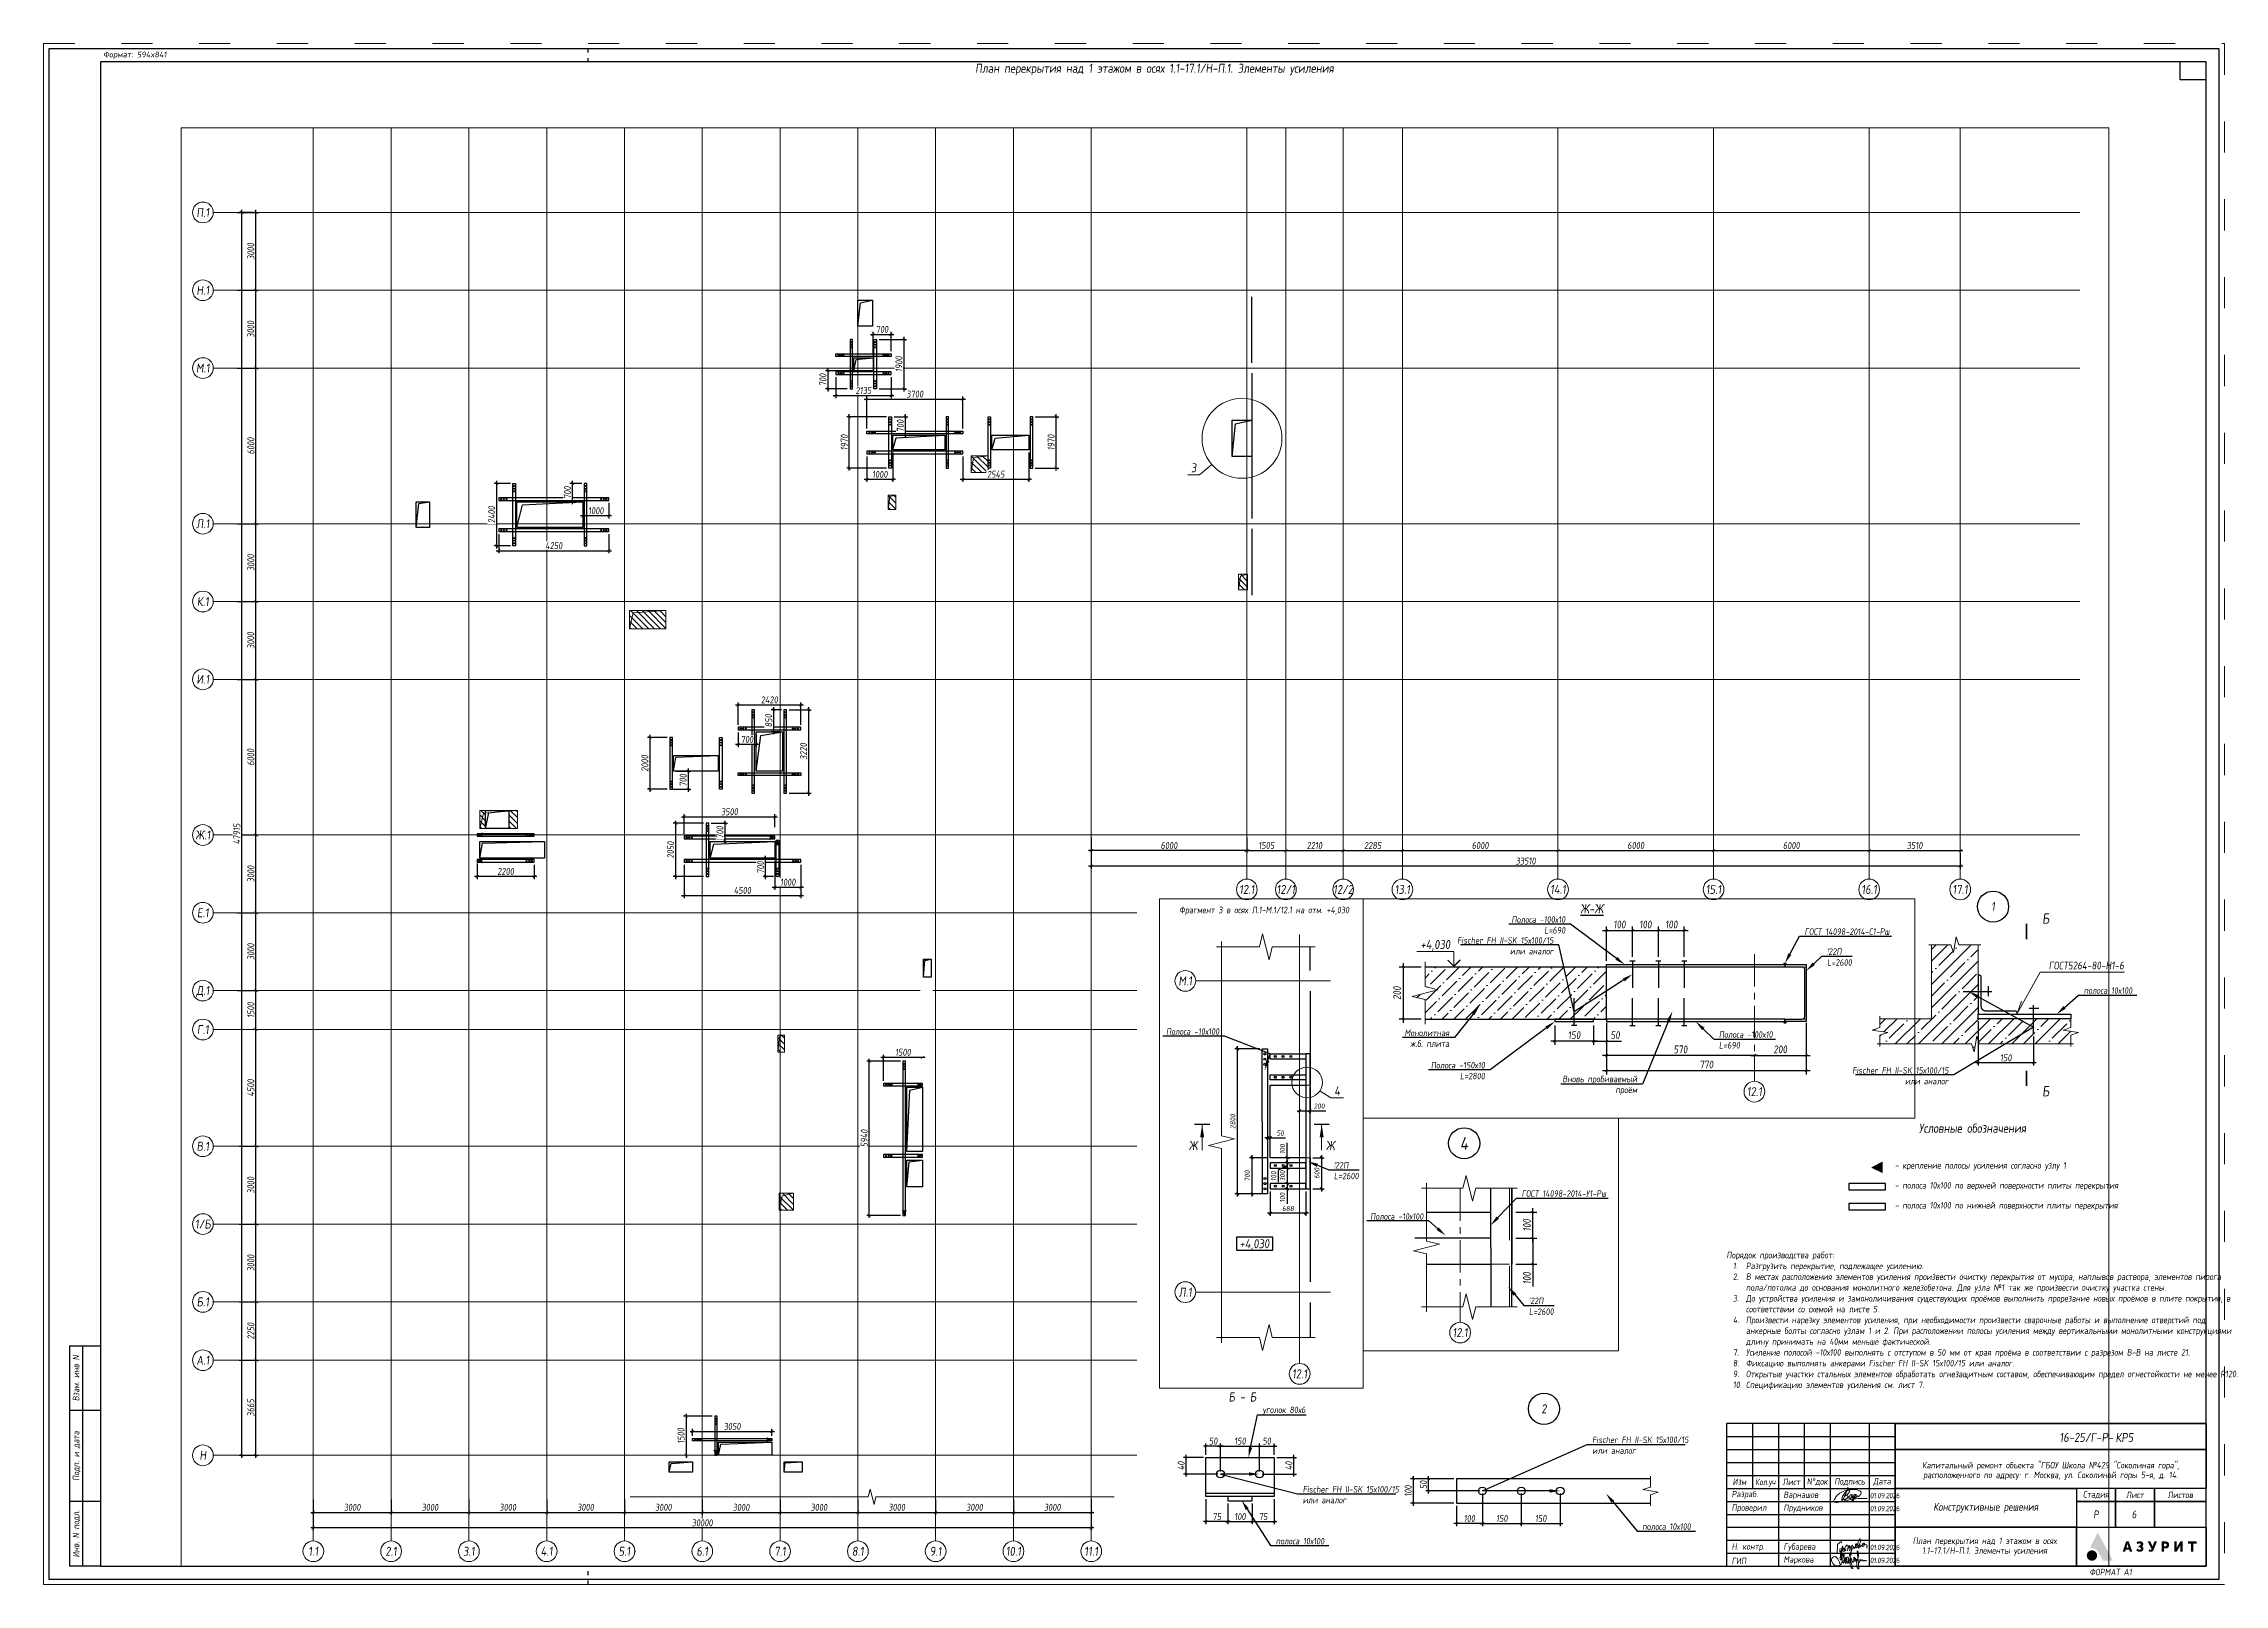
# Paper-space layout '6' of a CAD drawing. Header units: millimetres. Extents: x 2 to 843, y -2 to 592.
# The model-space entities are those that its viewports show. They can reach past a viewport. Long polylines and large blocks are cut down to what shows.
import ezdxf
from ezdxf import colors
from ezdxf.entities.mleader import LeaderData, LeaderLine
from ezdxf.enums import TextEntityAlignment as Align
from ezdxf.math import Vec2, Vec3

# ---------------------------------------------------------------- set-up
doc = ezdxf.new("R2010")
doc.units = ezdxf.units.MM
for name, pattern in [('ACAD_ISO03W100', [30, 12, -18]), ('ADSK_Штриховая_ш2 п1', [3, 2, -1]), ('осевая', [2, 1.25, -0.25, 0.25, -0.25])]:
    doc.linetypes.add(name, pattern=pattern)
doc.layers.get('0').update_dxf_attribs({"lineweight": 30})
doc.layers.get('Defpoints').update_dxf_attribs({"lineweight": 0})
for name, color, linetype, lineweight in [('_NPLT_SIGN', 5, 'Continuous', 9), ('_RAMKA', 7, 'Continuous', 30), ('_STAMP', 7, 'Continuous', 30), ('_TEXT', 7, 'Continuous', 30), ('КР_Металл', 3, 'Continuous', 30), ('КР_Новые отверстия', 5, 'Continuous', 30), ('КР_Оси', 7, 'Continuous', 5), ('КР_Основная', 7, 'Continuous', 30), ('КР_Размеры отверстия', 7, 'Continuous', 5), ('КР_Размеры усиление', 1, 'Continuous', 5), ('КР_Сущ отверстия', 6, 'Continuous', 15), ('КР_Тонкая', 250, 'Continuous', 0), ('ФВ-5', 7, 'Continuous', 30)]:
    doc.layers.add(name, color=color, linetype=linetype, lineweight=lineweight)
doc.styles.add('ISOCPEUR', font='isocpeur.ttf', dxfattribs={"width": 0.85, "oblique": 7})
doc.styles.add('ISOCUPER', font='isocpeur.ttf', dxfattribs={"width": 0.85, "oblique": 7})
doc.styles.add('SIMPLEX', font='simplex.shx', dxfattribs={"width": 0.85, "oblique": 7})
doc.linetypes.add('СЗСВ', pattern='A,1.499999,1e-06,[130,ltypeshp.shx,S=0.75,R=0,X=0,Y=0],0', length=1.5)
doc.dimstyles.new('R_1', dxfattribs={"dimtxt": 2.7, "dimasz": 1, "dimexe": 1, "dimexo": 1, "dimgap": 0.6, "dimtad": 1, "dimdec": 0, "dimrnd": 5, "dimzin": 4, "dimdsep": 46, "dimtxsty": 'ISOCPEUR', "dimblk": 'ARCHTICK', "dimcen": 0, "dimdle": 1, "dimclrd": 256, "dimclre": 256, "dimclrt": 256, "dimadec": 0, "dimazin": 0, "dimtfac": 2, "dimtdec": 0, "dimtofl": 0, "dimtmove": 0, "dimatfit": 3, "dimfxl": 1, "dimtvp": 3, "dimtfill": 1, "dimtolj": 1, "dimtzin": 0, "dimarcsym": 0})
doc.dimstyles.new('R_10', dxfattribs={"dimtxt": 30, "dimasz": 8, "dimexe": 15, "dimexo": 15, "dimgap": 8, "dimtad": 1, "dimdec": 0, "dimzin": 0, "dimdsep": 46, "dimtxsty": 'ISOCUPER', "dimblk1": 'OBLIQUE', "dimblk2": 'OBLIQUE', "dimsah": 1, "dimcen": 0, "dimdle": 15, "dimclrd": 256, "dimclre": 256, "dimclrt": 256, "dimadec": 0, "dimazin": 0, "dimtfac": 2, "dimtdec": 0, "dimtmove": 0, "dimatfit": 3, "dimldrblk": 'OBLIQUE', "dimfxl": 300, "dimtvp": 3, "dimtfill": 1, "dimtolj": 1, "dimtzin": 0, "dimarcsym": 0})
doc.dimstyles.new('R_100', dxfattribs={"dimtxt": 270, "dimasz": 120, "dimexe": 100, "dimexo": 100, "dimgap": 60, "dimtad": 1, "dimdec": 0, "dimrnd": 5, "dimzin": 0, "dimdsep": 46, "dimtxsty": 'ISOCPEUR', "dimblk": 'ARCHTICK', "dimcen": 0, "dimdle": 100, "dimclrd": 256, "dimclre": 256, "dimclrt": 256, "dimadec": 0, "dimazin": 0, "dimtfac": 2, "dimtdec": 0, "dimtmove": 0, "dimatfit": 3, "dimfxl": 1, "dimtvp": 3, "dimtfill": 1, "dimtolj": 1, "dimtzin": 0, "dimarcsym": 0})
doc.dimstyles.new('R_50', dxfattribs={"dimtxt": 100, "dimasz": 50, "dimexe": 50, "dimexo": 50, "dimgap": 40, "dimtad": 1, "dimdec": 0, "dimzin": 0, "dimdsep": 46, "dimtxsty": 'ISOCPEUR', "dimblk1": 'OBLIQUE', "dimblk2": 'OBLIQUE', "dimsah": 1, "dimcen": 0, "dimdle": 50, "dimclrd": 256, "dimclre": 256, "dimclrt": 256, "dimadec": 0, "dimazin": 0, "dimtfac": 2, "dimtdec": 0, "dimtmove": 0, "dimatfit": 3, "dimldrblk": 'CLOSEDBLANK', "dimfxl": 300, "dimtvp": 3, "dimtfill": 1, "dimtolj": 1, "dimtzin": 0, "dimarcsym": 0})

psp = doc.layouts.new('6')

# ---------------------------------------------------------------- texts
at = {"layer": '_TEXT', "style": 'ISOCPEUR', "oblique": 7, "width": 0.85}
for s, p in [('1', (753.8, 259.28)), ('Б - Б', (464.32, 70.25)), ('2', (580.61, 65.69))]:
    psp.add_text(s, height=3.5, dxfattribs=at).set_placement(p, align=Align.MIDDLE_CENTER)
at = {"layer": '_TEXT', "lineweight": 5, "style": 'ISOCPEUR', "oblique": 7, "width": 0.85}
psp.add_text('ГОСТ5264-80-Н1-6', height=3, dxfattribs=at).set_placement((775.27, 235.08))
at = {"layer": '_TEXT', "style": 'ISOCPEUR', "oblique": 7, "width": 0.85}
for s, height, p in [('Условные обозначения', 3.5, (725.2, 172.11)), ('- крепление полосы усиления согласно узлу 1', 2.5, (715.88, 158.29)), ('- полоса 10х100 по верхней поверхности плиты перекрытия', 2.5, (715.88, 150.59)), ('- полоса 10х100 по нижней поверхности плиты перекрытия', 2.5, (715.88, 142.89))]:
    psp.add_text(s, height=height, dxfattribs=at).set_placement(p)
at = {"layer": '_TEXT', "insert": (430.41, 582.04), "char_height": 3.5, "attachment_point": 5, "style": 'ISOCPEUR'}
psp.add_mtext('План перекрытия над 1 этажом в осях 1.1-17.1/Н-П.1. Элементы усиления', dxfattribs=at)
at = {"layer": '_TEXT', "style": 'ISOCPEUR'}
for s, width, heights, insert, char_height, attachment_point in [('\\A1;Порядок производства работ:\\P\\pxi-2,l3,t3;1.^IРазгрузить перекрытие, подлежащее усилению.\\P2.^IВ местах расположения элементов усиления произвести очистку перекрытия от мусора, наплывов раствора, элементов пирога пола/потолка до основания монолитного железобетона. Для узла №1 так же произвести очистку участка стены.\\P3.^IДо устройства усиления и замоноличивания существующих проёмов выполнить прорезание новых проёмов в плите покрытия, в соответствии со схемой на листе 5.\\P4.^IПроизвести нарезку элементов усиления, при необходимости произвести сварочные работы и выполнение отверстий под анкерные болты согласно узлам 1 и 2. При расположении полосы усиления между вертикальными монолитными конструкциями длину принимать на 40мм меньше фактической.\\P7.^IУсиление полосой -10х100 выполнять с отступом в 50 мм от края проёма в соответствии с разрезом В-В на листе 21.\\P8.^IФиксацию выполнять анкерами Fischer FH II-SK 15х100/15 или аналог.\\P9.^IОткрытые участки стальных элементов обработать огнезащитным составом, обеспечивающим предел огнестойкости не менее R120.\\P10.^IСпецификацию элементов усиления см. лист 7.', 185, [0], (651, 126.2), 2.5, 1), ('6', 13.3529, [9.08], (808.19, 24.96), 3, 5)]:
    psp.add_mtext_dynamic_manual_height_columns(s, width=width, gutter_width=12.5, heights=heights, dxfattribs=dict(at, insert=insert, char_height=char_height, attachment_point=attachment_point))
at = {"layer": '_TEXT', "color": 5, "insert": (750.58, 12.58), "char_height": 2.5, "attachment_point": 5, "line_spacing_factor": 0.9, "style": 'ISOCPEUR'}
psp.add_mtext_dynamic_manual_height_columns('{\\C256;План перекрытия над 1 этажом в осях 1.1-17.1/Н-П.1. Элементы усиления}', width=69.1586, gutter_width=0, heights=[14.57], dxfattribs=at)
at = {"layer": 'КР_Металл', "color": 0, "lineweight": 5, "style": 'ISOCPEUR', "oblique": 7, "width": 0.85}
psp.add_text('Б', height=4, dxfattribs=at).set_placement((772.72, 252.67))
psp.add_text('Б', height=4, dxfattribs=at).set_placement((772.72, 190.1), align=Align.TOP_LEFT)

msp = doc.modelspace()

# ---------------------------------------------------------------- texts
at = {"layer": '_TEXT', "attachment_point": 5, "style": 'ISOCPEUR'}
for s, insert, char_height in [('\\A1;Фрагмент 3 в осях Л.1-М.1/12.1 на отм. +4,030', (389160.1, 285809.2), 125), ('{\\LЖ-Ж}', (396719.3, 283415.6), 35)]:
    msp.add_mtext(s, dxfattribs=dict(at, insert=insert, char_height=char_height))

# ---------------------------------------------------------------- blocks, each defined once
blk = doc.blocks.new('Логотип Азурит')
at = {"layer": '_STAMP', "linetype": 'Continuous', "true_color": 0x2a3756}
h = blk.add_hatch(color=159, dxfattribs=at)
h.dxf.hatch_style = 1
h.paths.add_polyline_path([(-39.4, 8.5), (-40.02, 9.65), (-40.61, 10.74), (-41.14, 11.7), (-41.62, 12.59), (-41.79, 12.89), (-41.86, 13.01), (-41.91, 12.94), (-41.99, 12.78), (-42.39, 11.96), (-42.77, 11.18), (-43.09, 10.5), (-43.47, 9.72), (-44.18, 8.26), (-44.5, 7.6), (-44.73, 7.14), (-44.85, 6.9), (-44.7, 6.93), (-44.51, 6.95), (-44.27, 6.97), (-44.09, 6.97), (-43.91, 6.96), (-43.74, 6.94), (-43.56, 6.91), (-43.39, 6.87), (-43.22, 6.81), (-43.05, 6.75), (-42.89, 6.68), (-42.73, 6.59), (-42.58, 6.5), (-42.43, 6.4), (-42.29, 6.29), (-42.15, 6.17), (-42.03, 6.04), (-41.91, 5.91), (-41.79, 5.77), (-41.72, 5.65), (-41.63, 5.5), (-41.3, 4.9), (-41.02, 4.39), (-40.57, 3.56), (-40.05, 2.59), (-39.78, 2.11), (-37.86, 2.11), (-36.5, 2.11), (-35.94, 2.12), (-36.48, 3.13), (-36.82, 3.75), (-37.16, 4.37), (-37.67, 5.33), (-38.2, 6.3), (-38.54, 6.93), (-38.87, 7.53)])
h = blk.add_hatch(color=159, dxfattribs=at)
h.dxf.hatch_style = 1
h.paths.add_polyline_path([(-29.3, 7.88), (-29.63, 8.84), (-29.86, 9.53), (-30.37, 9.54), (-30.87, 9.54), (-30.93, 9.38), (-31.26, 8.4), (-31.64, 7.27), (-31.97, 6.31), (-32.19, 5.64), (-32.05, 5.63), (-31.71, 5.62), (-31.23, 5.62), (-31.11, 6.03), (-30.99, 6.44), (-30.37, 6.44), (-29.75, 6.44), (-29.63, 6.03), (-29.52, 5.62), (-29.03, 5.62), (-28.54, 5.62), (-28.6, 5.8), (-28.93, 6.79)])
h.paths.add_polyline_path([(-30.77, 7.21), (-30.74, 7.31), (-30.56, 7.93), (-30.43, 8.43), (-30.39, 8.59), (-30.37, 8.65), (-30.35, 8.64), (-30.31, 8.45), (-30.22, 8.08), (-30.11, 7.66), (-30.01, 7.33), (-29.97, 7.21), (-30.37, 7.21)], flags=16)
h = blk.add_hatch(color=159, dxfattribs=at)
h.dxf.hatch_style = 1
h.paths.add_polyline_path([(-24.39, 7.35), (-24.47, 7.43), (-24.56, 7.5), (-24.66, 7.56), (-24.81, 7.65), (-24.74, 7.69), (-24.65, 7.75), (-24.55, 7.86), (-24.45, 7.97), (-24.38, 8.09), (-24.35, 8.18), (-24.32, 8.25), (-24.31, 8.34), (-24.3, 8.45), (-24.3, 8.65), (-24.31, 8.73), (-24.34, 8.82), (-24.41, 8.99), (-24.51, 9.14), (-24.63, 9.28), (-24.78, 9.39), (-24.95, 9.48), (-25.13, 9.55), (-25.34, 9.59), (-25.56, 9.6), (-25.74, 9.6), (-25.91, 9.58), (-26.08, 9.55), (-26.23, 9.51), (-26.39, 9.46), (-26.53, 9.39), (-26.67, 9.32), (-26.8, 9.23), (-26.9, 9.15), (-26.81, 8.98), (-26.64, 8.66), (-26.54, 8.5), (-26.51, 8.5), (-26.46, 8.54), (-26.35, 8.61), (-26.21, 8.67), (-26.07, 8.73), (-25.93, 8.77), (-25.82, 8.79), (-25.72, 8.79), (-25.62, 8.79), (-25.53, 8.76), (-25.46, 8.73), (-25.39, 8.68), (-25.34, 8.62), (-25.3, 8.55), (-25.26, 8.45), (-25.26, 8.36), (-25.27, 8.27), (-25.32, 8.18), (-25.36, 8.13), (-25.39, 8.08), (-25.44, 8.05), (-25.49, 8.02), (-25.63, 7.99), (-25.84, 7.98), (-26.1, 7.97), (-26.1, 7.6), (-26.1, 7.24), (-25.78, 7.23), (-25.54, 7.21), (-25.45, 7.2), (-25.38, 7.18), (-25.33, 7.15), (-25.28, 7.12), (-25.25, 7.08), (-25.21, 7.02), (-25.19, 6.96), (-25.17, 6.9), (-25.17, 6.76), (-25.18, 6.7), (-25.2, 6.64), (-25.23, 6.58), (-25.26, 6.53), (-25.31, 6.49), (-25.37, 6.45), (-25.44, 6.43), (-25.52, 6.41), (-25.69, 6.39), (-25.78, 6.39), (-25.87, 6.41), (-26, 6.45), (-26.16, 6.51), (-26.3, 6.6), (-26.43, 6.69), (-26.53, 6.76), (-26.77, 6.45), (-26.93, 6.26), (-26.97, 6.2), (-26.98, 6.15), (-26.97, 6.11), (-26.94, 6.07), (-26.82, 5.97), (-26.62, 5.84), (-26.41, 5.73), (-26.19, 5.65), (-25.97, 5.59), (-25.78, 5.57), (-25.53, 5.57), (-25.3, 5.58), (-25.12, 5.61), (-24.99, 5.65), (-24.87, 5.71), (-24.75, 5.78), (-24.64, 5.85), (-24.54, 5.94), (-24.45, 6.03), (-24.37, 6.13), (-24.31, 6.23), (-24.25, 6.37), (-24.21, 6.51), (-24.2, 6.66), (-24.2, 6.82), (-24.21, 6.94), (-24.24, 7.06), (-24.28, 7.16), (-24.33, 7.26)])
h = blk.add_hatch(color=159, dxfattribs=at)
h.dxf.hatch_style = 1
h.paths.add_polyline_path([(-19.61, 8.04), (-19.36, 8.68), (-19.14, 9.22), (-19.03, 9.53), (-19.17, 9.54), (-19.52, 9.54), (-20.02, 9.54), (-20.05, 9.44), (-20.31, 8.65), (-20.59, 7.81), (-20.63, 7.68), (-20.66, 7.62), (-20.67, 7.61), (-20.7, 7.67), (-20.82, 7.97), (-21.01, 8.4), (-21.34, 9.1), (-21.54, 9.54), (-22.06, 9.54), (-22.58, 9.54), (-22.4, 9.17), (-21.88, 8.17), (-21.32, 7.06), (-21.11, 6.63), (-21.09, 6.56), (-21.1, 6.52), (-21.15, 6.45), (-21.21, 6.41), (-21.28, 6.38), (-21.37, 6.37), (-21.45, 6.37), (-21.55, 6.39), (-21.64, 6.43), (-21.74, 6.49), (-21.82, 6.53), (-21.86, 6.49), (-21.92, 6.39), (-22.11, 6.05), (-22.23, 5.85), (-22.18, 5.81), (-22.08, 5.75), (-21.95, 5.69), (-21.81, 5.63), (-21.69, 5.59), (-21.51, 5.57), (-21.31, 5.57), (-21.12, 5.59), (-20.97, 5.62), (-20.88, 5.66), (-20.79, 5.71), (-20.71, 5.77), (-20.63, 5.84), (-20.56, 5.93), (-20.48, 6.02), (-20.35, 6.23), (-20.28, 6.35), (-20.21, 6.51), (-19.92, 7.25)])
h = blk.add_hatch(color=159, dxfattribs=at)
h.dxf.hatch_style = 1
h.paths.add_polyline_path([(-14.46, 7.53), (-14.41, 7.64), (-14.37, 7.74), (-14.33, 7.96), (-14.31, 8.19), (-14.32, 8.41), (-14.37, 8.63), (-14.45, 8.83), (-14.5, 8.93), (-14.55, 9.02), (-14.62, 9.1), (-14.69, 9.18), (-14.81, 9.29), (-14.92, 9.37), (-15.06, 9.43), (-15.21, 9.49), (-15.33, 9.52), (-15.49, 9.53), (-16.3, 9.54), (-17.21, 9.54), (-17.21, 7.58), (-17.21, 5.62), (-16.73, 5.62), (-16.25, 5.62), (-16.25, 6.23), (-16.25, 6.83), (-15.87, 6.83), (-15.58, 6.84), (-15.35, 6.86), (-15.17, 6.91), (-14.99, 6.98), (-14.83, 7.08), (-14.69, 7.2), (-14.56, 7.36)])
h.paths.add_polyline_path([(-15.6, 7.68), (-15.67, 7.66), (-15.95, 7.66), (-16.25, 7.66), (-16.25, 8.2), (-16.25, 8.74), (-15.93, 8.73), (-15.64, 8.72), (-15.57, 8.7), (-15.51, 8.67), (-15.42, 8.6), (-15.35, 8.51), (-15.32, 8.45), (-15.3, 8.39), (-15.29, 8.19), (-15.29, 8.07), (-15.3, 8), (-15.32, 7.94), (-15.35, 7.88), (-15.39, 7.82), (-15.43, 7.78), (-15.53, 7.71)], flags=16)
h = blk.add_hatch(color=159, dxfattribs=at)
h.dxf.hatch_style = 1
h.paths.add_polyline_path([(-10.09, 7.82), (-9.98, 8.03), (-9.94, 8.12), (-9.95, 7.93), (-9.96, 7.49), (-9.97, 6.69), (-9.97, 5.62), (-9.5, 5.62), (-9.04, 5.62), (-9.04, 7.58), (-9.04, 9.54), (-9.51, 9.54), (-9.99, 9.54), (-10.36, 8.91), (-10.84, 8.1), (-11.03, 7.78), (-11.26, 7.34), (-11.37, 7.13), (-11.42, 7.05), (-11.41, 7.31), (-11.39, 7.78), (-11.39, 8.55), (-11.39, 9.54), (-11.86, 9.54), (-12.34, 9.54), (-12.34, 7.58), (-12.34, 5.62), (-11.86, 5.62), (-11.37, 5.62), (-11.18, 5.95), (-10.61, 6.89), (-10.31, 7.42)])
h = blk.add_hatch(color=159, dxfattribs=at)
h.dxf.hatch_style = 1
h.paths.add_polyline_path([(-3.74, 9.14), (-3.74, 9.54), (-5.42, 9.54), (-7.09, 9.54), (-7.09, 9.14), (-7.09, 8.74), (-6.5, 8.74), (-5.9, 8.74), (-5.9, 7.18), (-5.9, 5.62), (-5.43, 5.62), (-4.95, 5.62), (-4.95, 7.18), (-4.95, 8.74), (-4.35, 8.74), (-3.74, 8.74)])
at = {"layer": '_STAMP', "linetype": 'Continuous', "true_color": 0x1447b7}
h = blk.add_hatch(color=162, dxfattribs=at)
h.dxf.hatch_style = 1
h.paths.add_polyline_path([(-42.09, 4.22), (-42.11, 4.4), (-42.15, 4.58), (-42.2, 4.76), (-42.27, 4.93), (-42.35, 5.1), (-42.45, 5.26), (-42.57, 5.41), (-42.7, 5.55), (-42.8, 5.64), (-42.91, 5.72), (-43.14, 5.86), (-43.38, 5.97), (-43.63, 6.05), (-43.89, 6.09), (-44.15, 6.1), (-44.42, 6.07), (-44.55, 6.04), (-44.68, 6.01), (-44.87, 5.94), (-45.05, 5.85), (-45.22, 5.74), (-45.37, 5.62), (-45.51, 5.49), (-45.63, 5.35), (-45.75, 5.19), (-45.84, 5.03), (-45.92, 4.85), (-45.98, 4.67), (-46.03, 4.49), (-46.06, 4.29), (-46.07, 4.1), (-46.05, 3.9), (-46.02, 3.7), (-45.97, 3.51), (-45.92, 3.37), (-45.87, 3.24), (-45.8, 3.11), (-45.72, 2.99), (-45.64, 2.88), (-45.54, 2.77), (-45.44, 2.67), (-45.33, 2.57), (-45.22, 2.49), (-45.1, 2.41), (-44.98, 2.34), (-44.85, 2.28), (-44.72, 2.22), (-44.58, 2.18), (-44.44, 2.15), (-44.3, 2.13), (-44.05, 2.12), (-43.8, 2.14), (-43.57, 2.19), (-43.34, 2.26), (-43.12, 2.37), (-42.92, 2.5), (-42.73, 2.65), (-42.56, 2.83), (-42.44, 2.99), (-42.34, 3.15), (-42.26, 3.32), (-42.19, 3.49), (-42.14, 3.67), (-42.11, 3.85), (-42.09, 4.03)])
blk = doc.blocks.new('_Azurit_Stamp')
at = {"layer": '_NPLT_SIGN'}
for points, knots in [([(-135.62, 26.32), (-135.39, 26.34), (-134.29, 26.7), (-133.23, 27.53), (-133.15, 28.05), (-132.93, 29.17), (-136.73, 29.8), (-138.89, 29.27), (-141.37, 28.37), (-142.8, 26.83), (-143.43, 25.69), (-143.77, 24.83), (-142.52, 24.49), (-140.48, 24.9), (-137.71, 25.59), (-134.61, 26.27), (-130.77, 26.07)], [0, 0, 0, 0, 0.00299112, 0.00630591, 0.00960495, 0.01564427, 0.0235417, 0.03307061, 0.04068731, 0.0472924, 0.052033, 0.05589459, 0.06060815, 0.06742814, 0.07629614, 0.08709949, 0.08709949, 0.08709949, 0.08709949]), ([(-138.54, 29.73), (-138.23, 30.29), (-138.17, 30.35), (-138.13, 30.35), (-138.13, 30.28), (-138.93, 28.09), (-140.15, 25.52), (-140.39, 25.35), (-140.48, 25.35), (-140.59, 26.12), (-140.3, 26.92), (-139.24, 28.44), (-138.32, 29.25), (-137.92, 29.41), (-137.51, 29.3), (-137.35, 28.84), (-137.93, 28.05), (-139.09, 27.12), (-139.52, 26.89), (-139.64, 26.84), (-139.64, 26.87), (-139.59, 26.92), (-138.96, 27.35), (-138.41, 27.4), (-138.16, 26.91), (-138.23, 26.73), (-138.23, 26.26), (-138.84, 25.79), (-139.34, 25.64), (-139.56, 25.64), (-139.65, 25.64), (-139.65, 25.69), (-139.46, 25.78), (-138.59, 26.13), (-138.21, 26.26), (-137.78, 26.59), (-137.49, 27.32), (-137.1, 27.59), (-136.7, 27.62), (-136.61, 27.38), (-136.65, 26.97), (-136.8, 26.68), (-137.14, 26.23), (-137.49, 26.08), (-137.79, 26.05), (-137.85, 26.42), (-137.68, 26.85)], [0, 0, 0, 0, 0.00084043, 0.00104969, 0.00371864, 0.00945796, 0.01543448, 0.01897204, 0.0202508, 0.02213745, 0.025948, 0.03024455, 0.03408673, 0.03636794, 0.03784103, 0.03991667, 0.0431516, 0.0463861, 0.04869202, 0.04940408, 0.04966041, 0.05061238, 0.05212417, 0.05416473, 0.05557826, 0.05690551, 0.05846862, 0.06038446, 0.06203112, 0.06293682, 0.06333319, 0.06371317, 0.06502521, 0.06671651, 0.06877673, 0.07066608, 0.07263578, 0.07445661, 0.07568926, 0.07685654, 0.07793779, 0.07936629, 0.08076287, 0.08213479, 0.0832984, 0.08454928, 0.08454928, 0.08454928, 0.08454928]), ([(-136.29, 27.59), (-136.57, 27.2), (-136.75, 26.81), (-136.98, 26.46), (-136.81, 26.29), (-136.61, 26.3), (-136.19, 26.83), (-136.03, 27.05), (-135.71, 27.59), (-135.34, 27.7), (-135.25, 27.61), (-135.27, 27.34), (-135.62, 26.63), (-136.06, 25.44)], [0, 0, 0, 0, 0.0014448, 0.00263215, 0.00357107, 0.00479361, 0.00604223, 0.00776758, 0.00916622, 0.01041376, 0.01126103, 0.01255992, 0.01510728, 0.01510728, 0.01510728, 0.01510728]), ([(-136.06, 25.44), (-136.5, 24.84), (-137.04, 24.75), (-135.67, 27.04), (-134.99, 27.51), (-134.48, 27.51), (-134.72, 26.64), (-135.62, 26.32)], [0, 0, 0, 0, 0.0043322, 0.00875939, 0.01314743, 0.01560478, 0.01819439, 0.01819439, 0.01819439, 0.01819439]), ([(-142.35, 4.76), (-142.31, 6.1), (-142.19, 7.03), (-142.19, 8.02), (-142.19, 8.4), (-142.12, 8.47), (-141.13, 9.36), (-140.83, 9.44), (-140.71, 9.44), (-140.63, 9.36), (-140.63, 9.01)], [0, 0, 0, 0, 0.0035831, 0.00610071, 0.00770703, 0.00968285, 0.01159584, 0.01352143, 0.01412232, 0.01475797, 0.01475797, 0.01475797, 0.01475797]), ([(-138.29, 6.9), (-137.7, 7.13), (-137.2, 7.42), (-136.65, 7.8), (-136.5, 7.89), (-136.43, 7.99), (-136.45, 8.09), (-136.53, 8.06), (-136.81, 7.56), (-136.92, 7.19), (-137.02, 6.21), (-136.96, 5.01), (-136.96, 4.54), (-136.96, 4.29), (-137.07, 4.29), (-137.17, 4.39), (-137.17, 5.01), (-136.58, 6.81), (-136.14, 7.49), (-135.95, 7.64), (-135.91, 7.6), (-135.87, 7.46), (-135.87, 7.04), (-135.86, 6.83), (-135.81, 6.8), (-135.72, 6.85), (-135.13, 7.43), (-134.82, 8.04), (-134.75, 8.35), (-134.79, 8.59), (-134.91, 8.68), (-135.18, 8.5), (-135.29, 8.15), (-135.32, 7.59), (-135.14, 7.18), (-134.94, 7.11), (-134.63, 7.23), (-134.2, 7.66), (-133.63, 8.5), (-133.21, 9.61), (-133.37, 10.44), (-133.51, 10.51), (-133.58, 10.52), (-133.69, 10.49), (-133.9, 10.21), (-134.27, 9.2), (-134.44, 8.13), (-134.29, 7.34), (-134.09, 7.06), (-133.93, 7.06), (-133.38, 7.51), (-133.38, 7.96), (-133.47, 8.19), (-133.73, 8.2), (-133.87, 8.1), (-133.99, 7.85), (-134.05, 7.56), (-133.97, 7.39), (-133.86, 7.32), (-133.52, 7.37), (-132.77, 8.02), (-132.58, 8.25), (-132.44, 8.71), (-132.12, 8.89), (-131.73, 8.83), (-131.7, 8.24), (-132, 7.75), (-132.51, 7.42), (-132.67, 7.93), (-132.57, 8.38), (-132.52, 8.5), (-132.49, 8.32), (-132.37, 8.27), (-131.67, 8.31), (-131.16, 8.31), (-130.82, 8.28), (-130.82, 7.88), (-130.82, 7.62), (-130.87, 7.36), (-130.86, 7.16), (-130.76, 6.99)], [0, 0, 0, 0, 0.002061, 0.0036154, 0.0046696, 0.0050974, 0.0054418, 0.0062669, 0.0074082, 0.0095322, 0.012344, 0.0152477, 0.0173466, 0.0182547, 0.0187982, 0.0197454, 0.0226428, 0.0262833, 0.0295057, 0.0307223, 0.0311997, 0.0318816, 0.0327288, 0.0334831, 0.0338833, 0.0349628, 0.0367236, 0.0387232, 0.0400853, 0.0408698, 0.0416582, 0.0425762, 0.0439393, 0.0454368, 0.046769, 0.0478604, 0.0491315, 0.0512693, 0.0543417, 0.0576748, 0.0600731, 0.0612526, 0.0616232, 0.0622122, 0.0638923, 0.0666299, 0.069869, 0.0723061, 0.0737444, 0.0750704, 0.0765109, 0.078042, 0.0790802, 0.0798296, 0.0806092, 0.081431, 0.0822644, 0.0829363, 0.0836607, 0.0852585, 0.0870435, 0.0889793, 0.0902316, 0.0915967, 0.0930789, 0.0947907, 0.0967323, 0.0986141, 0.1003735, 0.1016008, 0.1024329, 0.1028978, 0.1039958, 0.1054643, 0.107171, 0.1085436, 0.10964, 0.1106443, 0.1114336, 0.1121611, 0.1121611, 0.1121611, 0.1121611]), ([(-141.15, 0.69), (-141.49, 2.09), (-142.47, 3.47), (-143.24, 3.85), (-144.27, 3.45), (-144.71, 2.44), (-144.21, 1.25), (-143.23, 0.16), (-141.92, 0), (-140.56, 0.76), (-140.41, 1.86), (-140.44, 3.76), (-140.44, 4.84)], [0, 0, 0, 0, 0.00435621, 0.00834068, 0.01168595, 0.01550962, 0.01972632, 0.02417924, 0.0289255, 0.03328241, 0.03828155, 0.04275783, 0.04275783, 0.04275783, 0.04275783]), ([(-141.15, 6.87), (-141.29, 6.45), (-141.29, 6.01), (-141.24, 5.59), (-141.12, 5.54), (-140.93, 5.67), (-140.46, 6.31), (-140.2, 6.99), (-140.1, 7.47), (-140.11, 7.7), (-140.17, 7.71), (-140.25, 7.67), (-140.63, 6.81), (-140.74, 5.65), (-140.74, 4.47), (-140.61, 3.49), (-140.61, 2.84), (-140.8, 2.44), (-140.95, 2.4), (-141.06, 2.4), (-141.2, 2.72), (-141.14, 3.85), (-140.91, 4.66), (-140.3, 6.17), (-139.96, 6.89), (-139.83, 7.02), (-139.71, 6.9), (-139.67, 6.45), (-139.62, 6.14), (-139.52, 5.95), (-139.34, 5.95), (-139.23, 6.03), (-139.11, 6.2), (-139.01, 6.47), (-139.12, 6.63), (-139.33, 6.52), (-139.44, 6.32), (-139.68, 5.86), (-139.72, 5.68), (-139.76, 5.59), (-139.78, 5.63), (-139.76, 5.78), (-139.38, 7.19), (-139.01, 7.73), (-138.57, 8.11), (-138.35, 8.19), (-138.17, 8.15), (-138.11, 7.96), (-138.02, 7.23), (-138.14, 6.91), (-138.34, 6.08), (-138.39, 6.03), (-138.44, 6.08), (-138.28, 6.61), (-137.93, 7.39), (-137.7, 7.76), (-137.48, 7.97), (-137.44, 7.86), (-137.5, 6.81), (-137.5, 6.25), (-137.53, 6.08)], [0, 0, 0, 0, 0.00141903, 0.00251453, 0.00337203, 0.00464653, 0.00656525, 0.00877126, 0.01035522, 0.01120876, 0.01162334, 0.0128081, 0.0152087, 0.01880295, 0.02245602, 0.02553595, 0.02780375, 0.02915839, 0.02992211, 0.0305915, 0.03233411, 0.03487331, 0.03881069, 0.04238535, 0.04524248, 0.04650068, 0.0473813, 0.04840926, 0.04948548, 0.0502589, 0.05082659, 0.051391, 0.05208083, 0.05284209, 0.05363298, 0.05434785, 0.05541659, 0.0564329, 0.05731609, 0.05768512, 0.05801426, 0.05982684, 0.06230422, 0.06525775, 0.06687307, 0.06797065, 0.06863967, 0.06985615, 0.07125576, 0.07337441, 0.07476414, 0.07584655, 0.07660409, 0.07822482, 0.08024043, 0.08198553, 0.08292431, 0.08454256, 0.08644351, 0.08840011, 0.08840011, 0.08840011, 0.08840011]), ([(-140.2, 4.31), (-140.29, 4.83), (-140.54, 5.14), (-140.86, 5.19), (-141.1, 5.03), (-141.14, 4.31), (-140.54, 2.46), (-140.01, 1.28), (-139.93, 1.16), (-139.86, 1.17), (-139.77, 1.6), (-139.61, 3.06), (-139.61, 4.31), (-139.65, 4.8), (-139.77, 4.87), (-139.88, 4.87), (-139.95, 4.75), (-139.85, 3.64), (-139.52, 1.92), (-139.22, 1.11), (-139.1, 1.11), (-139.03, 1.18), (-138.66, 2.48), (-138.66, 2.92), (-138.73, 3.05), (-138.93, 3.05), (-139.14, 2.97), (-139.29, 2.75), (-139.26, 2.15), (-139.01, 1.8), (-138.74, 1.64), (-138.54, 1.3), (-138.18, 1.1), (-138.02, 1.14), (-137.8, 2.51), (-137.86, 3.11), (-138.16, 3.48), (-138.67, 3.51), (-138.99, 3.24), (-139.09, 2.76), (-138.95, 2.09), (-138.69, 1.69), (-138.47, 1.67), (-138.05, 1.98), (-137.95, 2.23), (-137.97, 2.77), (-138.07, 2.97), (-138.12, 3.01), (-138.14, 2.99), (-138.15, 2.9), (-138.09, 1.83), (-137.8, 1.41), (-137.56, 1.21), (-137.36, 1.27), (-137.03, 1.91), (-137.03, 2.57), (-137.27, 3.71), (-137.48, 4.43), (-137.53, 4.59), (-137.57, 4.61), (-137.59, 4.59), (-137.47, 3.81), (-136.86, 1.2), (-136.46, 0.08), (-136.28, -0.81), (-136.32, -0.94), (-136.42, -0.94), (-136.59, -0.91), (-137.13, -0.22), (-137.4, 0.67), (-137.54, 2), (-137.4, 2.73), (-137.04, 2.99), (-136.77, 2.95), (-136.73, 2.8), (-136.73, 2.45), (-136.59, 1.88), (-136.33, 1.53), (-136.19, 1.53), (-136.04, 1.58), (-135.99, 1.8), (-135.92, 2.21), (-135.85, 2.9), (-135.9, 3.2), (-135.92, 3.45), (-135.88, 3.5), (-135.79, 3.45), (-135.52, 2.77), (-135.34, 2.21), (-135.31, 2), (-135.33, 1.98), (-135.38, 2.03), (-135.49, 2.37), (-135.56, 2.62), (-135.49, 3.14), (-135.42, 3.21), (-135.28, 3.11), (-135.04, 2.61), (-134.86, 2.18), (-134.64, 2.16), (-134.4, 2.53), (-134.18, 3.41), (-134.02, 4.41), (-134.13, 5.33), (-134.32, 5.76), (-134.47, 5.88), (-134.6, 5.84), (-134.7, 5.63), (-134.57, 4.86), (-134.47, 4.09), (-134.26, 2.54), (-134.12, 1.29), (-134.12, 0.46), (-134.08, -0.14), (-133.99, -0.54), (-133.96, -0.89), (-134.09, -0.99), (-134.32, -0.95), (-134.62, -0.64), (-134.84, 1.08), (-134.89, 2.07), (-134.83, 2.63), (-134.67, 2.68), (-134.38, 2.47), (-134.26, 2.08), (-134.26, 1.86), (-134.26, 1.44), (-134.04, 1.25), (-133.8, 1.49), (-133.51, 2.34), (-133.42, 2.53), (-133.34, 2.55), (-133.23, 2.44), (-133.2, 2.13), (-133.13, 2.09), (-133, 2.17), (-132.87, 2.38), (-132.72, 2.52), (-132.57, 2.43), (-132.52, 2.24), (-132.35, 2.06), (-132.19, 2.06), (-132.08, 2.13), (-131.85, 2.2), (-131.59, 2.17), (-131.51, 2.08), (-131.29, 2.06), (-131.1, 2.11), (-130.9, 2.23)], [0, 0, 0, 0, 0.0013642, 0.0024716, 0.0039271, 0.0071604, 0.0114923, 0.0151992, 0.0168552, 0.017577, 0.0197425, 0.0231954, 0.0267048, 0.0287659, 0.0295817, 0.0300123, 0.031498, 0.0347832, 0.0388614, 0.0418614, 0.0430502, 0.0447716, 0.0468358, 0.0489595, 0.0498178, 0.0504412, 0.0511968, 0.0523995, 0.0538233, 0.0552935, 0.0565438, 0.0577717, 0.0588373, 0.0609859, 0.0633503, 0.0660541, 0.0677903, 0.0693288, 0.0708886, 0.0726354, 0.0744423, 0.0759439, 0.0772831, 0.0783918, 0.0798486, 0.0809736, 0.0818741, 0.0822252, 0.0824312, 0.0837412, 0.0855667, 0.0876358, 0.0887665, 0.0901391, 0.0918825, 0.0946733, 0.0974863, 0.0997671, 0.1008166, 0.101087, 0.1020353, 0.1058616, 0.110959, 0.1161878, 0.1186349, 0.1198924, 0.1203364, 0.1215942, 0.123759, 0.1272016, 0.1305016, 0.133259, 0.1348584, 0.1358061, 0.1366498, 0.1378419, 0.1393454, 0.1406226, 0.1414171, 0.1419862, 0.1428554, 0.1443162, 0.1458558, 0.147224, 0.1479078, 0.1483694, 0.1493507, 0.1509007, 0.1525761, 0.1534842, 0.1538318, 0.1543395, 0.1550943, 0.1563412, 0.1572985, 0.1581547, 0.1590571, 0.160364, 0.1617296, 0.1629626, 0.1646785, 0.1672603, 0.1703712, 0.1730004, 0.1747326, 0.175603, 0.1762204, 0.1774892, 0.1794496, 0.1828662, 0.186801, 0.1907892, 0.1937227, 0.1957314, 0.1972287, 0.1982494, 0.1990669, 0.1999687, 0.2025853, 0.2060361, 0.2096286, 0.2115128, 0.2127044, 0.213734, 0.2148092, 0.2159556, 0.216966, 0.2181091, 0.2197772, 0.2213504, 0.222648, 0.2231309, 0.2237283, 0.2243257, 0.2249206, 0.2254421, 0.2261004, 0.22678, 0.2274149, 0.2280973, 0.2287697, 0.2293729, 0.2299582, 0.230652, 0.2313279, 0.2319846, 0.2325681, 0.2332749, 0.2332749, 0.2332749, 0.2332749])]:
    blk.add_open_spline(points, degree=3, knots=knots, dxfattribs=at)
at = {"layer": '_STAMP'}
for p, q in [((-175, 55), (-175, 30)), ((-165, 55), (-165, 0)), ((-155, 55), (-155, 30)), ((-145, 55), (-145, 0)), ((-130, 55), (-130, 0)), ((-120, 55), (-120, 0)), ((-185, 50), (-120, 50)), ((-185, 45), (-120, 45)), ((-185, 40), (-120, 40)), ((-185, 35), (-120, 35)), ((-185, 30), (-120, 30)), ((-185, 25), (-120, 25)), ((-185, 20), (-120, 20)), ((-185, 15), (-120, 15)), ((-185, 10), (-120, 10)), ((-185, 5), (-120, 5))]:
    blk.add_line(p, q, dxfattribs=at)
for points in [[(-185, 0), (0, 0), (0, 55), (-185, 55)], [(-120, 55), (0, 55), (0, 45), (-120, 45)], [(-120, 45), (0, 45), (0, 30), (-120, 30)], [(-120, 30), (-50, 30), (-50, 15), (-120, 15)], [(-50, 25), (-35, 25), (-35, 30), (-50, 30)], [(-35, 25), (-20, 25), (-20, 30), (-35, 30)], [(-20, 25), (0, 25), (0, 30), (-20, 30)], [(-50, 15), (-35, 15), (-35, 25), (-50, 25)], [(-35, 15), (-20, 15), (-20, 25), (-35, 25)], [(-20, 15), (0, 15), (0, 25), (-20, 25)], [(-120, 15), (-50, 15), (-50, 0), (-120, 0)], [(-50, 15), (0, 15), (0, 0), (-50, 0)], [(-50, 15), (0, 15), (0, 0), (-50, 0)]]:
    blk.add_lwpolyline(points, close=True, dxfattribs=at)
at = {"linetype": 'Continuous'}
blk.add_blockref('Логотип Азурит', (0, 0), dxfattribs=at)
blk.add_blockref('Логотип Азурит', (0, 0), dxfattribs=at)
at = {"layer": '_TEXT', "style": 'ISOCPEUR', "oblique": 7, "width": 0.85}
blk.add_text('КР5', height=3.5, dxfattribs=at).set_placement((-35, 49.62), align=Align.MIDDLE_LEFT)
at = {"layer": '_TEXT', "line_spacing_factor": 0.9, "style": 'ISOCPEUR'}
for s, width, heights, insert, char_height, attachment_point in [('16-25/Г-Р-', 69.1586, [9.61], (-35.88, 49.66), 3.5, 6), ('\\pxqc;Капитальный ремонт объекта "ГБОУ Школа №429 "Соколиная гора",\\Pрасположенного по адресу: г. Москва, ул. Соколиной горы 5-я, д. 14.', 120, [14.01], (-60, 36.73), 2.5, 5), ('Конструктивные решения', 69.1586, [14.57], (-85, 22.5), 3, 5)]:
    blk.add_mtext_dynamic_manual_height_columns(s, width=width, gutter_width=0, heights=heights, dxfattribs=dict(at, insert=insert, char_height=char_height, attachment_point=attachment_point))
at = {"layer": '_TEXT', "style": 'ISOCPEUR'}
for s, width, heights, insert, char_height, attachment_point in [('Изм', 10, [0], (-180, 32.5), 2.5, 5), ('{\\W0.7;Кол.уч}', 10, [0], (-170, 32.17), 2.5, 5), ('Лист', 10, [0], (-160, 32.5), 2.5, 5), ('N%%Dдок', 10, [0], (-150, 32.5), 2.5, 5), ('Подпись', 10, [0], (-137.5, 32.5), 2.5, 5), ('Дата', 10, [0], (-125, 32.5), 2.5, 5), ('Разраб.', 20, [0], (-183, 27.5), 2.4, 4), ('Варнашов', 19.0361, [0], (-163, 27.23), 2.4, 4), ('{\\W0.82;\\T0.92;01.09.2026}', 7.4894, [0], (-129.7, 27.23), 2.1, 4), ('Стадия', 15, [0], (-42.5, 27.5), 2.5, 5), ('Лист', 15, [0], (-27.5, 27.5), 2.5, 5), ('Листов', 15, [0], (-10, 27.5), 2.5, 5), ('Проверил', 20, [0], (-183, 22.27), 2.4, 4), ('Прудников', 19.0361, [0], (-163, 22.23), 2.4, 4), ('{\\W0.82;\\T0.92;01.09.2026}', 7.4894, [0], (-129.7, 22.23), 2.1, 4), ('Р', 13.3529, [9.08], (-42.5, 20), 3, 5), ('Н. контр.', 20, [0], (-183, 7.27), 2.4, 4), ('Губарева', 19.0361, [0], (-163, 7.23), 2.4, 4), ('ГИП', 20, [0], (-183, 2.04), 2.4, 4), ('Маркова', 19.0361, [0], (-163, 2.29), 2.4, 4), ('{\\W0.82;\\T0.92;01.09.2026}', 7.4894, [0], (-129.7, 7.23), 2.1, 4), ('{\\W0.82;\\T0.92;01.09.2026}', 7.4894, [0], (-129.7, 2.23), 2.1, 4)]:
    blk.add_mtext_dynamic_manual_height_columns(s, width=width, gutter_width=12.5, heights=heights, dxfattribs=dict(at, insert=insert, char_height=char_height, attachment_point=attachment_point))
blk = doc.blocks.new('_ArchTick')
at = {"color": 0, "linetype": 'ByBlock', "const_width": 0.15}
blk.add_lwpolyline([(-0.5, -0.5), (0.5, 0.5)], dxfattribs=at)
blk = doc.blocks.new('*D1416')
at = {"layer": 'Defpoints', "color": 0, "transparency": 16777216}
for p in [(556.86, 34.02), (571.86, 34.02), (571.86, 21.48)]:
    blk.add_point(p, dxfattribs=at)
at = {"layer": 'КР_Размеры отверстия', "lineweight": -2, "transparency": 16777216}
for p, q in [((556.86, 33.02), (556.86, 20.48)), ((571.86, 33.02), (571.86, 20.48)), ((555.86, 21.48), (572.86, 21.48))]:
    blk.add_line(p, q, dxfattribs=at)
at = {"layer": 'КР_Размеры отверстия', "lineweight": -2, "transparency": 16777216, "rotation": 180}
blk.add_blockref('_ArchTick', (556.86, 21.48), dxfattribs=at)
at = {"layer": 'КР_Размеры отверстия', "lineweight": -2, "transparency": 16777216}
blk.add_blockref('_ArchTick', (571.86, 21.48), dxfattribs=at)
at = {"layer": 'КР_Размеры отверстия', "transparency": 16777216, "insert": (564.36, 23.43), "char_height": 2.7, "attachment_point": 5, "style": 'ISOCPEUR', "bg_fill": 3, "box_fill_scale": 1.1, "bg_fill_color": 256, "bg_fill_true_color": 13158600, "bg_fill_transparency": 0}
blk.add_mtext('\\A1;150', dxfattribs=at)
blk = doc.blocks.new('*D1417')
at = {"layer": 'Defpoints', "color": 0, "transparency": 16777216}
for p in [(571.86, 34.02), (586.86, 34.02), (586.86, 21.48)]:
    blk.add_point(p, dxfattribs=at)
at = {"layer": 'КР_Размеры отверстия', "lineweight": -2, "transparency": 16777216}
for p, q in [((571.86, 33.02), (571.86, 20.48)), ((586.86, 33.02), (586.86, 20.48)), ((570.86, 21.48), (587.86, 21.48))]:
    blk.add_line(p, q, dxfattribs=at)
at = {"layer": 'КР_Размеры отверстия', "lineweight": -2, "transparency": 16777216, "rotation": 180}
blk.add_blockref('_ArchTick', (571.86, 21.48), dxfattribs=at)
at = {"layer": 'КР_Размеры отверстия', "lineweight": -2, "transparency": 16777216}
blk.add_blockref('_ArchTick', (586.86, 21.48), dxfattribs=at)
at = {"layer": 'КР_Размеры отверстия', "transparency": 16777216, "insert": (579.36, 23.43), "char_height": 2.7, "attachment_point": 5, "style": 'ISOCPEUR', "bg_fill": 3, "box_fill_scale": 1.1, "bg_fill_color": 256, "bg_fill_true_color": 13158600, "bg_fill_transparency": 0}
blk.add_mtext('\\A1;150', dxfattribs=at)
blk = doc.blocks.new('*D1418')
at = {"layer": 'Defpoints', "color": 0, "transparency": 16777216}
for p in [(556.86, 34.02), (546.86, 29.32)]:
    blk.add_point(p, dxfattribs=at)
at = {"layer": 'КР_Размеры отверстия', "lineweight": -2, "transparency": 16777216}
for p, q in [((546.86, 28.32), (546.86, 20.48)), ((556.86, 33.02), (556.86, 20.48)), ((557.86, 21.48), (545.86, 21.48))]:
    blk.add_line(p, q, dxfattribs=at)
at = {"layer": 'КР_Размеры отверстия', "lineweight": -2, "transparency": 16777216, "rotation": 180}
blk.add_blockref('_ArchTick', (546.86, 21.48), dxfattribs=at)
at = {"layer": 'КР_Размеры отверстия', "lineweight": -2, "transparency": 16777216}
blk.add_blockref('_ArchTick', (556.86, 21.48), dxfattribs=at)
at = {"layer": 'КР_Размеры отверстия', "transparency": 16777216, "insert": (551.86, 23.43), "char_height": 2.7, "attachment_point": 5, "style": 'ISOCPEUR', "bg_fill": 3, "box_fill_scale": 1.1, "bg_fill_color": 256, "bg_fill_true_color": 13158600, "bg_fill_transparency": 0}
blk.add_mtext('\\A1;100', dxfattribs=at)
at = {"layer": 'Defpoints', "color": 0, "transparency": 16777216}
blk.add_point((546.86, 21.48), dxfattribs=at)
blk = doc.blocks.new('*D1419')
at = {"layer": 'Defpoints', "color": 0, "transparency": 16777216}
for p in [(546.86, 38.73), (556.86, 34.02)]:
    blk.add_point(p, dxfattribs=at)
at = {"layer": 'КР_Размеры отверстия', "lineweight": -2, "transparency": 16777216}
for p, q in [((545.86, 38.73), (535.1, 38.73)), ((555.86, 34.02), (535.1, 34.02)), ((536.1, 33.02), (536.1, 39.73))]:
    blk.add_line(p, q, dxfattribs=at)
for p, rotation in [((536.1, 38.73), 90), ((536.1, 34.02), 270)]:
    blk.add_blockref('_ArchTick', p, dxfattribs=dict(at, rotation=rotation))
at = {"layer": 'КР_Размеры отверстия', "transparency": 16777216, "insert": (534.15, 36.38), "char_height": 2.7, "attachment_point": 5, "rotation": 90, "style": 'ISOCPEUR', "bg_fill": 3, "box_fill_scale": 1.1, "bg_fill_color": 256, "bg_fill_true_color": 13158600, "bg_fill_transparency": 0}
blk.add_mtext('\\A1;50', dxfattribs=at)
at = {"layer": 'Defpoints', "color": 0, "transparency": 16777216}
blk.add_point((536.1, 38.73), dxfattribs=at)
blk = doc.blocks.new('*D1420')
at = {"layer": 'Defpoints', "color": 0, "transparency": 16777216}
for p in [(546.86, 38.73), (546.86, 29.32)]:
    blk.add_point(p, dxfattribs=at)
at = {"layer": 'КР_Размеры отверстия', "lineweight": -2, "transparency": 16777216}
for p, q in [((545.86, 38.73), (529.19, 38.73)), ((530.19, 39.73), (530.19, 28.32)), ((545.86, 29.32), (529.19, 29.32))]:
    blk.add_line(p, q, dxfattribs=at)
for p, rotation in [((530.19, 38.73), 90), ((530.19, 29.32), 270)]:
    blk.add_blockref('_ArchTick', p, dxfattribs=dict(at, rotation=rotation))
at = {"layer": 'КР_Размеры отверстия', "transparency": 16777216, "insert": (528.24, 34.02), "char_height": 2.7, "attachment_point": 5, "rotation": 90, "style": 'ISOCPEUR', "bg_fill": 3, "box_fill_scale": 1.1, "bg_fill_color": 256, "bg_fill_true_color": 13158600, "bg_fill_transparency": 0}
blk.add_mtext('\\A1;100', dxfattribs=at)
at = {"layer": 'Defpoints', "color": 0, "transparency": 16777216}
blk.add_point((530.19, 29.32), dxfattribs=at)
blk = doc.blocks.new('*U188')
at = {"color": 0, "linetype": 'ByBlock', "lineweight": -2, "ltscale": 100}
blk.add_lwpolyline([(0, 0), (75, 0), (75, 3, 0.414214), (72, 6), (15, 6, -0.414214), (6, 15), (6, 72, 0.414214), (3, 75), (0, 75)], format="xyb", close=True, dxfattribs=at)
blk = doc.blocks.new('*D1421')
at = {"layer": 'Defpoints', "color": 0, "transparency": 16777216}
for p in [(470.89, 51.29), (455.89, 40.53), (470.89, 40.53)]:
    blk.add_point(p, dxfattribs=at)
at = {"layer": 'КР_Размеры отверстия', "lineweight": -2, "transparency": 16777216}
for p, q in [((454.89, 51.29), (471.89, 51.29)), ((455.89, 41.53), (455.89, 52.29)), ((470.89, 41.53), (470.89, 52.29))]:
    blk.add_line(p, q, dxfattribs=at)
at = {"layer": 'КР_Размеры отверстия', "lineweight": -2, "transparency": 16777216, "rotation": 180}
blk.add_blockref('_ArchTick', (455.89, 51.29), dxfattribs=at)
at = {"layer": 'КР_Размеры отверстия', "lineweight": -2, "transparency": 16777216}
blk.add_blockref('_ArchTick', (470.89, 51.29), dxfattribs=at)
at = {"layer": 'КР_Размеры отверстия', "transparency": 16777216, "insert": (463.39, 53.24), "char_height": 2.7, "attachment_point": 5, "style": 'ISOCPEUR', "bg_fill": 3, "box_fill_scale": 1.1, "bg_fill_color": 256, "bg_fill_true_color": 13158600, "bg_fill_transparency": 0}
blk.add_mtext('\\A1;150', dxfattribs=at)
blk = doc.blocks.new('*D1422')
at = {"layer": 'Defpoints', "color": 0, "transparency": 16777216}
for p in [(450.24, 46.91), (455.89, 40.53)]:
    blk.add_point(p, dxfattribs=at)
at = {"layer": 'КР_Размеры отверстия', "lineweight": -2, "transparency": 16777216}
for p, q in [((456.89, 51.29), (449.24, 51.29)), ((450.24, 47.91), (450.24, 52.29)), ((455.89, 41.53), (455.89, 52.29))]:
    blk.add_line(p, q, dxfattribs=at)
at = {"layer": 'КР_Размеры отверстия', "lineweight": -2, "transparency": 16777216, "rotation": 180}
blk.add_blockref('_ArchTick', (450.24, 51.29), dxfattribs=at)
at = {"layer": 'КР_Размеры отверстия', "lineweight": -2, "transparency": 16777216}
blk.add_blockref('_ArchTick', (455.89, 51.29), dxfattribs=at)
at = {"layer": 'КР_Размеры отверстия', "transparency": 16777216, "insert": (453.06, 53.24), "char_height": 2.7, "attachment_point": 5, "style": 'ISOCPEUR', "bg_fill": 3, "box_fill_scale": 1.1, "bg_fill_color": 256, "bg_fill_true_color": 13158600, "bg_fill_transparency": 0}
blk.add_mtext('\\A1;50', dxfattribs=at)
at = {"layer": 'Defpoints', "color": 0, "transparency": 16777216}
blk.add_point((450.24, 51.29), dxfattribs=at)
blk = doc.blocks.new('*D1423')
at = {"layer": 'Defpoints', "color": 0, "transparency": 16777216}
for p in [(476.54, 46.91), (470.89, 40.53)]:
    blk.add_point(p, dxfattribs=at)
at = {"layer": 'КР_Размеры отверстия', "lineweight": -2, "transparency": 16777216}
for p, q in [((469.89, 51.29), (477.54, 51.29)), ((470.89, 41.53), (470.89, 52.29)), ((476.54, 47.91), (476.54, 52.29))]:
    blk.add_line(p, q, dxfattribs=at)
at = {"layer": 'КР_Размеры отверстия', "lineweight": -2, "transparency": 16777216, "rotation": 180}
blk.add_blockref('_ArchTick', (470.89, 51.29), dxfattribs=at)
at = {"layer": 'КР_Размеры отверстия', "lineweight": -2, "transparency": 16777216}
blk.add_blockref('_ArchTick', (476.54, 51.29), dxfattribs=at)
at = {"layer": 'КР_Размеры отверстия', "transparency": 16777216, "insert": (473.71, 53.24), "char_height": 2.7, "attachment_point": 5, "style": 'ISOCPEUR', "bg_fill": 3, "box_fill_scale": 1.1, "bg_fill_color": 256, "bg_fill_true_color": 13158600, "bg_fill_transparency": 0}
blk.add_mtext('\\A1;50', dxfattribs=at)
at = {"layer": 'Defpoints', "color": 0, "transparency": 16777216}
blk.add_point((476.54, 51.29), dxfattribs=at)
blk = doc.blocks.new('*D1424')
at = {"layer": 'Defpoints', "color": 0, "transparency": 16777216}
for p in [(450.24, 46.91), (455.89, 40.53)]:
    blk.add_point(p, dxfattribs=at)
at = {"layer": 'КР_Размеры отверстия', "lineweight": -2, "transparency": 16777216}
for p, q in [((449.24, 46.91), (441.61, 46.91)), ((442.61, 39.53), (442.61, 47.91)), ((454.89, 40.53), (441.61, 40.53))]:
    blk.add_line(p, q, dxfattribs=at)
for p, rotation in [((442.61, 46.91), 90), ((442.61, 40.53), 270)]:
    blk.add_blockref('_ArchTick', p, dxfattribs=dict(at, rotation=rotation))
at = {"layer": 'КР_Размеры отверстия', "transparency": 16777216, "insert": (440.66, 43.72), "char_height": 2.7, "attachment_point": 5, "rotation": 90, "style": 'ISOCPEUR', "bg_fill": 3, "box_fill_scale": 1.1, "bg_fill_color": 256, "bg_fill_true_color": 13158600, "bg_fill_transparency": 0}
blk.add_mtext('\\A1;40', dxfattribs=at)
at = {"layer": 'Defpoints', "color": 0, "transparency": 16777216}
blk.add_point((442.61, 46.91), dxfattribs=at)
blk = doc.blocks.new('*D1425')
at = {"layer": 'Defpoints', "color": 0, "transparency": 16777216}
blk.add_point((470.89, 40.53), dxfattribs=at)
at = {"layer": 'КР_Размеры отверстия', "lineweight": -2, "transparency": 16777216}
for p, q in [((477.54, 46.91), (485.17, 46.91)), ((484.17, 39.53), (484.17, 47.91)), ((471.89, 40.53), (485.17, 40.53))]:
    blk.add_line(p, q, dxfattribs=at)
for p, rotation in [((484.17, 46.91), 90), ((484.17, 40.53), 270)]:
    blk.add_blockref('_ArchTick', p, dxfattribs=dict(at, rotation=rotation))
at = {"layer": 'КР_Размеры отверстия', "transparency": 16777216, "insert": (482.22, 43.72), "char_height": 2.7, "attachment_point": 5, "rotation": 90, "style": 'ISOCPEUR', "bg_fill": 3, "box_fill_scale": 1.1, "bg_fill_color": 256, "bg_fill_true_color": 13158600, "bg_fill_transparency": 0}
blk.add_mtext('\\A1;40', dxfattribs=at)
at = {"layer": 'Defpoints', "color": 0, "transparency": 16777216}
for p in [(476.54, 46.91), (484.17, 46.91)]:
    blk.add_point(p, dxfattribs=at)
blk = doc.blocks.new('*D1426')
at = {"layer": 'Defpoints', "color": 0, "transparency": 16777216}
for p in [(458.68, 30.16), (468.09, 30.16)]:
    blk.add_point(p, dxfattribs=at)
at = {"layer": 'КР_Размеры отверстия', "lineweight": -2, "transparency": 16777216}
for p, q in [((458.68, 29.16), (458.68, 21.19)), ((468.09, 29.16), (468.09, 21.19)), ((457.68, 22.19), (469.09, 22.19))]:
    blk.add_line(p, q, dxfattribs=at)
at = {"layer": 'КР_Размеры отверстия', "lineweight": -2, "transparency": 16777216, "rotation": 180}
blk.add_blockref('_ArchTick', (458.68, 22.19), dxfattribs=at)
at = {"layer": 'КР_Размеры отверстия', "lineweight": -2, "transparency": 16777216}
blk.add_blockref('_ArchTick', (468.09, 22.19), dxfattribs=at)
at = {"layer": 'КР_Размеры отверстия', "transparency": 16777216, "insert": (463.39, 24.14), "char_height": 2.7, "attachment_point": 5, "style": 'ISOCPEUR', "bg_fill": 3, "box_fill_scale": 1.1, "bg_fill_color": 256, "bg_fill_true_color": 13158600, "bg_fill_transparency": 0}
blk.add_mtext('\\A1;100', dxfattribs=at)
at = {"layer": 'Defpoints', "color": 0, "transparency": 16777216}
blk.add_point((468.09, 22.19), dxfattribs=at)
blk = doc.blocks.new('*D1427')
at = {"layer": 'Defpoints', "color": 0, "transparency": 16777216}
for p in [(468.09, 30.16), (476.54, 31.91)]:
    blk.add_point(p, dxfattribs=at)
at = {"layer": 'КР_Размеры отверстия', "lineweight": -2, "transparency": 16777216}
for p, q in [((468.09, 29.16), (468.09, 21.19)), ((476.54, 30.91), (476.54, 21.19)), ((467.09, 22.19), (477.54, 22.19))]:
    blk.add_line(p, q, dxfattribs=at)
at = {"layer": 'КР_Размеры отверстия', "lineweight": -2, "transparency": 16777216, "rotation": 180}
blk.add_blockref('_ArchTick', (468.09, 22.19), dxfattribs=at)
at = {"layer": 'КР_Размеры отверстия', "lineweight": -2, "transparency": 16777216}
blk.add_blockref('_ArchTick', (476.54, 22.19), dxfattribs=at)
at = {"layer": 'КР_Размеры отверстия', "transparency": 16777216, "insert": (472.32, 24.14), "char_height": 2.7, "attachment_point": 5, "style": 'ISOCPEUR', "bg_fill": 3, "box_fill_scale": 1.1, "bg_fill_color": 256, "bg_fill_true_color": 13158600, "bg_fill_transparency": 0}
blk.add_mtext('\\A1;75', dxfattribs=at)
at = {"layer": 'Defpoints', "color": 0, "transparency": 16777216}
blk.add_point((476.54, 22.19), dxfattribs=at)
blk = doc.blocks.new('*D1428')
at = {"layer": 'Defpoints', "color": 0, "transparency": 16777216}
for p in [(450.24, 31.91), (458.68, 30.16)]:
    blk.add_point(p, dxfattribs=at)
at = {"layer": 'КР_Размеры отверстия', "lineweight": -2, "transparency": 16777216}
for p, q in [((450.24, 30.91), (450.24, 21.19)), ((458.68, 29.16), (458.68, 21.19)), ((459.68, 22.19), (449.24, 22.19))]:
    blk.add_line(p, q, dxfattribs=at)
at = {"layer": 'КР_Размеры отверстия', "lineweight": -2, "transparency": 16777216, "rotation": 180}
blk.add_blockref('_ArchTick', (450.24, 22.19), dxfattribs=at)
at = {"layer": 'КР_Размеры отверстия', "lineweight": -2, "transparency": 16777216}
blk.add_blockref('_ArchTick', (458.68, 22.19), dxfattribs=at)
at = {"layer": 'КР_Размеры отверстия', "transparency": 16777216, "insert": (454.46, 24.14), "char_height": 2.7, "attachment_point": 5, "style": 'ISOCPEUR', "bg_fill": 3, "box_fill_scale": 1.1, "bg_fill_color": 256, "bg_fill_true_color": 13158600, "bg_fill_transparency": 0}
blk.add_mtext('\\A1;75', dxfattribs=at)
at = {"layer": 'Defpoints', "color": 0, "transparency": 16777216}
blk.add_point((450.24, 22.19), dxfattribs=at)
blk = doc.blocks.new('*D1429')
at = {"layer": 'Defpoints', "color": 0, "transparency": 16777216}
for p in [(748.05, 216.08), (769.41, 210.27), (748.05, 199.03)]:
    blk.add_point(p, dxfattribs=at)
at = {"layer": 'КР_Размеры отверстия', "lineweight": -2, "transparency": 16777216}
for p, q in [((748.05, 215.08), (748.05, 198.03)), ((769.41, 209.27), (769.41, 198.03)), ((770.41, 199.03), (747.05, 199.03))]:
    blk.add_line(p, q, dxfattribs=at)
at = {"layer": 'КР_Размеры отверстия', "lineweight": -2, "transparency": 16777216, "rotation": 180}
blk.add_blockref('_ArchTick', (748.05, 199.03), dxfattribs=at)
at = {"layer": 'КР_Размеры отверстия', "lineweight": -2, "transparency": 16777216}
blk.add_blockref('_ArchTick', (769.41, 199.03), dxfattribs=at)
at = {"layer": 'КР_Размеры отверстия', "transparency": 16777216, "insert": (758.73, 200.98), "char_height": 2.7, "attachment_point": 5, "style": 'ISOCPEUR', "bg_fill": 3, "box_fill_scale": 1.1, "bg_fill_color": 256, "bg_fill_true_color": 13158600, "bg_fill_transparency": 0}
blk.add_mtext('\\A1;150', dxfattribs=at)
blk = doc.blocks.new('_DOP_POLE без согл')
at = {"layer": '_STAMP'}
for p, q in [((-12, 85), (-12, 0)), ((-12, 85), (0, 85)), ((-7, 85), (-7, 0)), ((0, 85), (0, 0)), ((0, 60), (-12, 60)), ((0, 25), (-12, 25)), ((0, 0), (-12, 0))]:
    blk.add_line(p, q, dxfattribs=at)
at = {"layer": '_TEXT', "style": 'ISOCPEUR', "oblique": 7, "width": 0.85}
for s, p in [('Взам. инв N', (-9.5, 72.5)), ('Подп. и дата', (-9.5, 42.5)), ('Инв. N подл.', (-9.5, 12.5))]:
    blk.add_text(s, height=2.5, rotation=90, dxfattribs=at).set_placement(p, align=Align.MIDDLE_CENTER)
blk = doc.blocks.new('*U1460')
at = {"color": 0}
for p, q in [((824, 580), (824, 587)), ((834, 580), (824, 580))]:
    blk.add_line(p, q, dxfattribs=at)
at = {"layer": '_RAMKA', "color": 253, "linetype": 'ACAD_ISO03W100', "ltscale": 0.12}
for p, q in [((210, 587), (210, 594)), ((210, 0), (210, 7))]:
    blk.add_line(p, q, dxfattribs=at)
at = {"layer": '_RAMKA', "color": 0}
for points in [[(2, 2), (839, 2), (839, 592), (2, 592)], [(22, 7), (834, 7), (834, 587), (22, 587)]]:
    blk.add_lwpolyline(points, close=True, dxfattribs=at)
at = {"layer": 'Defpoints', "color": 255}
for q in [(0, 594), (841, 0)]:
    blk.add_line((0, 0), q, dxfattribs=at)
at = {"layer": 'Defpoints', "color": 253, "linetype": 'ACAD_ISO03W100'}
blk.add_lwpolyline([(0, 594), (841, 594), (841, 0), (0, 0)], close=True, dxfattribs=at)
blk.add_blockref('_DOP_POLE без согл', (22, 7))
at = {"layer": '_RAMKA', "color": 8, "insert": (23, 589.5), "char_height": 2.2, "attachment_point": 4, "style": 'SIMPLEX'}
blk.add_mtext_dynamic_manual_height_columns('Формат: 594x841', width=59.7559, gutter_width=12.5, heights=[0], dxfattribs=at)
at = {"layer": '_RAMKA', "color": 8, "style": 'SIMPLEX', "oblique": 7, "width": 0.85}
blk.add_attdef('ФОРМАТ_А', (789, 3.5), '', height=2.5, dxfattribs=at)
blk = doc.blocks.new('*U2141')
at = {"color": 0, "linetype": 'Continuous', "lineweight": -2}
blk.add_wipeout([(0, 0), (-449, 0), (-898, 0), (-1346.9, 0), (-1795.9, 0), (-2244.9, 0), (-2693.9, 0), (-3142.9, 0), (-3591.9, 0), (-4040.8, 0), (-4489.8, 0), (-4938.8, 0), (-5387.8, 0), (-5836.8, 0), (-6285.8, 0), (-6734.7, 0), (-7183.7, 0), (-7632.7, 0), (-8081.7, 0), (-8530.7, 0), (-8979.7, 0), (-8983.4, -15), (-8987.2, -30), (-8990.9, -45), (-8994.7, -60), (-8998.4, -75), (-9002.2, -90), (-9005.9, -105), (-9009.7, -120), (-9013.4, -135), (-9017.2, -150), (-9020.9, -165), (-9024.7, -180), (-9028.4, -195), (-9032.2, -210), (-9035.9, -225), (-9039.7, -240), (-9043.4, -255), (-9047.2, -270), (-9050.9, -285), (-9054.7, -300), (-9062.2, -270), (-9069.7, -240), (-9077.2, -210), (-9084.7, -180), (-9092.2, -150), (-9099.7, -120), (-9107.2, -90), (-9114.7, -60), (-9122.2, -30), (-9129.7, 0), (-9137.2, 30), (-9144.7, 60), (-9152.2, 90), (-9159.7, 120), (-9167.2, 150), (-9174.7, 180), (-9182.2, 210), (-9189.7, 240), (-9197.2, 270), (-9204.7, 300), (-9208.4, 285), (-9212.2, 270), (-9215.9, 255), (-9219.7, 240), (-9223.4, 225), (-9227.2, 210), (-9230.9, 195), (-9234.7, 180), (-9238.4, 165), (-9242.2, 150), (-9245.9, 135), (-9249.7, 120), (-9253.4, 105), (-9257.2, 90), (-9260.9, 75), (-9264.7, 60), (-9268.4, 45), (-9272.2, 30), (-9275.9, 15), (-9279.7, 0), (-9728.6, 0), (-10177.6, 0), (-10626.6, 0), (-11075.6, 0), (-11524.6, 0), (-11973.6, 0), (-12422.5, 0), (-12871.5, 0), (-13320.5, 0), (-13769.5, 0), (-14218.5, 0), (-14667.4, 0), (-15116.4, 0), (-15565.4, 0), (-16014.4, 0), (-16463.4, 0), (-16912.4, 0), (-17361.3, 0), (-17810.3, 0), (-18259.3, 0), (-18259.3, -5000), (0, -5000)], dxfattribs=at)
blk.add_lwpolyline([(200, 0), (0, 0), (-8979.7, 0), (-9054.7, -300), (-9204.7, 300), (-9279.7, 0), (-18259.3, 0), (-18459.3, 0)], dxfattribs=at)
blk = doc.blocks.new('*U2142')
at = {"color": 0, "linetype": 'Continuous', "lineweight": -2}
blk.add_line((-35117.4, 0), (-35617.4, 0), dxfattribs=at)
at = {"color": 0, "linetype": 'ByBlock', "lineweight": -2, "ltscale": 10}
blk.add_line((0, 0), (-35117.4, 0), dxfattribs=at)
at = {"color": 0, "linetype": 'Continuous', "lineweight": -2}
blk.add_circle((-36017.4, 0), 400, dxfattribs=at)
at = {"color": 0, "linetype": 'Continuous', "lineweight": -2, "style": 'ISOCPEUR', "oblique": 7, "width": 0.856383}
blk.add_text('Н', height=347.4, dxfattribs=at).set_placement((-36017.4, 0), align=Align.MIDDLE_CENTER)
blk = doc.blocks.new('*U2143')
at = {"color": 0, "linetype": 'Continuous', "lineweight": -2}
blk.add_line((-35117.4, 0), (-35617.4, 0), dxfattribs=at)
at = {"color": 0, "linetype": 'ByBlock', "lineweight": -2, "ltscale": 10}
blk.add_line((0, 0), (-35117.4, 0), dxfattribs=at)
at = {"color": 0, "linetype": 'Continuous', "lineweight": -2}
blk.add_circle((-36017.4, 0), 400, dxfattribs=at)
at = {"color": 0, "linetype": 'Continuous', "lineweight": -2, "style": 'ISOCPEUR', "oblique": 7, "width": 0.856383}
blk.add_text('А.1', height=347.39, dxfattribs=at).set_placement((-36017.4, 0), align=Align.MIDDLE_CENTER)
blk = doc.blocks.new('*U2144')
at = {"color": 0, "linetype": 'Continuous', "lineweight": -2}
blk.add_line((-35117.4, 0), (-35617.4, 0), dxfattribs=at)
at = {"color": 0, "linetype": 'ByBlock', "lineweight": -2, "ltscale": 10}
blk.add_line((0, 0), (-35117.4, 0), dxfattribs=at)
at = {"color": 0, "linetype": 'Continuous', "lineweight": -2}
blk.add_circle((-36017.4, 0), 400, dxfattribs=at)
at = {"color": 0, "linetype": 'Continuous', "lineweight": -2, "style": 'ISOCPEUR', "oblique": 7, "width": 0.856383}
blk.add_text('Б.1', height=347.39, dxfattribs=at).set_placement((-36017.4, 0), align=Align.MIDDLE_CENTER)
blk = doc.blocks.new('*U2145')
at = {"color": 0, "linetype": 'Continuous', "lineweight": -2}
blk.add_line((-35117.4, 0), (-35617.4, 0), dxfattribs=at)
at = {"color": 0, "linetype": 'ByBlock', "lineweight": -2, "ltscale": 10}
blk.add_line((0, 0), (-35117.4, 0), dxfattribs=at)
at = {"color": 0, "linetype": 'Continuous', "lineweight": -2}
blk.add_circle((-36017.4, 0), 400, dxfattribs=at)
at = {"color": 0, "linetype": 'Continuous', "lineweight": -2, "style": 'ISOCPEUR', "oblique": 7, "width": 0.856383}
blk.add_text('1/Б', height=347.39, dxfattribs=at).set_placement((-36017.4, 0), align=Align.MIDDLE_CENTER)
blk = doc.blocks.new('*U2146')
at = {"color": 0, "linetype": 'Continuous', "lineweight": -2}
blk.add_line((-35117.4, 0), (-35617.4, 0), dxfattribs=at)
at = {"color": 0, "linetype": 'ByBlock', "lineweight": -2, "ltscale": 10}
blk.add_line((0, 0), (-35117.4, 0), dxfattribs=at)
at = {"color": 0, "linetype": 'Continuous', "lineweight": -2}
blk.add_circle((-36017.4, 0), 400, dxfattribs=at)
at = {"color": 0, "linetype": 'Continuous', "lineweight": -2, "style": 'ISOCPEUR', "oblique": 7, "width": 0.856383}
blk.add_text('В.1', height=347.39, dxfattribs=at).set_placement((-36017.4, 0), align=Align.MIDDLE_CENTER)
blk = doc.blocks.new('*D811')
at = {"layer": 'Defpoints', "color": 0, "transparency": 16777216}
for p in [(-86258.4, -113649.3), (-85508.4, -113649.3), (-86258.4, -117314.3)]:
    blk.add_point(p, dxfattribs=at)
at = {"layer": 'КР_Оси', "lineweight": -2, "transparency": 16777216}
for p, q in [((-85508.4, -117414.3), (-85508.4, -113549.3)), ((-86158.4, -113649.3), (-85408.4, -113649.3)), ((-86158.4, -117314.3), (-85408.4, -117314.3))]:
    blk.add_line(p, q, dxfattribs=at)
at = {"layer": 'КР_Оси', "lineweight": -2, "transparency": 16777216, "xscale": 120, "yscale": 120, "zscale": 120}
for p, rotation in [((-85508.4, -113649.3), 90), ((-85508.4, -117314.3), 270)]:
    blk.add_blockref('_ArchTick', p, dxfattribs=dict(at, rotation=rotation))
at = {"layer": 'КР_Оси', "transparency": 16777216, "insert": (-85703.4, -115481.8), "char_height": 270, "attachment_point": 5, "rotation": 90, "style": 'ISOCPEUR', "bg_fill": 3, "box_fill_scale": 1.1, "bg_fill_color": 256, "bg_fill_true_color": 13158600, "bg_fill_transparency": 0}
blk.add_mtext('\\A1;3665', dxfattribs=at)
blk = doc.blocks.new('*D812')
at = {"layer": 'Defpoints', "color": 0, "transparency": 16777216}
for p in [(-86258.4, -111399.3), (-85508.4, -111399.3), (-86258.4, -113649.3)]:
    blk.add_point(p, dxfattribs=at)
at = {"layer": 'КР_Оси', "lineweight": -2, "transparency": 16777216}
for p, q in [((-85508.4, -113749.3), (-85508.4, -111299.3)), ((-86158.4, -111399.3), (-85408.4, -111399.3)), ((-86158.4, -113649.3), (-85408.4, -113649.3))]:
    blk.add_line(p, q, dxfattribs=at)
at = {"layer": 'КР_Оси', "lineweight": -2, "transparency": 16777216, "xscale": 120, "yscale": 120, "zscale": 120}
for p, rotation in [((-85508.4, -111399.3), 90), ((-85508.4, -113649.3), 270)]:
    blk.add_blockref('_ArchTick', p, dxfattribs=dict(at, rotation=rotation))
at = {"layer": 'КР_Оси', "transparency": 16777216, "insert": (-85703.4, -112524.3), "char_height": 270, "attachment_point": 5, "rotation": 90, "style": 'ISOCPEUR', "bg_fill": 3, "box_fill_scale": 1.1, "bg_fill_color": 256, "bg_fill_true_color": 13158600, "bg_fill_transparency": 0}
blk.add_mtext('\\A1;2250', dxfattribs=at)
blk = doc.blocks.new('*D813')
at = {"layer": 'Defpoints', "color": 0, "transparency": 16777216}
for p in [(-86258.4, -108399.3), (-85508.4, -108399.3), (-86258.4, -111399.3)]:
    blk.add_point(p, dxfattribs=at)
at = {"layer": 'КР_Оси', "lineweight": -2, "transparency": 16777216}
for p, q in [((-85508.4, -111499.3), (-85508.4, -108299.3)), ((-86158.4, -108399.3), (-85408.4, -108399.3)), ((-86158.4, -111399.3), (-85408.4, -111399.3))]:
    blk.add_line(p, q, dxfattribs=at)
at = {"layer": 'КР_Оси', "lineweight": -2, "transparency": 16777216, "xscale": 120, "yscale": 120, "zscale": 120}
for p, rotation in [((-85508.4, -108399.3), 90), ((-85508.4, -111399.3), 270)]:
    blk.add_blockref('_ArchTick', p, dxfattribs=dict(at, rotation=rotation))
at = {"layer": 'КР_Оси', "transparency": 16777216, "insert": (-85703.4, -109899.3), "char_height": 270, "attachment_point": 5, "rotation": 90, "style": 'ISOCPEUR', "bg_fill": 3, "box_fill_scale": 1.1, "bg_fill_color": 256, "bg_fill_true_color": 13158600, "bg_fill_transparency": 0}
blk.add_mtext('\\A1;3000', dxfattribs=at)
blk = doc.blocks.new('*D814')
at = {"layer": 'Defpoints', "color": 0, "transparency": 16777216}
for p in [(-86258.4, -105399.3), (-85508.4, -105399.3), (-86258.4, -108399.3)]:
    blk.add_point(p, dxfattribs=at)
at = {"layer": 'КР_Оси', "lineweight": -2, "transparency": 16777216}
for p, q in [((-85508.4, -108499.3), (-85508.4, -105299.3)), ((-86158.4, -105399.3), (-85408.4, -105399.3)), ((-86158.4, -108399.3), (-85408.4, -108399.3))]:
    blk.add_line(p, q, dxfattribs=at)
at = {"layer": 'КР_Оси', "lineweight": -2, "transparency": 16777216, "xscale": 120, "yscale": 120, "zscale": 120}
for p, rotation in [((-85508.4, -105399.3), 90), ((-85508.4, -108399.3), 270)]:
    blk.add_blockref('_ArchTick', p, dxfattribs=dict(at, rotation=rotation))
at = {"layer": 'КР_Оси', "transparency": 16777216, "insert": (-85703.4, -106899.3), "char_height": 270, "attachment_point": 5, "rotation": 90, "style": 'ISOCPEUR', "bg_fill": 3, "box_fill_scale": 1.1, "bg_fill_color": 256, "bg_fill_true_color": 13158600, "bg_fill_transparency": 0}
blk.add_mtext('\\A1;3000', dxfattribs=at)
blk = doc.blocks.new('*U2147')
at = {"color": 0, "linetype": 'Continuous', "lineweight": -2}
blk.add_line((-35117.4, 0), (-35617.4, 0), dxfattribs=at)
at = {"color": 0, "linetype": 'ByBlock', "lineweight": -2, "ltscale": 10}
blk.add_line((0, 0), (-35117.4, 0), dxfattribs=at)
at = {"color": 0, "linetype": 'Continuous', "lineweight": -2}
blk.add_circle((-36017.4, 0), 400, dxfattribs=at)
at = {"color": 0, "linetype": 'Continuous', "lineweight": -2, "style": 'ISOCPEUR', "oblique": 7, "width": 0.856383}
blk.add_text('Г.1', height=347.39, dxfattribs=at).set_placement((-36017.4, 0), align=Align.MIDDLE_CENTER)
blk = doc.blocks.new('*U2148')
at = {"color": 0, "linetype": 'Continuous', "lineweight": -2}
blk.add_line((-35117.4, 0), (-35617.4, 0), dxfattribs=at)
at = {"color": 0, "linetype": 'ByBlock', "lineweight": -2, "ltscale": 10}
blk.add_line((0, 0), (-35117.4, 0), dxfattribs=at)
at = {"color": 0, "linetype": 'Continuous', "lineweight": -2}
blk.add_circle((-36017.4, 0), 400, dxfattribs=at)
at = {"color": 0, "linetype": 'Continuous', "lineweight": -2, "style": 'ISOCPEUR', "oblique": 7, "width": 0.856383}
blk.add_text('Д.1', height=347.39, dxfattribs=at).set_placement((-36017.4, 0), align=Align.MIDDLE_CENTER)
blk = doc.blocks.new('*U2149')
at = {"color": 0, "linetype": 'Continuous', "lineweight": -2}
blk.add_line((-35117.4, 0), (-35617.4, 0), dxfattribs=at)
at = {"color": 0, "linetype": 'ByBlock', "lineweight": -2, "ltscale": 10}
blk.add_line((0, 0), (-35117.4, 0), dxfattribs=at)
at = {"color": 0, "linetype": 'Continuous', "lineweight": -2}
blk.add_circle((-36017.4, 0), 400, dxfattribs=at)
at = {"color": 0, "linetype": 'Continuous', "lineweight": -2, "style": 'ISOCPEUR', "oblique": 7, "width": 0.856383}
blk.add_text('Е.1', height=347.39, dxfattribs=at).set_placement((-36017.4, 0), align=Align.MIDDLE_CENTER)
blk = doc.blocks.new('*U2150')
at = {"color": 0, "linetype": 'Continuous', "lineweight": -2}
blk.add_line((-71486.9, 0), (-71986.9, 0), dxfattribs=at)
at = {"color": 0, "linetype": 'ByBlock', "lineweight": -2, "ltscale": 10}
blk.add_line((0, 0), (-71486.9, 0), dxfattribs=at)
at = {"color": 0, "linetype": 'Continuous', "lineweight": -2}
blk.add_circle((-72386.9, 0), 400, dxfattribs=at)
at = {"color": 0, "linetype": 'Continuous', "lineweight": -2, "style": 'ISOCPEUR', "oblique": 7, "width": 0.856383}
blk.add_text('Ж.1', height=347.39, dxfattribs=at).set_placement((-72386.9, 0), align=Align.MIDDLE_CENTER)
blk = doc.blocks.new('*U2151')
at = {"color": 0, "linetype": 'Continuous', "lineweight": -2}
blk.add_line((-71486.9, 0), (-71986.9, 0), dxfattribs=at)
at = {"color": 0, "linetype": 'ByBlock', "lineweight": -2, "ltscale": 10}
blk.add_line((0, 0), (-71486.9, 0), dxfattribs=at)
at = {"color": 0, "linetype": 'Continuous', "lineweight": -2}
blk.add_circle((-72386.9, 0), 400, dxfattribs=at)
at = {"color": 0, "linetype": 'Continuous', "lineweight": -2, "style": 'ISOCPEUR', "oblique": 7, "width": 0.856383}
blk.add_text('И.1', height=347.39, dxfattribs=at).set_placement((-72386.9, 0), align=Align.MIDDLE_CENTER)
blk = doc.blocks.new('*U2152')
at = {"color": 0, "linetype": 'Continuous', "lineweight": -2}
blk.add_line((-71486.9, 0), (-71986.9, 0), dxfattribs=at)
at = {"color": 0, "linetype": 'ByBlock', "lineweight": -2, "ltscale": 10}
blk.add_line((0, 0), (-71486.9, 0), dxfattribs=at)
at = {"color": 0, "linetype": 'Continuous', "lineweight": -2}
blk.add_circle((-72386.9, 0), 400, dxfattribs=at)
at = {"color": 0, "linetype": 'Continuous', "lineweight": -2, "style": 'ISOCPEUR', "oblique": 7, "width": 0.856383}
blk.add_text('К.1', height=347.39, dxfattribs=at).set_placement((-72386.9, 0), align=Align.MIDDLE_CENTER)
blk = doc.blocks.new('*U2153')
at = {"color": 0, "linetype": 'Continuous', "lineweight": -2}
blk.add_line((-71486.9, 0), (-71986.9, 0), dxfattribs=at)
at = {"color": 0, "linetype": 'ByBlock', "lineweight": -2, "ltscale": 10}
blk.add_line((0, 0), (-71486.9, 0), dxfattribs=at)
at = {"color": 0, "linetype": 'Continuous', "lineweight": -2}
blk.add_circle((-72386.9, 0), 400, dxfattribs=at)
at = {"color": 0, "linetype": 'Continuous', "lineweight": -2, "style": 'ISOCPEUR', "oblique": 7, "width": 0.856383}
blk.add_text('Л.1', height=347.39, dxfattribs=at).set_placement((-72386.9, 0), align=Align.MIDDLE_CENTER)
blk = doc.blocks.new('*U2154')
at = {"color": 0, "linetype": 'Continuous', "lineweight": -2}
blk.add_line((-71486.9, 0), (-71986.9, 0), dxfattribs=at)
at = {"color": 0, "linetype": 'ByBlock', "lineweight": -2, "ltscale": 10}
blk.add_line((0, 0), (-71486.9, 0), dxfattribs=at)
at = {"color": 0, "linetype": 'Continuous', "lineweight": -2}
blk.add_circle((-72386.9, 0), 400, dxfattribs=at)
at = {"color": 0, "linetype": 'Continuous', "lineweight": -2, "style": 'ISOCPEUR', "oblique": 7, "width": 0.856383}
blk.add_text('М.1', height=347.39, dxfattribs=at).set_placement((-72386.9, 0), align=Align.MIDDLE_CENTER)
blk = doc.blocks.new('*U2155')
at = {"color": 0, "linetype": 'Continuous', "lineweight": -2}
blk.add_line((-71486.9, 0), (-71986.9, 0), dxfattribs=at)
at = {"color": 0, "linetype": 'ByBlock', "lineweight": -2, "ltscale": 10}
blk.add_line((0, 0), (-71486.9, 0), dxfattribs=at)
at = {"color": 0, "linetype": 'Continuous', "lineweight": -2}
blk.add_circle((-72386.9, 0), 400, dxfattribs=at)
at = {"color": 0, "linetype": 'Continuous', "lineweight": -2, "style": 'ISOCPEUR', "oblique": 7, "width": 0.856383}
blk.add_text('Н.1', height=347.39, dxfattribs=at).set_placement((-72386.9, 0), align=Align.MIDDLE_CENTER)
blk = doc.blocks.new('*U2156')
at = {"color": 0, "linetype": 'Continuous', "lineweight": -2}
blk.add_line((-71486.9, 0), (-71986.9, 0), dxfattribs=at)
at = {"color": 0, "linetype": 'ByBlock', "lineweight": -2, "ltscale": 10}
blk.add_line((0, 0), (-71486.9, 0), dxfattribs=at)
at = {"color": 0, "linetype": 'Continuous', "lineweight": -2}
blk.add_circle((-72386.9, 0), 400, dxfattribs=at)
at = {"color": 0, "linetype": 'Continuous', "lineweight": -2, "style": 'ISOCPEUR', "oblique": 7, "width": 0.856383}
blk.add_text('П.1', height=347.39, dxfattribs=at).set_placement((-72386.9, 0), align=Align.MIDDLE_CENTER)
blk = doc.blocks.new('*U2157')
at = {"color": 0, "linetype": 'ByBlock', "lineweight": -2, "ltscale": 10}
blk.add_line((0, 0), (0, -53277.8), dxfattribs=at)
at = {"color": 0, "linetype": 'Continuous', "lineweight": -2}
for p, q in [((0, -53277.8), (0, -54477.8)), ((0, -54477.8), (0, -54977.8))]:
    blk.add_line(p, q, dxfattribs=at)
blk.add_circle((0, -55377.8), 400, dxfattribs=at)
at = {"color": 0, "linetype": 'Continuous', "lineweight": -2, "style": 'ISOCPEUR', "oblique": 7, "width": 0.856383}
blk.add_text('1.1', height=347.39, dxfattribs=at).set_placement((0, -55377.8), align=Align.MIDDLE_CENTER)
blk = doc.blocks.new('*U2158')
at = {"color": 0, "linetype": 'ByBlock', "lineweight": -2, "ltscale": 10}
blk.add_line((0, 0), (0, -53277.8), dxfattribs=at)
at = {"color": 0, "linetype": 'Continuous', "lineweight": -2}
for p, q in [((0, -53277.8), (0, -54477.8)), ((0, -54477.8), (0, -54977.8))]:
    blk.add_line(p, q, dxfattribs=at)
blk.add_circle((0, -55377.8), 400, dxfattribs=at)
at = {"color": 0, "linetype": 'Continuous', "lineweight": -2, "style": 'ISOCPEUR', "oblique": 7, "width": 0.856383}
blk.add_text('2.1', height=347.39, dxfattribs=at).set_placement((0, -55377.8), align=Align.MIDDLE_CENTER)
blk = doc.blocks.new('*U2159')
at = {"color": 0, "linetype": 'ByBlock', "lineweight": -2, "ltscale": 10}
blk.add_line((0, 0), (0, -53277.8), dxfattribs=at)
at = {"color": 0, "linetype": 'Continuous', "lineweight": -2}
for p, q in [((0, -53277.8), (0, -54477.8)), ((0, -54477.8), (0, -54977.8))]:
    blk.add_line(p, q, dxfattribs=at)
blk.add_circle((0, -55377.8), 400, dxfattribs=at)
at = {"color": 0, "linetype": 'Continuous', "lineweight": -2, "style": 'ISOCPEUR', "oblique": 7, "width": 0.856383}
blk.add_text('3.1', height=347.39, dxfattribs=at).set_placement((0, -55377.8), align=Align.MIDDLE_CENTER)
blk = doc.blocks.new('*U2160')
at = {"color": 0, "linetype": 'ByBlock', "lineweight": -2, "ltscale": 10}
blk.add_line((0, 0), (0, -53277.8), dxfattribs=at)
at = {"color": 0, "linetype": 'Continuous', "lineweight": -2}
for p, q in [((0, -53277.8), (0, -54477.8)), ((0, -54477.8), (0, -54977.8))]:
    blk.add_line(p, q, dxfattribs=at)
blk.add_circle((0, -55377.8), 400, dxfattribs=at)
at = {"color": 0, "linetype": 'Continuous', "lineweight": -2, "style": 'ISOCPEUR', "oblique": 7, "width": 0.856383}
blk.add_text('4.1', height=347.39, dxfattribs=at).set_placement((0, -55377.8), align=Align.MIDDLE_CENTER)
blk = doc.blocks.new('*U2161')
at = {"color": 0, "linetype": 'ByBlock', "lineweight": -2, "ltscale": 10}
blk.add_line((0, 0), (0, -53277.8), dxfattribs=at)
at = {"color": 0, "linetype": 'Continuous', "lineweight": -2}
for p, q in [((0, -53277.8), (0, -54477.8)), ((0, -54477.8), (0, -54977.8))]:
    blk.add_line(p, q, dxfattribs=at)
blk.add_circle((0, -55377.8), 400, dxfattribs=at)
at = {"color": 0, "linetype": 'Continuous', "lineweight": -2, "style": 'ISOCPEUR', "oblique": 7, "width": 0.856383}
blk.add_text('5.1', height=347.39, dxfattribs=at).set_placement((0, -55377.8), align=Align.MIDDLE_CENTER)
blk = doc.blocks.new('*U2162')
at = {"color": 0, "linetype": 'ByBlock', "lineweight": -2, "ltscale": 10}
blk.add_line((0, 0), (0, -53277.8), dxfattribs=at)
at = {"color": 0, "linetype": 'Continuous', "lineweight": -2}
for p, q in [((0, -53277.8), (0, -54477.8)), ((0, -54477.8), (0, -54977.8))]:
    blk.add_line(p, q, dxfattribs=at)
blk.add_circle((0, -55377.8), 400, dxfattribs=at)
at = {"color": 0, "linetype": 'Continuous', "lineweight": -2, "style": 'ISOCPEUR', "oblique": 7, "width": 0.856383}
blk.add_text('6.1', height=347.39, dxfattribs=at).set_placement((0, -55377.8), align=Align.MIDDLE_CENTER)
blk = doc.blocks.new('*U2163')
at = {"color": 0, "linetype": 'ByBlock', "lineweight": -2, "ltscale": 10}
blk.add_line((0, 0), (0, -53277.8), dxfattribs=at)
at = {"color": 0, "linetype": 'Continuous', "lineweight": -2}
for p, q in [((0, -53277.8), (0, -54477.8)), ((0, -54477.8), (0, -54977.8))]:
    blk.add_line(p, q, dxfattribs=at)
blk.add_circle((0, -55377.8), 400, dxfattribs=at)
at = {"color": 0, "linetype": 'Continuous', "lineweight": -2, "style": 'ISOCPEUR', "oblique": 7, "width": 0.856383}
blk.add_text('7.1', height=347.39, dxfattribs=at).set_placement((0, -55377.8), align=Align.MIDDLE_CENTER)
blk = doc.blocks.new('*U2164')
at = {"color": 0, "linetype": 'ByBlock', "lineweight": -2, "ltscale": 10}
blk.add_line((0, 0), (0, -53277.8), dxfattribs=at)
at = {"color": 0, "linetype": 'Continuous', "lineweight": -2}
for p, q in [((0, -53277.8), (0, -54477.8)), ((0, -54477.8), (0, -54977.8))]:
    blk.add_line(p, q, dxfattribs=at)
blk.add_circle((0, -55377.8), 400, dxfattribs=at)
at = {"color": 0, "linetype": 'Continuous', "lineweight": -2, "style": 'ISOCPEUR', "oblique": 7, "width": 0.856383}
blk.add_text('8.1', height=347.39, dxfattribs=at).set_placement((0, -55377.8), align=Align.MIDDLE_CENTER)
blk = doc.blocks.new('*U2165')
at = {"color": 0, "linetype": 'ByBlock', "lineweight": -2, "ltscale": 10}
blk.add_line((0, 0), (0, -53277.8), dxfattribs=at)
at = {"color": 0, "linetype": 'Continuous', "lineweight": -2}
for p, q in [((0, -53277.8), (0, -54477.8)), ((0, -54477.8), (0, -54977.8))]:
    blk.add_line(p, q, dxfattribs=at)
blk.add_circle((0, -55377.8), 400, dxfattribs=at)
at = {"color": 0, "linetype": 'Continuous', "lineweight": -2, "style": 'ISOCPEUR', "oblique": 7, "width": 0.856383}
blk.add_text('9.1', height=347.39, dxfattribs=at).set_placement((0, -55377.8), align=Align.MIDDLE_CENTER)
blk = doc.blocks.new('*U2166')
at = {"color": 0, "linetype": 'ByBlock', "lineweight": -2, "ltscale": 10}
blk.add_line((0, 0), (0, -53277.8), dxfattribs=at)
at = {"color": 0, "linetype": 'Continuous', "lineweight": -2}
for p, q in [((0, -53277.8), (0, -54477.8)), ((0, -54477.8), (0, -54977.8))]:
    blk.add_line(p, q, dxfattribs=at)
blk.add_circle((0, -55377.8), 400, dxfattribs=at)
at = {"color": 0, "linetype": 'Continuous', "lineweight": -2, "style": 'ISOCPEUR', "oblique": 7, "width": 0.856383}
blk.add_text('10.1', height=347.39, dxfattribs=at).set_placement((0, -55377.8), align=Align.MIDDLE_CENTER)
blk = doc.blocks.new('*U2167')
at = {"color": 0, "linetype": 'ByBlock', "lineweight": -2, "ltscale": 10}
blk.add_line((0, 0), (0, -53277.8), dxfattribs=at)
at = {"color": 0, "linetype": 'Continuous', "lineweight": -2}
for p, q in [((0, -53277.8), (0, -54477.8)), ((0, -54477.8), (0, -54977.8))]:
    blk.add_line(p, q, dxfattribs=at)
blk.add_circle((0, -55377.8), 400, dxfattribs=at)
at = {"color": 0, "linetype": 'Continuous', "lineweight": -2, "style": 'ISOCPEUR', "oblique": 7, "width": 0.856383}
blk.add_text('11.1', height=347.39, dxfattribs=at).set_placement((0, -55377.8), align=Align.MIDDLE_CENTER)
blk = doc.blocks.new('*U2168')
at = {"color": 0, "linetype": 'ByBlock', "lineweight": -2, "ltscale": 10}
blk.add_line((0, 0), (0, -27762.5), dxfattribs=at)
at = {"color": 0, "linetype": 'Continuous', "lineweight": -2}
for p, q in [((0, -27762.5), (0, -28962.5)), ((0, -28962.5), (0, -29462.5))]:
    blk.add_line(p, q, dxfattribs=at)
blk.add_circle((0, -29862.5), 400, dxfattribs=at)
at = {"color": 0, "linetype": 'Continuous', "lineweight": -2, "style": 'ISOCPEUR', "oblique": 7, "width": 0.856383}
blk.add_text('12.1', height=347.39, dxfattribs=at).set_placement((0, -29862.5), align=Align.MIDDLE_CENTER)
blk = doc.blocks.new('*U2169')
at = {"color": 0, "linetype": 'ByBlock', "lineweight": -2, "ltscale": 10}
blk.add_line((0, 0), (0, -27762.5), dxfattribs=at)
at = {"color": 0, "linetype": 'Continuous', "lineweight": -2}
for p, q in [((0, -27762.5), (0, -28962.5)), ((0, -28962.5), (0, -29462.5))]:
    blk.add_line(p, q, dxfattribs=at)
blk.add_circle((0, -29862.5), 400, dxfattribs=at)
at = {"color": 0, "linetype": 'Continuous', "lineweight": -2, "style": 'ISOCPEUR', "oblique": 7, "width": 0.856383}
blk.add_text('12/1', height=347.39, dxfattribs=at).set_placement((0, -29862.5), align=Align.MIDDLE_CENTER)
blk = doc.blocks.new('*U2170')
at = {"color": 0, "linetype": 'ByBlock', "lineweight": -2, "ltscale": 10}
blk.add_line((0, 0), (0, -27761.01608), dxfattribs=at)
at = {"color": 0, "linetype": 'Continuous', "lineweight": -2}
for p, q in [((0, -27761.01608), (0, -28961.01608)), ((0, -28961.01608), (0, -29461.01608))]:
    blk.add_line(p, q, dxfattribs=at)
blk.add_circle((0, -29861.01608), 400, dxfattribs=at)
at = {"color": 0, "linetype": 'Continuous', "lineweight": -2, "style": 'ISOCPEUR', "oblique": 7, "width": 0.856383}
blk.add_text('12/2', height=347.391153, dxfattribs=at).set_placement((0, -29861.01608), align=Align.MIDDLE_CENTER)
blk = doc.blocks.new('*U2171')
at = {"color": 0, "linetype": 'ByBlock', "lineweight": -2, "ltscale": 10}
blk.add_line((0, 0), (0, -27762.5), dxfattribs=at)
at = {"color": 0, "linetype": 'Continuous', "lineweight": -2}
for p, q in [((0, -27762.5), (0, -28962.5)), ((0, -28962.5), (0, -29462.5))]:
    blk.add_line(p, q, dxfattribs=at)
blk.add_circle((0, -29862.5), 400, dxfattribs=at)
at = {"color": 0, "linetype": 'Continuous', "lineweight": -2, "style": 'ISOCPEUR', "oblique": 7, "width": 0.856383}
blk.add_text('13.1', height=347.39, dxfattribs=at).set_placement((0, -29862.5), align=Align.MIDDLE_CENTER)
blk = doc.blocks.new('*U2172')
at = {"color": 0, "linetype": 'ByBlock', "lineweight": -2, "ltscale": 10}
blk.add_line((0, 0), (0, -27762.5), dxfattribs=at)
at = {"color": 0, "linetype": 'Continuous', "lineweight": -2}
for p, q in [((0, -27762.5), (0, -28962.5)), ((0, -28962.5), (0, -29462.5))]:
    blk.add_line(p, q, dxfattribs=at)
blk.add_circle((0, -29862.5), 400, dxfattribs=at)
at = {"color": 0, "linetype": 'Continuous', "lineweight": -2, "style": 'ISOCPEUR', "oblique": 7, "width": 0.856383}
blk.add_text('14.1', height=347.39, dxfattribs=at).set_placement((0, -29862.5), align=Align.MIDDLE_CENTER)
blk = doc.blocks.new('*U2173')
at = {"color": 0, "linetype": 'ByBlock', "lineweight": -2, "ltscale": 10}
blk.add_line((0, 0), (0, -27762.5), dxfattribs=at)
at = {"color": 0, "linetype": 'Continuous', "lineweight": -2}
for p, q in [((0, -27762.5), (0, -28962.5)), ((0, -28962.5), (0, -29462.5))]:
    blk.add_line(p, q, dxfattribs=at)
blk.add_circle((0, -29862.5), 400, dxfattribs=at)
at = {"color": 0, "linetype": 'Continuous', "lineweight": -2, "style": 'ISOCPEUR', "oblique": 7, "width": 0.856383}
blk.add_text('15.1', height=347.39, dxfattribs=at).set_placement((0, -29862.5), align=Align.MIDDLE_CENTER)
blk = doc.blocks.new('*U2174')
at = {"color": 0, "linetype": 'ByBlock', "lineweight": -2, "ltscale": 10}
blk.add_line((0, 0), (0, -27762.5), dxfattribs=at)
at = {"color": 0, "linetype": 'Continuous', "lineweight": -2}
for p, q in [((0, -27762.5), (0, -28962.5)), ((0, -28962.5), (0, -29462.5))]:
    blk.add_line(p, q, dxfattribs=at)
blk.add_circle((0, -29862.5), 400, dxfattribs=at)
at = {"color": 0, "linetype": 'Continuous', "lineweight": -2, "style": 'ISOCPEUR', "oblique": 7, "width": 0.856383}
blk.add_text('16.1', height=347.39, dxfattribs=at).set_placement((0, -29862.5), align=Align.MIDDLE_CENTER)
blk = doc.blocks.new('*U2175')
at = {"color": 0, "linetype": 'ByBlock', "lineweight": -2, "ltscale": 10}
blk.add_line((0, 0), (0, -27762.5), dxfattribs=at)
at = {"color": 0, "linetype": 'Continuous', "lineweight": -2}
for p, q in [((0, -27762.5), (0, -28962.5)), ((0, -28962.5), (0, -29462.5))]:
    blk.add_line(p, q, dxfattribs=at)
blk.add_circle((0, -29862.5), 400, dxfattribs=at)
at = {"color": 0, "linetype": 'Continuous', "lineweight": -2, "style": 'ISOCPEUR', "oblique": 7, "width": 0.856383}
blk.add_text('17.1', height=347.39, dxfattribs=at).set_placement((0, -29862.5), align=Align.MIDDLE_CENTER)
blk = doc.blocks.new('*D815')
at = {"layer": 'Defpoints', "color": 0, "transparency": 16777216}
for p in [(-85508.4, -100899.3), (-85476.4, -100899.3), (-86258.4, -105399.3)]:
    blk.add_point(p, dxfattribs=at)
at = {"layer": 'КР_Оси', "lineweight": -2, "transparency": 16777216}
for p, q in [((-85508.4, -105499.3), (-85508.4, -100799.3)), ((-85576.4, -100899.3), (-85608.4, -100899.3)), ((-86158.4, -105399.3), (-85408.4, -105399.3))]:
    blk.add_line(p, q, dxfattribs=at)
at = {"layer": 'КР_Оси', "lineweight": -2, "transparency": 16777216, "xscale": 120, "yscale": 120, "zscale": 120}
for p, rotation in [((-85508.4, -100899.3), 90), ((-85508.4, -105399.3), 270)]:
    blk.add_blockref('_ArchTick', p, dxfattribs=dict(at, rotation=rotation))
at = {"layer": 'КР_Оси', "transparency": 16777216, "insert": (-85703.4, -103149.3), "char_height": 270, "attachment_point": 5, "rotation": 90, "style": 'ISOCPEUR', "bg_fill": 3, "box_fill_scale": 1.1, "bg_fill_color": 256, "bg_fill_true_color": 13158600, "bg_fill_transparency": 0}
blk.add_mtext('\\A1;4500', dxfattribs=at)
blk = doc.blocks.new('*D816')
at = {"layer": 'Defpoints', "color": 0, "transparency": 16777216}
for p in [(-86327.8, -99399.3), (-85508.4, -99399.3), (-85476.4, -100899.3)]:
    blk.add_point(p, dxfattribs=at)
at = {"layer": 'КР_Оси', "lineweight": -2, "transparency": 16777216}
for p, q in [((-85508.4, -100999.3), (-85508.4, -99299.3)), ((-86227.8, -99399.3), (-85408.4, -99399.3)), ((-85576.4, -100899.3), (-85608.4, -100899.3))]:
    blk.add_line(p, q, dxfattribs=at)
at = {"layer": 'КР_Оси', "lineweight": -2, "transparency": 16777216, "xscale": 120, "yscale": 120, "zscale": 120}
for p, rotation in [((-85508.4, -99399.3), 90), ((-85508.4, -100899.3), 270)]:
    blk.add_blockref('_ArchTick', p, dxfattribs=dict(at, rotation=rotation))
at = {"layer": 'КР_Оси', "transparency": 16777216, "insert": (-85703.4, -100149.3), "char_height": 270, "attachment_point": 5, "rotation": 90, "style": 'ISOCPEUR', "bg_fill": 3, "box_fill_scale": 1.1, "bg_fill_color": 256, "bg_fill_true_color": 13158600, "bg_fill_transparency": 0}
blk.add_mtext('\\A1;1500', dxfattribs=at)
blk = doc.blocks.new('*D817')
at = {"layer": 'Defpoints', "color": 0, "transparency": 16777216}
for p in [(-86327.8, -96399.3), (-85508.4, -96399.3), (-86327.8, -99399.3)]:
    blk.add_point(p, dxfattribs=at)
at = {"layer": 'КР_Оси', "lineweight": -2, "transparency": 16777216}
for p, q in [((-85508.4, -99499.3), (-85508.4, -96299.3)), ((-86227.8, -96399.3), (-85408.4, -96399.3)), ((-86227.8, -99399.3), (-85408.4, -99399.3))]:
    blk.add_line(p, q, dxfattribs=at)
at = {"layer": 'КР_Оси', "lineweight": -2, "transparency": 16777216, "xscale": 120, "yscale": 120, "zscale": 120}
for p, rotation in [((-85508.4, -96399.3), 90), ((-85508.4, -99399.3), 270)]:
    blk.add_blockref('_ArchTick', p, dxfattribs=dict(at, rotation=rotation))
at = {"layer": 'КР_Оси', "transparency": 16777216, "insert": (-85703.4, -97899.3), "char_height": 270, "attachment_point": 5, "rotation": 90, "style": 'ISOCPEUR', "bg_fill": 3, "box_fill_scale": 1.1, "bg_fill_color": 256, "bg_fill_true_color": 13158600, "bg_fill_transparency": 0}
blk.add_mtext('\\A1;3000', dxfattribs=at)
blk = doc.blocks.new('*D818')
at = {"layer": 'Defpoints', "color": 0, "transparency": 16777216}
for p in [(-86327.8, -93399.3), (-85508.4, -93399.3), (-86327.8, -96399.3)]:
    blk.add_point(p, dxfattribs=at)
at = {"layer": 'КР_Оси', "lineweight": -2, "transparency": 16777216}
for p, q in [((-85508.4, -96499.3), (-85508.4, -93299.3)), ((-86227.8, -93399.3), (-85408.4, -93399.3)), ((-86227.8, -96399.3), (-85408.4, -96399.3))]:
    blk.add_line(p, q, dxfattribs=at)
at = {"layer": 'КР_Оси', "lineweight": -2, "transparency": 16777216, "xscale": 120, "yscale": 120, "zscale": 120}
for p, rotation in [((-85508.4, -93399.3), 90), ((-85508.4, -96399.3), 270)]:
    blk.add_blockref('_ArchTick', p, dxfattribs=dict(at, rotation=rotation))
at = {"layer": 'КР_Оси', "transparency": 16777216, "insert": (-85703.4, -94899.3), "char_height": 270, "attachment_point": 5, "rotation": 90, "style": 'ISOCPEUR', "bg_fill": 3, "box_fill_scale": 1.1, "bg_fill_color": 256, "bg_fill_true_color": 13158600, "bg_fill_transparency": 0}
blk.add_mtext('\\A1;3000', dxfattribs=at)
blk = doc.blocks.new('*D819')
at = {"layer": 'Defpoints', "color": 0, "transparency": 16777216}
for p in [(-86327.8, -87399.3), (-85508.4, -87399.3), (-86327.8, -93399.3)]:
    blk.add_point(p, dxfattribs=at)
at = {"layer": 'КР_Оси', "lineweight": -2, "transparency": 16777216}
for p, q in [((-85508.4, -93499.3), (-85508.4, -87299.3)), ((-86227.8, -87399.3), (-85408.4, -87399.3)), ((-86227.8, -93399.3), (-85408.4, -93399.3))]:
    blk.add_line(p, q, dxfattribs=at)
at = {"layer": 'КР_Оси', "lineweight": -2, "transparency": 16777216, "xscale": 120, "yscale": 120, "zscale": 120}
for p, rotation in [((-85508.4, -87399.3), 90), ((-85508.4, -93399.3), 270)]:
    blk.add_blockref('_ArchTick', p, dxfattribs=dict(at, rotation=rotation))
at = {"layer": 'КР_Оси', "transparency": 16777216, "insert": (-85703.4, -90399.3), "char_height": 270, "attachment_point": 5, "rotation": 90, "style": 'ISOCPEUR', "bg_fill": 3, "box_fill_scale": 1.1, "bg_fill_color": 256, "bg_fill_true_color": 13158600, "bg_fill_transparency": 0}
blk.add_mtext('\\A1;6000', dxfattribs=at)
blk = doc.blocks.new('*D820')
at = {"layer": 'Defpoints', "color": 0, "transparency": 16777216}
for p in [(-86327.8, -84399.3), (-85508.4, -84399.3), (-86327.8, -87399.3)]:
    blk.add_point(p, dxfattribs=at)
at = {"layer": 'КР_Оси', "lineweight": -2, "transparency": 16777216}
for p, q in [((-85508.4, -87499.3), (-85508.4, -84299.3)), ((-86227.8, -84399.3), (-85408.4, -84399.3)), ((-86227.8, -87399.3), (-85408.4, -87399.3))]:
    blk.add_line(p, q, dxfattribs=at)
at = {"layer": 'КР_Оси', "lineweight": -2, "transparency": 16777216, "xscale": 120, "yscale": 120, "zscale": 120}
for p, rotation in [((-85508.4, -84399.3), 90), ((-85508.4, -87399.3), 270)]:
    blk.add_blockref('_ArchTick', p, dxfattribs=dict(at, rotation=rotation))
at = {"layer": 'КР_Оси', "transparency": 16777216, "insert": (-85703.4, -85899.3), "char_height": 270, "attachment_point": 5, "rotation": 90, "style": 'ISOCPEUR', "bg_fill": 3, "box_fill_scale": 1.1, "bg_fill_color": 256, "bg_fill_true_color": 13158600, "bg_fill_transparency": 0}
blk.add_mtext('\\A1;3000', dxfattribs=at)
blk = doc.blocks.new('*D821')
at = {"layer": 'Defpoints', "color": 0, "transparency": 16777216}
for p in [(-86327.8, -81399.3), (-85508.4, -81399.3), (-86327.8, -84399.3)]:
    blk.add_point(p, dxfattribs=at)
at = {"layer": 'КР_Оси', "lineweight": -2, "transparency": 16777216}
for p, q in [((-85508.4, -84499.3), (-85508.4, -81299.3)), ((-86227.8, -81399.3), (-85408.4, -81399.3)), ((-86227.8, -84399.3), (-85408.4, -84399.3))]:
    blk.add_line(p, q, dxfattribs=at)
at = {"layer": 'КР_Оси', "lineweight": -2, "transparency": 16777216, "xscale": 120, "yscale": 120, "zscale": 120}
for p, rotation in [((-85508.4, -81399.3), 90), ((-85508.4, -84399.3), 270)]:
    blk.add_blockref('_ArchTick', p, dxfattribs=dict(at, rotation=rotation))
at = {"layer": 'КР_Оси', "transparency": 16777216, "insert": (-85703.4, -82899.3), "char_height": 270, "attachment_point": 5, "rotation": 90, "style": 'ISOCPEUR', "bg_fill": 3, "box_fill_scale": 1.1, "bg_fill_color": 256, "bg_fill_true_color": 13158600, "bg_fill_transparency": 0}
blk.add_mtext('\\A1;3000', dxfattribs=at)
blk = doc.blocks.new('*D822')
at = {"layer": 'Defpoints', "color": 0, "transparency": 16777216}
for p in [(-86327.8, -75399.3), (-85508.4, -75399.3), (-86327.8, -81399.3)]:
    blk.add_point(p, dxfattribs=at)
at = {"layer": 'КР_Оси', "lineweight": -2, "transparency": 16777216}
for p, q in [((-85508.4, -81499.3), (-85508.4, -75299.3)), ((-86227.8, -75399.3), (-85408.4, -75399.3)), ((-86227.8, -81399.3), (-85408.4, -81399.3))]:
    blk.add_line(p, q, dxfattribs=at)
at = {"layer": 'КР_Оси', "lineweight": -2, "transparency": 16777216, "xscale": 120, "yscale": 120, "zscale": 120}
for p, rotation in [((-85508.4, -75399.3), 90), ((-85508.4, -81399.3), 270)]:
    blk.add_blockref('_ArchTick', p, dxfattribs=dict(at, rotation=rotation))
at = {"layer": 'КР_Оси', "transparency": 16777216, "insert": (-85703.4, -78399.3), "char_height": 270, "attachment_point": 5, "rotation": 90, "style": 'ISOCPEUR', "bg_fill": 3, "box_fill_scale": 1.1, "bg_fill_color": 256, "bg_fill_true_color": 13158600, "bg_fill_transparency": 0}
blk.add_mtext('\\A1;6000', dxfattribs=at)
blk = doc.blocks.new('*D823')
at = {"layer": 'Defpoints', "color": 0, "transparency": 16777216}
for p in [(-86327.8, -72399.3), (-85508.4, -72399.3), (-86327.8, -75399.3)]:
    blk.add_point(p, dxfattribs=at)
at = {"layer": 'КР_Оси', "lineweight": -2, "transparency": 16777216}
for p, q in [((-85508.4, -75499.3), (-85508.4, -72299.3)), ((-86227.8, -72399.3), (-85408.4, -72399.3)), ((-86227.8, -75399.3), (-85408.4, -75399.3))]:
    blk.add_line(p, q, dxfattribs=at)
at = {"layer": 'КР_Оси', "lineweight": -2, "transparency": 16777216, "xscale": 120, "yscale": 120, "zscale": 120}
for p, rotation in [((-85508.4, -72399.3), 90), ((-85508.4, -75399.3), 270)]:
    blk.add_blockref('_ArchTick', p, dxfattribs=dict(at, rotation=rotation))
at = {"layer": 'КР_Оси', "transparency": 16777216, "insert": (-85703.4, -73899.3), "char_height": 270, "attachment_point": 5, "rotation": 90, "style": 'ISOCPEUR', "bg_fill": 3, "box_fill_scale": 1.1, "bg_fill_color": 256, "bg_fill_true_color": 13158600, "bg_fill_transparency": 0}
blk.add_mtext('\\A1;3000', dxfattribs=at)
blk = doc.blocks.new('*D824')
at = {"layer": 'Defpoints', "color": 0, "transparency": 16777216}
for p in [(-86327.8, -69399.3), (-85508.4, -69399.3), (-86327.8, -72399.3)]:
    blk.add_point(p, dxfattribs=at)
at = {"layer": 'КР_Оси', "lineweight": -2, "transparency": 16777216}
for p, q in [((-85508.4, -72499.3), (-85508.4, -69299.3)), ((-86227.8, -69399.3), (-85408.4, -69399.3)), ((-86227.8, -72399.3), (-85408.4, -72399.3))]:
    blk.add_line(p, q, dxfattribs=at)
at = {"layer": 'КР_Оси', "lineweight": -2, "transparency": 16777216, "xscale": 120, "yscale": 120, "zscale": 120}
for p, rotation in [((-85508.4, -69399.3), 90), ((-85508.4, -72399.3), 270)]:
    blk.add_blockref('_ArchTick', p, dxfattribs=dict(at, rotation=rotation))
at = {"layer": 'КР_Оси', "transparency": 16777216, "insert": (-85703.4, -70899.3), "char_height": 270, "attachment_point": 5, "rotation": 90, "style": 'ISOCPEUR', "bg_fill": 3, "box_fill_scale": 1.1, "bg_fill_color": 256, "bg_fill_true_color": 13158600, "bg_fill_transparency": 0}
blk.add_mtext('\\A1;3000', dxfattribs=at)
blk = doc.blocks.new('*D825')
at = {"layer": 'Defpoints', "color": 0, "transparency": 16777216}
for p in [(-86051.8, -69399.3), (-85508.4, -69399.3), (-86258.4, -117314.3)]:
    blk.add_point(p, dxfattribs=at)
at = {"layer": 'КР_Оси', "lineweight": -2, "transparency": 16777216}
for p, q in [((-86051.8, -117414.3), (-86051.8, -69299.3)), ((-85608.4, -69399.3), (-86151.8, -69399.3)), ((-86158.4, -117314.3), (-85951.8, -117314.3))]:
    blk.add_line(p, q, dxfattribs=at)
at = {"layer": 'КР_Оси', "lineweight": -2, "transparency": 16777216, "xscale": 120, "yscale": 120, "zscale": 120}
for p, rotation in [((-86051.8, -69399.3), 90), ((-86051.8, -117314.3), 270)]:
    blk.add_blockref('_ArchTick', p, dxfattribs=dict(at, rotation=rotation))
at = {"layer": 'КР_Оси', "transparency": 16777216, "insert": (-86246.8, -93356.8), "char_height": 270, "attachment_point": 5, "rotation": 90, "style": 'ISOCPEUR', "bg_fill": 3, "box_fill_scale": 1.1, "bg_fill_color": 256, "bg_fill_true_color": 13158600, "bg_fill_transparency": 0}
blk.add_mtext('\\A1;47915', dxfattribs=at)
blk = doc.blocks.new('*D832')
at = {"layer": 'Defpoints', "color": 0, "transparency": 16777216}
for p in [(-83294.5, -118914.6), (-80294.5, -118914.6), (-80294.5, -119514.6)]:
    blk.add_point(p, dxfattribs=at)
at = {"layer": 'КР_Оси', "lineweight": -2, "transparency": 16777216}
for p, q in [((-83294.5, -119014.6), (-83294.5, -119614.6)), ((-80294.5, -119014.6), (-80294.5, -119614.6)), ((-83394.5, -119514.6), (-80194.5, -119514.6))]:
    blk.add_line(p, q, dxfattribs=at)
at = {"layer": 'КР_Оси', "lineweight": -2, "transparency": 16777216, "xscale": 120, "yscale": 120, "zscale": 120, "rotation": 180}
blk.add_blockref('_ArchTick', (-83294.5, -119514.6), dxfattribs=at)
at = {"layer": 'КР_Оси', "lineweight": -2, "transparency": 16777216, "xscale": 120, "yscale": 120, "zscale": 120}
blk.add_blockref('_ArchTick', (-80294.5, -119514.6), dxfattribs=at)
at = {"layer": 'КР_Оси', "transparency": 16777216, "insert": (-81794.5, -119319.6), "char_height": 270, "attachment_point": 5, "style": 'ISOCPEUR', "bg_fill": 3, "box_fill_scale": 1.1, "bg_fill_color": 256, "bg_fill_true_color": 13158600, "bg_fill_transparency": 0}
blk.add_mtext('\\A1;3000', dxfattribs=at)
blk = doc.blocks.new('*D833')
at = {"layer": 'Defpoints', "color": 0, "transparency": 16777216}
for p in [(-80294.5, -118914.6), (-77294.5, -118914.6), (-77294.5, -119514.6)]:
    blk.add_point(p, dxfattribs=at)
at = {"layer": 'КР_Оси', "lineweight": -2, "transparency": 16777216}
for p, q in [((-80294.5, -119014.6), (-80294.5, -119614.6)), ((-77294.5, -119014.6), (-77294.5, -119614.6)), ((-80394.5, -119514.6), (-77194.5, -119514.6))]:
    blk.add_line(p, q, dxfattribs=at)
at = {"layer": 'КР_Оси', "lineweight": -2, "transparency": 16777216, "xscale": 120, "yscale": 120, "zscale": 120, "rotation": 180}
blk.add_blockref('_ArchTick', (-80294.5, -119514.6), dxfattribs=at)
at = {"layer": 'КР_Оси', "lineweight": -2, "transparency": 16777216, "xscale": 120, "yscale": 120, "zscale": 120}
blk.add_blockref('_ArchTick', (-77294.5, -119514.6), dxfattribs=at)
at = {"layer": 'КР_Оси', "transparency": 16777216, "insert": (-78794.5, -119319.6), "char_height": 270, "attachment_point": 5, "style": 'ISOCPEUR', "bg_fill": 3, "box_fill_scale": 1.1, "bg_fill_color": 256, "bg_fill_true_color": 13158600, "bg_fill_transparency": 0}
blk.add_mtext('\\A1;3000', dxfattribs=at)
blk = doc.blocks.new('*D834')
at = {"layer": 'Defpoints', "color": 0, "transparency": 16777216}
for p in [(-77294.5, -118914.6), (-74294.5, -118914.6), (-74294.5, -119514.6)]:
    blk.add_point(p, dxfattribs=at)
at = {"layer": 'КР_Оси', "lineweight": -2, "transparency": 16777216}
for p, q in [((-77294.5, -119014.6), (-77294.5, -119614.6)), ((-74294.5, -119014.6), (-74294.5, -119614.6)), ((-77394.5, -119514.6), (-74194.5, -119514.6))]:
    blk.add_line(p, q, dxfattribs=at)
at = {"layer": 'КР_Оси', "lineweight": -2, "transparency": 16777216, "xscale": 120, "yscale": 120, "zscale": 120, "rotation": 180}
blk.add_blockref('_ArchTick', (-77294.5, -119514.6), dxfattribs=at)
at = {"layer": 'КР_Оси', "lineweight": -2, "transparency": 16777216, "xscale": 120, "yscale": 120, "zscale": 120}
blk.add_blockref('_ArchTick', (-74294.5, -119514.6), dxfattribs=at)
at = {"layer": 'КР_Оси', "transparency": 16777216, "insert": (-75794.5, -119319.6), "char_height": 270, "attachment_point": 5, "style": 'ISOCPEUR', "bg_fill": 3, "box_fill_scale": 1.1, "bg_fill_color": 256, "bg_fill_true_color": 13158600, "bg_fill_transparency": 0}
blk.add_mtext('\\A1;3000', dxfattribs=at)
blk = doc.blocks.new('*D835')
at = {"layer": 'Defpoints', "color": 0, "transparency": 16777216}
for p in [(-74294.5, -118914.6), (-71294.5, -118914.6), (-71294.5, -119514.6)]:
    blk.add_point(p, dxfattribs=at)
at = {"layer": 'КР_Оси', "lineweight": -2, "transparency": 16777216}
for p, q in [((-74294.5, -119014.6), (-74294.5, -119614.6)), ((-71294.5, -119014.6), (-71294.5, -119614.6)), ((-74394.5, -119514.6), (-71194.5, -119514.6))]:
    blk.add_line(p, q, dxfattribs=at)
at = {"layer": 'КР_Оси', "lineweight": -2, "transparency": 16777216, "xscale": 120, "yscale": 120, "zscale": 120, "rotation": 180}
blk.add_blockref('_ArchTick', (-74294.5, -119514.6), dxfattribs=at)
at = {"layer": 'КР_Оси', "lineweight": -2, "transparency": 16777216, "xscale": 120, "yscale": 120, "zscale": 120}
blk.add_blockref('_ArchTick', (-71294.5, -119514.6), dxfattribs=at)
at = {"layer": 'КР_Оси', "transparency": 16777216, "insert": (-72794.5, -119319.6), "char_height": 270, "attachment_point": 5, "style": 'ISOCPEUR', "bg_fill": 3, "box_fill_scale": 1.1, "bg_fill_color": 256, "bg_fill_true_color": 13158600, "bg_fill_transparency": 0}
blk.add_mtext('\\A1;3000', dxfattribs=at)
blk = doc.blocks.new('*D836')
at = {"layer": 'Defpoints', "color": 0, "transparency": 16777216}
for p in [(-71294.5, -118914.6), (-68294.5, -118914.6), (-68294.5, -119514.6)]:
    blk.add_point(p, dxfattribs=at)
at = {"layer": 'КР_Оси', "lineweight": -2, "transparency": 16777216}
for p, q in [((-71294.5, -119014.6), (-71294.5, -119614.6)), ((-68294.5, -119014.6), (-68294.5, -119614.6)), ((-71394.5, -119514.6), (-68194.5, -119514.6))]:
    blk.add_line(p, q, dxfattribs=at)
at = {"layer": 'КР_Оси', "lineweight": -2, "transparency": 16777216, "xscale": 120, "yscale": 120, "zscale": 120, "rotation": 180}
blk.add_blockref('_ArchTick', (-71294.5, -119514.6), dxfattribs=at)
at = {"layer": 'КР_Оси', "lineweight": -2, "transparency": 16777216, "xscale": 120, "yscale": 120, "zscale": 120}
blk.add_blockref('_ArchTick', (-68294.5, -119514.6), dxfattribs=at)
at = {"layer": 'КР_Оси', "transparency": 16777216, "insert": (-69794.5, -119319.6), "char_height": 270, "attachment_point": 5, "style": 'ISOCPEUR', "bg_fill": 3, "box_fill_scale": 1.1, "bg_fill_color": 256, "bg_fill_true_color": 13158600, "bg_fill_transparency": 0}
blk.add_mtext('\\A1;3000', dxfattribs=at)
blk = doc.blocks.new('*D837')
at = {"layer": 'Defpoints', "color": 0, "transparency": 16777216}
for p in [(-68294.5, -118914.6), (-65294.5, -118914.6), (-65294.5, -119514.6)]:
    blk.add_point(p, dxfattribs=at)
at = {"layer": 'КР_Оси', "lineweight": -2, "transparency": 16777216}
for p, q in [((-68294.5, -119014.6), (-68294.5, -119614.6)), ((-65294.5, -119014.6), (-65294.5, -119614.6)), ((-68394.5, -119514.6), (-65194.5, -119514.6))]:
    blk.add_line(p, q, dxfattribs=at)
at = {"layer": 'КР_Оси', "lineweight": -2, "transparency": 16777216, "xscale": 120, "yscale": 120, "zscale": 120, "rotation": 180}
blk.add_blockref('_ArchTick', (-68294.5, -119514.6), dxfattribs=at)
at = {"layer": 'КР_Оси', "lineweight": -2, "transparency": 16777216, "xscale": 120, "yscale": 120, "zscale": 120}
blk.add_blockref('_ArchTick', (-65294.5, -119514.6), dxfattribs=at)
at = {"layer": 'КР_Оси', "transparency": 16777216, "insert": (-66794.5, -119319.6), "char_height": 270, "attachment_point": 5, "style": 'ISOCPEUR', "bg_fill": 3, "box_fill_scale": 1.1, "bg_fill_color": 256, "bg_fill_true_color": 13158600, "bg_fill_transparency": 0}
blk.add_mtext('\\A1;3000', dxfattribs=at)
blk = doc.blocks.new('*D838')
at = {"layer": 'Defpoints', "color": 0, "transparency": 16777216}
for p in [(-65294.5, -118914.6), (-62294.5, -118914.6), (-62294.5, -119514.6)]:
    blk.add_point(p, dxfattribs=at)
at = {"layer": 'КР_Оси', "lineweight": -2, "transparency": 16777216}
for p, q in [((-65294.5, -119014.6), (-65294.5, -119614.6)), ((-62294.5, -119014.6), (-62294.5, -119614.6)), ((-65394.5, -119514.6), (-62194.5, -119514.6))]:
    blk.add_line(p, q, dxfattribs=at)
at = {"layer": 'КР_Оси', "lineweight": -2, "transparency": 16777216, "xscale": 120, "yscale": 120, "zscale": 120, "rotation": 180}
blk.add_blockref('_ArchTick', (-65294.5, -119514.6), dxfattribs=at)
at = {"layer": 'КР_Оси', "lineweight": -2, "transparency": 16777216, "xscale": 120, "yscale": 120, "zscale": 120}
blk.add_blockref('_ArchTick', (-62294.5, -119514.6), dxfattribs=at)
at = {"layer": 'КР_Оси', "transparency": 16777216, "insert": (-63794.5, -119319.6), "char_height": 270, "attachment_point": 5, "style": 'ISOCPEUR', "bg_fill": 3, "box_fill_scale": 1.1, "bg_fill_color": 256, "bg_fill_true_color": 13158600, "bg_fill_transparency": 0}
blk.add_mtext('\\A1;3000', dxfattribs=at)
blk = doc.blocks.new('*D839')
at = {"layer": 'Defpoints', "color": 0, "transparency": 16777216}
for p in [(-62294.5, -118914.6), (-59294.5, -118914.6), (-59294.5, -119514.6)]:
    blk.add_point(p, dxfattribs=at)
at = {"layer": 'КР_Оси', "lineweight": -2, "transparency": 16777216}
for p, q in [((-62294.5, -119014.6), (-62294.5, -119614.6)), ((-59294.5, -119014.6), (-59294.5, -119614.6)), ((-62394.5, -119514.6), (-59194.5, -119514.6))]:
    blk.add_line(p, q, dxfattribs=at)
at = {"layer": 'КР_Оси', "lineweight": -2, "transparency": 16777216, "xscale": 120, "yscale": 120, "zscale": 120, "rotation": 180}
blk.add_blockref('_ArchTick', (-62294.5, -119514.6), dxfattribs=at)
at = {"layer": 'КР_Оси', "lineweight": -2, "transparency": 16777216, "xscale": 120, "yscale": 120, "zscale": 120}
blk.add_blockref('_ArchTick', (-59294.5, -119514.6), dxfattribs=at)
at = {"layer": 'КР_Оси', "transparency": 16777216, "insert": (-60794.5, -119319.6), "char_height": 270, "attachment_point": 5, "style": 'ISOCPEUR', "bg_fill": 3, "box_fill_scale": 1.1, "bg_fill_color": 256, "bg_fill_true_color": 13158600, "bg_fill_transparency": 0}
blk.add_mtext('\\A1;3000', dxfattribs=at)
blk = doc.blocks.new('*D840')
at = {"layer": 'Defpoints', "color": 0, "transparency": 16777216}
for p in [(-59294.5, -118914.6), (-56294.5, -118914.6), (-56294.5, -119514.6)]:
    blk.add_point(p, dxfattribs=at)
at = {"layer": 'КР_Оси', "lineweight": -2, "transparency": 16777216}
for p, q in [((-59294.5, -119014.6), (-59294.5, -119614.6)), ((-56294.5, -119014.6), (-56294.5, -119614.6)), ((-59394.5, -119514.6), (-56194.5, -119514.6))]:
    blk.add_line(p, q, dxfattribs=at)
at = {"layer": 'КР_Оси', "lineweight": -2, "transparency": 16777216, "xscale": 120, "yscale": 120, "zscale": 120, "rotation": 180}
blk.add_blockref('_ArchTick', (-59294.5, -119514.6), dxfattribs=at)
at = {"layer": 'КР_Оси', "lineweight": -2, "transparency": 16777216, "xscale": 120, "yscale": 120, "zscale": 120}
blk.add_blockref('_ArchTick', (-56294.5, -119514.6), dxfattribs=at)
at = {"layer": 'КР_Оси', "transparency": 16777216, "insert": (-57794.5, -119319.6), "char_height": 270, "attachment_point": 5, "style": 'ISOCPEUR', "bg_fill": 3, "box_fill_scale": 1.1, "bg_fill_color": 256, "bg_fill_true_color": 13158600, "bg_fill_transparency": 0}
blk.add_mtext('\\A1;3000', dxfattribs=at)
blk = doc.blocks.new('*D841')
at = {"layer": 'Defpoints', "color": 0, "transparency": 16777216}
for p in [(-56294.5, -118914.6), (-53294.5, -118914.6), (-53294.5, -119514.6)]:
    blk.add_point(p, dxfattribs=at)
at = {"layer": 'КР_Оси', "lineweight": -2, "transparency": 16777216}
for p, q in [((-56294.5, -119014.6), (-56294.5, -119614.6)), ((-53294.5, -119014.6), (-53294.5, -119614.6)), ((-56394.5, -119514.6), (-53194.5, -119514.6))]:
    blk.add_line(p, q, dxfattribs=at)
at = {"layer": 'КР_Оси', "lineweight": -2, "transparency": 16777216, "xscale": 120, "yscale": 120, "zscale": 120, "rotation": 180}
blk.add_blockref('_ArchTick', (-56294.5, -119514.6), dxfattribs=at)
at = {"layer": 'КР_Оси', "lineweight": -2, "transparency": 16777216, "xscale": 120, "yscale": 120, "zscale": 120}
blk.add_blockref('_ArchTick', (-53294.5, -119514.6), dxfattribs=at)
at = {"layer": 'КР_Оси', "transparency": 16777216, "insert": (-54794.5, -119319.6), "char_height": 270, "attachment_point": 5, "style": 'ISOCPEUR', "bg_fill": 3, "box_fill_scale": 1.1, "bg_fill_color": 256, "bg_fill_true_color": 13158600, "bg_fill_transparency": 0}
blk.add_mtext('\\A1;3000', dxfattribs=at)
blk = doc.blocks.new('*D842')
at = {"layer": 'Defpoints', "color": 0, "transparency": 16777216}
for p in [(-53294.5, -93399.3), (-47294.5, -93399.3), (-53294.5, -93999.3)]:
    blk.add_point(p, dxfattribs=at)
at = {"layer": 'КР_Оси', "lineweight": -2, "transparency": 16777216}
for p, q in [((-53294.5, -93499.3), (-53294.5, -94099.3)), ((-47294.5, -93499.3), (-47294.5, -94099.3)), ((-47194.5, -93999.3), (-53394.5, -93999.3))]:
    blk.add_line(p, q, dxfattribs=at)
at = {"layer": 'КР_Оси', "lineweight": -2, "transparency": 16777216, "xscale": 120, "yscale": 120, "zscale": 120, "rotation": 180}
blk.add_blockref('_ArchTick', (-53294.5, -93999.3), dxfattribs=at)
at = {"layer": 'КР_Оси', "lineweight": -2, "transparency": 16777216, "xscale": 120, "yscale": 120, "zscale": 120}
blk.add_blockref('_ArchTick', (-47294.5, -93999.3), dxfattribs=at)
at = {"layer": 'КР_Оси', "transparency": 16777216, "insert": (-50294.5, -93804.3), "char_height": 270, "attachment_point": 5, "style": 'ISOCPEUR', "bg_fill": 3, "box_fill_scale": 1.1, "bg_fill_color": 256, "bg_fill_true_color": 13158600, "bg_fill_transparency": 0}
blk.add_mtext('\\A1;6000', dxfattribs=at)
blk = doc.blocks.new('*D826')
at = {"layer": 'Defpoints', "color": 0, "transparency": 16777216}
for p in [(-47294.5, -93399.3), (-45789.5, -93999.3), (-45789.5, -93999.3)]:
    blk.add_point(p, dxfattribs=at)
at = {"layer": 'КР_Оси', "lineweight": -2, "transparency": 16777216}
for p, q in [((-47294.5, -93499.3), (-47294.5, -94099.3)), ((-47394.5, -93999.3), (-45689.5, -93999.3))]:
    blk.add_line(p, q, dxfattribs=at)
at = {"layer": 'КР_Оси', "lineweight": -2, "transparency": 16777216, "xscale": 120, "yscale": 120, "zscale": 120, "rotation": 180}
blk.add_blockref('_ArchTick', (-47294.5, -93999.3), dxfattribs=at)
at = {"layer": 'КР_Оси', "lineweight": -2, "transparency": 16777216, "xscale": 120, "yscale": 120, "zscale": 120}
blk.add_blockref('_ArchTick', (-45789.5, -93999.3), dxfattribs=at)
at = {"layer": 'КР_Оси', "transparency": 16777216, "insert": (-46542, -93804.3), "char_height": 270, "attachment_point": 5, "style": 'ISOCPEUR', "bg_fill": 3, "box_fill_scale": 1.1, "bg_fill_color": 256, "bg_fill_true_color": 13158600, "bg_fill_transparency": 0}
blk.add_mtext('\\A1;1505', dxfattribs=at)
blk = doc.blocks.new('*D827')
at = {"layer": 'Defpoints', "color": 0, "transparency": 16777216}
for p in [(-45789.5, -93999.3), (-43579.5, -93999.3), (-43579.5, -93999.3)]:
    blk.add_point(p, dxfattribs=at)
at = {"layer": 'КР_Оси', "lineweight": -2, "transparency": 16777216}
blk.add_line((-45889.5, -93999.3), (-43479.5, -93999.3), dxfattribs=at)
at = {"layer": 'КР_Оси', "lineweight": -2, "transparency": 16777216, "xscale": 120, "yscale": 120, "zscale": 120, "rotation": 180}
blk.add_blockref('_ArchTick', (-45789.5, -93999.3), dxfattribs=at)
at = {"layer": 'КР_Оси', "lineweight": -2, "transparency": 16777216, "xscale": 120, "yscale": 120, "zscale": 120}
blk.add_blockref('_ArchTick', (-43579.5, -93999.3), dxfattribs=at)
at = {"layer": 'КР_Оси', "transparency": 16777216, "insert": (-44684.5, -93804.3), "char_height": 270, "attachment_point": 5, "style": 'ISOCPEUR', "bg_fill": 3, "box_fill_scale": 1.1, "bg_fill_color": 256, "bg_fill_true_color": 13158600, "bg_fill_transparency": 0}
blk.add_mtext('\\A1;2210', dxfattribs=at)
blk = doc.blocks.new('*D828')
at = {"layer": 'Defpoints', "color": 0, "transparency": 16777216}
for p in [(-43579.5, -93999.3), (-41294.5, -93999.3), (-41294.5, -93999.3)]:
    blk.add_point(p, dxfattribs=at)
at = {"layer": 'КР_Оси', "lineweight": -2, "transparency": 16777216}
blk.add_line((-43679.5, -93999.3), (-41194.5, -93999.3), dxfattribs=at)
at = {"layer": 'КР_Оси', "lineweight": -2, "transparency": 16777216, "xscale": 120, "yscale": 120, "zscale": 120, "rotation": 180}
blk.add_blockref('_ArchTick', (-43579.5, -93999.3), dxfattribs=at)
at = {"layer": 'КР_Оси', "lineweight": -2, "transparency": 16777216, "xscale": 120, "yscale": 120, "zscale": 120}
blk.add_blockref('_ArchTick', (-41294.5, -93999.3), dxfattribs=at)
at = {"layer": 'КР_Оси', "transparency": 16777216, "insert": (-42437, -93804.3), "char_height": 270, "attachment_point": 5, "style": 'ISOCPEUR', "bg_fill": 3, "box_fill_scale": 1.1, "bg_fill_color": 256, "bg_fill_true_color": 13158600, "bg_fill_transparency": 0}
blk.add_mtext('\\A1;2285', dxfattribs=at)
blk = doc.blocks.new('*D829')
at = {"layer": 'Defpoints', "color": 0, "transparency": 16777216}
for p in [(-41294.5, -93999.3), (-35294.5, -93999.3), (-35294.5, -93999.3)]:
    blk.add_point(p, dxfattribs=at)
at = {"layer": 'КР_Оси', "lineweight": -2, "transparency": 16777216}
blk.add_line((-41394.5, -93999.3), (-35194.5, -93999.3), dxfattribs=at)
at = {"layer": 'КР_Оси', "lineweight": -2, "transparency": 16777216, "xscale": 120, "yscale": 120, "zscale": 120, "rotation": 180}
blk.add_blockref('_ArchTick', (-41294.5, -93999.3), dxfattribs=at)
at = {"layer": 'КР_Оси', "lineweight": -2, "transparency": 16777216, "xscale": 120, "yscale": 120, "zscale": 120}
blk.add_blockref('_ArchTick', (-35294.5, -93999.3), dxfattribs=at)
at = {"layer": 'КР_Оси', "transparency": 16777216, "insert": (-38294.5, -93804.3), "char_height": 270, "attachment_point": 5, "style": 'ISOCPEUR', "bg_fill": 3, "box_fill_scale": 1.1, "bg_fill_color": 256, "bg_fill_true_color": 13158600, "bg_fill_transparency": 0}
blk.add_mtext('\\A1;6000', dxfattribs=at)
blk = doc.blocks.new('*D830')
at = {"layer": 'Defpoints', "color": 0, "transparency": 16777216}
for p in [(-35294.5, -93999.3), (-29294.5, -93999.3), (-29294.5, -93999.3)]:
    blk.add_point(p, dxfattribs=at)
at = {"layer": 'КР_Оси', "lineweight": -2, "transparency": 16777216}
blk.add_line((-35394.5, -93999.3), (-29194.5, -93999.3), dxfattribs=at)
at = {"layer": 'КР_Оси', "lineweight": -2, "transparency": 16777216, "xscale": 120, "yscale": 120, "zscale": 120, "rotation": 180}
blk.add_blockref('_ArchTick', (-35294.5, -93999.3), dxfattribs=at)
at = {"layer": 'КР_Оси', "lineweight": -2, "transparency": 16777216, "xscale": 120, "yscale": 120, "zscale": 120}
blk.add_blockref('_ArchTick', (-29294.5, -93999.3), dxfattribs=at)
at = {"layer": 'КР_Оси', "transparency": 16777216, "insert": (-32294.5, -93804.3), "char_height": 270, "attachment_point": 5, "style": 'ISOCPEUR', "bg_fill": 3, "box_fill_scale": 1.1, "bg_fill_color": 256, "bg_fill_true_color": 13158600, "bg_fill_transparency": 0}
blk.add_mtext('\\A1;6000', dxfattribs=at)
blk = doc.blocks.new('*D831')
at = {"layer": 'Defpoints', "color": 0, "transparency": 16777216}
for p in [(-29294.5, -93999.3), (-23294.5, -93999.3), (-23294.5, -93999.3)]:
    blk.add_point(p, dxfattribs=at)
at = {"layer": 'КР_Оси', "lineweight": -2, "transparency": 16777216}
blk.add_line((-29394.5, -93999.3), (-23194.5, -93999.3), dxfattribs=at)
at = {"layer": 'КР_Оси', "lineweight": -2, "transparency": 16777216, "xscale": 120, "yscale": 120, "zscale": 120, "rotation": 180}
blk.add_blockref('_ArchTick', (-29294.5, -93999.3), dxfattribs=at)
at = {"layer": 'КР_Оси', "lineweight": -2, "transparency": 16777216, "xscale": 120, "yscale": 120, "zscale": 120}
blk.add_blockref('_ArchTick', (-23294.5, -93999.3), dxfattribs=at)
at = {"layer": 'КР_Оси', "transparency": 16777216, "insert": (-26294.5, -93804.3), "char_height": 270, "attachment_point": 5, "style": 'ISOCPEUR', "bg_fill": 3, "box_fill_scale": 1.1, "bg_fill_color": 256, "bg_fill_true_color": 13158600, "bg_fill_transparency": 0}
blk.add_mtext('\\A1;6000', dxfattribs=at)
blk = doc.blocks.new('*D843')
at = {"layer": 'Defpoints', "color": 0, "transparency": 16777216}
for p in [(-23294.5, -93999.3), (-19784.5, -93999.3), (-19784.5, -93999.3)]:
    blk.add_point(p, dxfattribs=at)
at = {"layer": 'КР_Оси', "lineweight": -2, "transparency": 16777216}
blk.add_line((-23394.5, -93999.3), (-19684.5, -93999.3), dxfattribs=at)
at = {"layer": 'КР_Оси', "lineweight": -2, "transparency": 16777216, "xscale": 120, "yscale": 120, "zscale": 120, "rotation": 180}
blk.add_blockref('_ArchTick', (-23294.5, -93999.3), dxfattribs=at)
at = {"layer": 'КР_Оси', "lineweight": -2, "transparency": 16777216, "xscale": 120, "yscale": 120, "zscale": 120}
blk.add_blockref('_ArchTick', (-19784.5, -93999.3), dxfattribs=at)
at = {"layer": 'КР_Оси', "transparency": 16777216, "insert": (-21539.5, -93804.3), "char_height": 270, "attachment_point": 5, "style": 'ISOCPEUR', "bg_fill": 3, "box_fill_scale": 1.1, "bg_fill_color": 256, "bg_fill_true_color": 13158600, "bg_fill_transparency": 0}
blk.add_mtext('\\A1;3510', dxfattribs=at)
blk = doc.blocks.new('*D844')
at = {"layer": 'Defpoints', "color": 0, "transparency": 16777216}
for p in [(-53294.5, -93999.3), (-19784.5, -93999.3), (-53294.5, -94599.3)]:
    blk.add_point(p, dxfattribs=at)
at = {"layer": 'КР_Оси', "lineweight": -2, "transparency": 16777216}
for p, q in [((-53294.5, -94099.3), (-53294.5, -94699.3)), ((-19784.5, -94099.3), (-19784.5, -94699.3)), ((-19684.5, -94599.3), (-53394.5, -94599.3))]:
    blk.add_line(p, q, dxfattribs=at)
at = {"layer": 'КР_Оси', "lineweight": -2, "transparency": 16777216, "xscale": 120, "yscale": 120, "zscale": 120, "rotation": 180}
blk.add_blockref('_ArchTick', (-53294.5, -94599.3), dxfattribs=at)
at = {"layer": 'КР_Оси', "lineweight": -2, "transparency": 16777216, "xscale": 120, "yscale": 120, "zscale": 120}
blk.add_blockref('_ArchTick', (-19784.5, -94599.3), dxfattribs=at)
at = {"layer": 'КР_Оси', "transparency": 16777216, "insert": (-36539.5, -94404.3), "char_height": 270, "attachment_point": 5, "style": 'ISOCPEUR', "bg_fill": 3, "box_fill_scale": 1.1, "bg_fill_color": 256, "bg_fill_true_color": 13158600, "bg_fill_transparency": 0}
blk.add_mtext('\\A1;33510', dxfattribs=at)
blk = doc.blocks.new('*D845')
at = {"layer": 'Defpoints', "color": 0, "transparency": 16777216}
for p in [(-83294.5, -119514.6), (-53294.5, -119514.6), (-83294.5, -120114.6)]:
    blk.add_point(p, dxfattribs=at)
at = {"layer": 'КР_Оси', "lineweight": -2, "transparency": 16777216}
for p, q in [((-83294.5, -119614.6), (-83294.5, -120214.6)), ((-53294.5, -119614.6), (-53294.5, -120214.6)), ((-53194.5, -120114.6), (-83394.5, -120114.6))]:
    blk.add_line(p, q, dxfattribs=at)
at = {"layer": 'КР_Оси', "lineweight": -2, "transparency": 16777216, "xscale": 120, "yscale": 120, "zscale": 120, "rotation": 180}
blk.add_blockref('_ArchTick', (-83294.5, -120114.6), dxfattribs=at)
at = {"layer": 'КР_Оси', "lineweight": -2, "transparency": 16777216, "xscale": 120, "yscale": 120, "zscale": 120}
blk.add_blockref('_ArchTick', (-53294.5, -120114.6), dxfattribs=at)
at = {"layer": 'КР_Оси', "transparency": 16777216, "insert": (-68294.5, -119919.6), "char_height": 270, "attachment_point": 5, "style": 'ISOCPEUR', "bg_fill": 3, "box_fill_scale": 1.1, "bg_fill_color": 256, "bg_fill_true_color": 13158600, "bg_fill_transparency": 0}
blk.add_mtext('\\A1;30000', dxfattribs=at)
blk = doc.blocks.new('*D1335')
at = {"layer": 'Defpoints', "color": 0, "transparency": 16777216}
for p in [(-65495.8, -92699.4), (-65495.8, -93199.3), (-68995.8, -93449.3)]:
    blk.add_point(p, dxfattribs=at)
at = {"layer": 'КР_Размеры усиление', "lineweight": -2, "transparency": 16777216}
for p, q in [((-68995.8, -93349.3), (-68995.8, -92599.4)), ((-65495.8, -93099.3), (-65495.8, -92599.4)), ((-69095.8, -92699.4), (-65395.8, -92699.4))]:
    blk.add_line(p, q, dxfattribs=at)
at = {"layer": 'КР_Размеры усиление', "lineweight": -2, "transparency": 16777216, "xscale": 120, "yscale": 120, "zscale": 120, "rotation": 180}
blk.add_blockref('_ArchTick', (-68995.8, -92699.4), dxfattribs=at)
at = {"layer": 'КР_Размеры усиление', "lineweight": -2, "transparency": 16777216, "xscale": 120, "yscale": 120, "zscale": 120}
blk.add_blockref('_ArchTick', (-65495.8, -92699.4), dxfattribs=at)
at = {"layer": 'КР_Размеры усиление', "transparency": 16777216, "insert": (-67245.8, -92504.4), "char_height": 270, "attachment_point": 5, "style": 'ISOCPEUR', "bg_fill": 3, "box_fill_scale": 1.1, "bg_fill_color": 256, "bg_fill_true_color": 13158600, "bg_fill_transparency": 0}
blk.add_mtext('\\A1;3500', dxfattribs=at)
blk = doc.blocks.new('*D1343')
at = {"layer": 'Defpoints', "color": 0, "transparency": 16777216}
for p in [(-68995.8, -94449.3), (-64494.5, -94449.3), (-64494.5, -95730.4)]:
    blk.add_point(p, dxfattribs=at)
at = {"layer": 'КР_Размеры усиление', "lineweight": -2, "transparency": 16777216}
for p, q in [((-68995.8, -94549.3), (-68995.8, -95830.4)), ((-64494.5, -94549.3), (-64494.5, -95830.4)), ((-69095.8, -95730.4), (-64394.5, -95730.4))]:
    blk.add_line(p, q, dxfattribs=at)
at = {"layer": 'КР_Размеры усиление', "lineweight": -2, "transparency": 16777216, "xscale": 120, "yscale": 120, "zscale": 120, "rotation": 180}
blk.add_blockref('_ArchTick', (-68995.8, -95730.4), dxfattribs=at)
at = {"layer": 'КР_Размеры усиление', "lineweight": -2, "transparency": 16777216, "xscale": 120, "yscale": 120, "zscale": 120}
blk.add_blockref('_ArchTick', (-64494.5, -95730.4), dxfattribs=at)
at = {"layer": 'КР_Размеры усиление', "transparency": 16777216, "insert": (-66745.1, -95535.4), "char_height": 270, "attachment_point": 5, "style": 'ISOCPEUR', "bg_fill": 3, "box_fill_scale": 1.1, "bg_fill_color": 256, "bg_fill_true_color": 13158600, "bg_fill_transparency": 0}
blk.add_mtext('\\A1;4500', dxfattribs=at)
blk = doc.blocks.new('*D1346')
at = {"layer": 'Defpoints', "color": 0, "transparency": 16777216}
for p in [(-69319, -92949.3), (-68145.8, -92949.3), (-68145.8, -94999.3)]:
    blk.add_point(p, dxfattribs=at)
at = {"layer": 'КР_Размеры усиление', "color": 3, "lineweight": -2, "transparency": 16777216}
for p, q in [((-69319, -95099.3), (-69319, -92849.3)), ((-68245.8, -92949.3), (-69419, -92949.3)), ((-68245.8, -94999.3), (-69419, -94999.3))]:
    blk.add_line(p, q, dxfattribs=at)
at = {"layer": 'КР_Размеры усиление', "color": 3, "lineweight": -2, "transparency": 16777216, "xscale": 120, "yscale": 120, "zscale": 120}
for p, rotation in [((-69319, -92949.3), 90), ((-69319, -94999.3), 270)]:
    blk.add_blockref('_ArchTick', p, dxfattribs=dict(at, rotation=rotation))
at = {"layer": 'КР_Размеры усиление', "color": 3, "transparency": 16777216, "insert": (-69514, -93974.3), "char_height": 270, "attachment_point": 5, "rotation": 90, "style": 'ISOCPEUR', "bg_fill": 3, "box_fill_scale": 1.1, "bg_fill_color": 256, "bg_fill_true_color": 13158600, "bg_fill_transparency": 0}
blk.add_mtext('\\A1;2050', dxfattribs=at)
blk = doc.blocks.new('*D1334')
at = {"layer": 'Defpoints', "color": 0, "transparency": 16777216}
for p in [(-69548.3, -89638.8), (-70313.5, -91638.8), (-69548.3, -91638.8)]:
    blk.add_point(p, dxfattribs=at)
at = {"layer": 'КР_Размеры усиление', "lineweight": -2, "transparency": 16777216}
for p, q in [((-70313.5, -89538.8), (-70313.5, -91738.8)), ((-69648.3, -89638.8), (-70413.5, -89638.8)), ((-69648.3, -91638.8), (-70413.5, -91638.8))]:
    blk.add_line(p, q, dxfattribs=at)
at = {"layer": 'КР_Размеры усиление', "lineweight": -2, "transparency": 16777216, "xscale": 120, "yscale": 120, "zscale": 120}
for p, rotation in [((-70313.5, -89638.8), 90), ((-70313.5, -91638.8), 270)]:
    blk.add_blockref('_ArchTick', p, dxfattribs=dict(at, rotation=rotation))
at = {"layer": 'КР_Размеры усиление', "transparency": 16777216, "insert": (-70508.5, -90638.8), "char_height": 270, "attachment_point": 5, "rotation": 90, "style": 'ISOCPEUR', "bg_fill": 3, "box_fill_scale": 1.1, "bg_fill_color": 256, "bg_fill_true_color": 13158600, "bg_fill_transparency": 0}
blk.add_mtext('\\A1;2000', dxfattribs=at)
blk = doc.blocks.new('*D1342')
at = {"layer": 'Defpoints', "color": 0, "transparency": 16777216}
for p in [(-65045.8, -88568.2), (-65045.8, -91788.8), (-64193.3, -91788.8)]:
    blk.add_point(p, dxfattribs=at)
at = {"layer": 'КР_Размеры усиление', "lineweight": -2, "transparency": 16777216}
for p, q in [((-64193.3, -88468.2), (-64193.3, -91888.8)), ((-64945.8, -88568.2), (-64093.3, -88568.2)), ((-64945.8, -91788.8), (-64093.3, -91788.8))]:
    blk.add_line(p, q, dxfattribs=at)
at = {"layer": 'КР_Размеры усиление', "lineweight": -2, "transparency": 16777216, "xscale": 120, "yscale": 120, "zscale": 120}
for p, rotation in [((-64193.3, -88568.2), 90), ((-64193.3, -91788.8), 270)]:
    blk.add_blockref('_ArchTick', p, dxfattribs=dict(at, rotation=rotation))
at = {"layer": 'КР_Размеры усиление', "transparency": 16777216, "insert": (-64388.3, -90178.5), "char_height": 270, "attachment_point": 5, "rotation": 90, "style": 'ISOCPEUR', "bg_fill": 3, "box_fill_scale": 1.1, "bg_fill_color": 256, "bg_fill_true_color": 13158600, "bg_fill_transparency": 0}
blk.add_mtext('\\A1;3220', dxfattribs=at)
blk = doc.blocks.new('*D1341')
at = {"layer": 'Defpoints', "color": 0, "transparency": 16777216}
for p in [(-64495.8, -88387.7), (-66915.2, -89248.2), (-64495.8, -89248.2)]:
    blk.add_point(p, dxfattribs=at)
at = {"layer": 'КР_Размеры усиление', "color": 3, "lineweight": -2, "transparency": 16777216}
for p, q in [((-66915.2, -89148.2), (-66915.2, -88287.7)), ((-64495.8, -89148.2), (-64495.8, -88287.7)), ((-67015.2, -88387.7), (-64395.8, -88387.7))]:
    blk.add_line(p, q, dxfattribs=at)
at = {"layer": 'КР_Размеры усиление', "color": 3, "lineweight": -2, "transparency": 16777216, "xscale": 120, "yscale": 120, "zscale": 120, "rotation": 180}
blk.add_blockref('_ArchTick', (-66915.2, -88387.7), dxfattribs=at)
at = {"layer": 'КР_Размеры усиление', "color": 3, "lineweight": -2, "transparency": 16777216, "xscale": 120, "yscale": 120, "zscale": 120}
blk.add_blockref('_ArchTick', (-64495.8, -88387.7), dxfattribs=at)
at = {"layer": 'КР_Размеры усиление', "color": 3, "transparency": 16777216, "insert": (-65705.5, -88192.7), "char_height": 270, "attachment_point": 5, "style": 'ISOCPEUR', "bg_fill": 3, "box_fill_scale": 1.1, "bg_fill_color": 256, "bg_fill_true_color": 13158600, "bg_fill_transparency": 0}
blk.add_mtext('\\A1;2420', dxfattribs=at)
blk = doc.blocks.new('*D1332')
at = {"layer": 'Defpoints', "color": 0, "transparency": 16777216}
for p in [(-61305.3, -101973.2), (-59805.7, -101973.2), (-61305.3, -102974.3)]:
    blk.add_point(p, dxfattribs=at)
at = {"layer": 'КР_Размеры усиление', "color": 3, "lineweight": -2, "transparency": 16777216}
for p, q in [((-61305.3, -102874.3), (-61305.3, -101873.2)), ((-59705.7, -101973.2), (-61405.3, -101973.2))]:
    blk.add_line(p, q, dxfattribs=at)
at = {"layer": 'КР_Размеры усиление', "color": 3, "lineweight": -2, "transparency": 16777216, "xscale": 120, "yscale": 120, "zscale": 120, "rotation": 180}
blk.add_blockref('_ArchTick', (-61305.3, -101973.2), dxfattribs=at)
at = {"layer": 'КР_Размеры усиление', "color": 3, "lineweight": -2, "transparency": 16777216, "xscale": 120, "yscale": 120, "zscale": 120}
blk.add_blockref('_ArchTick', (-59805.7, -101973.2), dxfattribs=at)
at = {"layer": 'КР_Размеры усиление', "color": 3, "transparency": 16777216, "insert": (-60555.5, -101778.2), "char_height": 270, "attachment_point": 5, "style": 'ISOCPEUR', "bg_fill": 3, "box_fill_scale": 1.1, "bg_fill_color": 256, "bg_fill_true_color": 13158600, "bg_fill_transparency": 0}
blk.add_mtext('\\A1;1500', dxfattribs=at)
blk = doc.blocks.new('*D1337')
at = {"layer": 'Defpoints', "color": 0, "transparency": 16777216}
for p in [(-61853.7, -102123.9), (-60555.3, -102123.9), (-60555.3, -108064.3)]:
    blk.add_point(p, dxfattribs=at)
at = {"layer": 'КР_Размеры усиление', "lineweight": -2, "transparency": 16777216}
for p, q in [((-61853.7, -108164.3), (-61853.7, -102023.9)), ((-60655.3, -102123.9), (-61953.7, -102123.9)), ((-60655.3, -108064.3), (-61953.7, -108064.3))]:
    blk.add_line(p, q, dxfattribs=at)
at = {"layer": 'КР_Размеры усиление', "lineweight": -2, "transparency": 16777216, "xscale": 120, "yscale": 120, "zscale": 120}
for p, rotation in [((-61853.7, -102123.9), 90), ((-61853.7, -108064.3), 270)]:
    blk.add_blockref('_ArchTick', p, dxfattribs=dict(at, rotation=rotation))
at = {"layer": 'КР_Размеры усиление', "transparency": 16777216, "insert": (-62048.7, -105094.1), "char_height": 270, "attachment_point": 5, "rotation": 90, "style": 'ISOCPEUR', "bg_fill": 3, "box_fill_scale": 1.1, "bg_fill_color": 256, "bg_fill_true_color": 13158600, "bg_fill_transparency": 0}
blk.add_mtext('\\A1;5940', dxfattribs=at)
blk = doc.blocks.new('*D1333')
at = {"layer": 'Defpoints', "color": 0, "transparency": 16777216}
for p in [(-65615.9, -116396.6), (-68667.2, -116661.9), (-65615.9, -116661.9)]:
    blk.add_point(p, dxfattribs=at)
at = {"layer": 'КР_Размеры усиление', "lineweight": -2, "transparency": 16777216}
for p, q in [((-68667.2, -116561.9), (-68667.2, -116296.6)), ((-65615.9, -116561.9), (-65615.9, -116296.6)), ((-68767.2, -116396.6), (-65515.9, -116396.6))]:
    blk.add_line(p, q, dxfattribs=at)
at = {"layer": 'КР_Размеры усиление', "lineweight": -2, "transparency": 16777216, "xscale": 120, "yscale": 120, "zscale": 120, "rotation": 180}
blk.add_blockref('_ArchTick', (-68667.2, -116396.6), dxfattribs=at)
at = {"layer": 'КР_Размеры усиление', "lineweight": -2, "transparency": 16777216, "xscale": 120, "yscale": 120, "zscale": 120}
blk.add_blockref('_ArchTick', (-65615.9, -116396.6), dxfattribs=at)
at = {"layer": 'КР_Размеры усиление', "transparency": 16777216, "insert": (-67141.5, -116201.6), "char_height": 270, "attachment_point": 5, "style": 'ISOCPEUR', "bg_fill": 3, "box_fill_scale": 1.1, "bg_fill_color": 256, "bg_fill_true_color": 13158600, "bg_fill_transparency": 0}
blk.add_mtext('\\A1;3050', dxfattribs=at)
blk = doc.blocks.new('*D1336')
at = {"layer": 'Defpoints', "color": 0, "transparency": 16777216}
for p in [(-67815.9, -115811.9), (-68918.9, -117314.3), (-68918.9, -117314.3)]:
    blk.add_point(p, dxfattribs=at)
at = {"layer": 'КР_Размеры усиление', "color": 3, "lineweight": -2, "transparency": 16777216}
for p, q in [((-68918.9, -115711.9), (-68918.9, -117414.3)), ((-67915.9, -115811.9), (-69018.9, -115811.9))]:
    blk.add_line(p, q, dxfattribs=at)
at = {"layer": 'КР_Размеры усиление', "color": 3, "lineweight": -2, "transparency": 16777216, "xscale": 120, "yscale": 120, "zscale": 120}
for p, rotation in [((-68918.9, -115811.9), 90), ((-68918.9, -117314.3), 270)]:
    blk.add_blockref('_ArchTick', p, dxfattribs=dict(at, rotation=rotation))
at = {"layer": 'КР_Размеры усиление', "color": 3, "transparency": 16777216, "insert": (-69113.9, -116563.1), "char_height": 270, "attachment_point": 5, "rotation": 90, "style": 'ISOCPEUR', "bg_fill": 3, "box_fill_scale": 1.1, "bg_fill_color": 256, "bg_fill_true_color": 13158600, "bg_fill_transparency": 0}
blk.add_mtext('\\A1;1500', dxfattribs=at)
blk = doc.blocks.new('*D1347')
at = {"layer": 'Defpoints', "color": 0, "transparency": 16777216}
for p in [(-76145.8, -81699.6), (-71895.8, -81699.6), (-71895.8, -82438.6)]:
    blk.add_point(p, dxfattribs=at)
at = {"layer": 'КР_Размеры усиление', "lineweight": -2, "transparency": 16777216}
for p, q in [((-76145.8, -81799.6), (-76145.8, -82538.6)), ((-71895.8, -81799.6), (-71895.8, -82538.6)), ((-76245.8, -82438.6), (-71795.8, -82438.6))]:
    blk.add_line(p, q, dxfattribs=at)
at = {"layer": 'КР_Размеры усиление', "lineweight": -2, "transparency": 16777216, "xscale": 120, "yscale": 120, "zscale": 120, "rotation": 180}
blk.add_blockref('_ArchTick', (-76145.8, -82438.6), dxfattribs=at)
at = {"layer": 'КР_Размеры усиление', "lineweight": -2, "transparency": 16777216, "xscale": 120, "yscale": 120, "zscale": 120}
blk.add_blockref('_ArchTick', (-71895.8, -82438.6), dxfattribs=at)
at = {"layer": 'КР_Размеры усиление', "transparency": 16777216, "insert": (-74020.8, -82243.6), "char_height": 270, "attachment_point": 5, "style": 'ISOCPEUR', "bg_fill": 3, "box_fill_scale": 1.1, "bg_fill_color": 256, "bg_fill_true_color": 13158600, "bg_fill_transparency": 0}
blk.add_mtext('\\A1;4250', dxfattribs=at)
blk = doc.blocks.new('*D1340')
at = {"layer": 'Defpoints', "color": 0, "transparency": 16777216}
for p in [(-76222.3, -79849.7), (-75595.8, -79849.7), (-75595.8, -82250.3)]:
    blk.add_point(p, dxfattribs=at)
at = {"layer": 'КР_Размеры усиление', "color": 3, "lineweight": -2, "transparency": 16777216}
for p, q in [((-76222.3, -82350.3), (-76222.3, -79749.7)), ((-75695.8, -79849.7), (-76322.3, -79849.7)), ((-75695.8, -82250.3), (-76322.3, -82250.3))]:
    blk.add_line(p, q, dxfattribs=at)
at = {"layer": 'КР_Размеры усиление', "color": 3, "lineweight": -2, "transparency": 16777216, "xscale": 120, "yscale": 120, "zscale": 120}
for p, rotation in [((-76222.3, -79849.7), 90), ((-76222.3, -82250.3), 270)]:
    blk.add_blockref('_ArchTick', p, dxfattribs=dict(at, rotation=rotation))
at = {"layer": 'КР_Размеры усиление', "color": 3, "transparency": 16777216, "insert": (-76417.3, -81050), "char_height": 270, "attachment_point": 5, "rotation": 90, "style": 'ISOCPEUR', "bg_fill": 3, "box_fill_scale": 1.1, "bg_fill_color": 256, "bg_fill_true_color": 13158600, "bg_fill_transparency": 0}
blk.add_mtext('\\A1;2400', dxfattribs=at)
blk = doc.blocks.new('*D1339')
at = {"layer": 'Defpoints', "color": 0, "transparency": 16777216}
for p in [(-58245.8, -76594.5), (-61945.8, -77829.7), (-58245.8, -77829.7)]:
    blk.add_point(p, dxfattribs=at)
at = {"layer": 'КР_Размеры усиление', "color": 3, "lineweight": -2, "transparency": 16777216}
for p, q in [((-61945.8, -77729.7), (-61945.8, -76494.5)), ((-58245.8, -77729.7), (-58245.8, -76494.5)), ((-62045.8, -76594.5), (-58145.8, -76594.5))]:
    blk.add_line(p, q, dxfattribs=at)
at = {"layer": 'КР_Размеры усиление', "color": 3, "lineweight": -2, "transparency": 16777216, "xscale": 120, "yscale": 120, "zscale": 120, "rotation": 180}
blk.add_blockref('_ArchTick', (-61945.8, -76594.5), dxfattribs=at)
at = {"layer": 'КР_Размеры усиление', "color": 3, "lineweight": -2, "transparency": 16777216, "xscale": 120, "yscale": 120, "zscale": 120}
blk.add_blockref('_ArchTick', (-58245.8, -76594.5), dxfattribs=at)
at = {"layer": 'КР_Размеры усиление', "color": 3, "transparency": 16777216, "insert": (-60095.8, -76399.5), "char_height": 270, "attachment_point": 5, "style": 'ISOCPEUR', "bg_fill": 3, "box_fill_scale": 1.1, "bg_fill_color": 256, "bg_fill_true_color": 13158600, "bg_fill_transparency": 0}
blk.add_mtext('\\A1;3700', dxfattribs=at)
blk = doc.blocks.new('*D1344')
at = {"layer": 'Defpoints', "color": 0, "transparency": 16777216}
for p in [(-55552.4, -77279.7), (-54647.1, -77279.7), (-55552.4, -79251.5)]:
    blk.add_point(p, dxfattribs=at)
at = {"layer": 'КР_Размеры усиление', "lineweight": -2, "transparency": 16777216}
for p, q in [((-54647.1, -79351.5), (-54647.1, -77179.7)), ((-55452.4, -77279.7), (-54547.1, -77279.7)), ((-55452.4, -79251.5), (-54547.1, -79251.5))]:
    blk.add_line(p, q, dxfattribs=at)
at = {"layer": 'КР_Размеры усиление', "lineweight": -2, "transparency": 16777216, "xscale": 120, "yscale": 120, "zscale": 120}
for p, rotation in [((-54647.1, -77279.7), 90), ((-54647.1, -79251.5), 270)]:
    blk.add_blockref('_ArchTick', p, dxfattribs=dict(at, rotation=rotation))
at = {"layer": 'КР_Размеры усиление', "transparency": 16777216, "insert": (-54842.1, -78265.6), "char_height": 270, "attachment_point": 5, "rotation": 90, "style": 'ISOCPEUR', "bg_fill": 3, "box_fill_scale": 1.1, "bg_fill_color": 256, "bg_fill_true_color": 13158600, "bg_fill_transparency": 0}
blk.add_mtext('\\A1;1970', dxfattribs=at)
blk = doc.blocks.new('*D1345')
at = {"layer": 'Defpoints', "color": 0, "transparency": 16777216}
for p in [(-62624.9, -77279.7), (-61095.8, -77279.7), (-61095.8, -79251.5)]:
    blk.add_point(p, dxfattribs=at)
at = {"layer": 'КР_Размеры усиление', "lineweight": -2, "transparency": 16777216}
for p, q in [((-62624.9, -79351.5), (-62624.9, -77179.7)), ((-61195.8, -77279.7), (-62724.9, -77279.7)), ((-61195.8, -79251.5), (-62724.9, -79251.5))]:
    blk.add_line(p, q, dxfattribs=at)
at = {"layer": 'КР_Размеры усиление', "lineweight": -2, "transparency": 16777216, "xscale": 120, "yscale": 120, "zscale": 120}
for p, rotation in [((-62624.9, -77279.7), 90), ((-62624.9, -79251.5), 270)]:
    blk.add_blockref('_ArchTick', p, dxfattribs=dict(at, rotation=rotation))
at = {"layer": 'КР_Размеры усиление', "transparency": 16777216, "insert": (-62819.9, -78265.6), "char_height": 270, "attachment_point": 5, "rotation": 90, "style": 'ISOCPEUR', "bg_fill": 3, "box_fill_scale": 1.1, "bg_fill_color": 256, "bg_fill_true_color": 13158600, "bg_fill_transparency": 0}
blk.add_mtext('\\A1;1970', dxfattribs=at)
blk = doc.blocks.new('*D1338')
at = {"layer": 'Defpoints', "color": 0, "transparency": 16777216}
for p in [(-61574.5, -74299.3), (-61574.5, -76199.3), (-60516.2, -76199.3)]:
    blk.add_point(p, dxfattribs=at)
at = {"layer": 'КР_Размеры усиление', "color": 3, "lineweight": -2, "transparency": 16777216}
for p, q in [((-60516.2, -74199.3), (-60516.2, -76299.3)), ((-61474.5, -74299.3), (-60416.2, -74299.3)), ((-61474.5, -76199.3), (-60416.2, -76199.3))]:
    blk.add_line(p, q, dxfattribs=at)
at = {"layer": 'КР_Размеры усиление', "color": 3, "lineweight": -2, "transparency": 16777216, "xscale": 120, "yscale": 120, "zscale": 120}
for p, rotation in [((-60516.2, -74299.3), 90), ((-60516.2, -76199.3), 270)]:
    blk.add_blockref('_ArchTick', p, dxfattribs=dict(at, rotation=rotation))
at = {"layer": 'КР_Размеры усиление', "color": 3, "transparency": 16777216, "insert": (-60711.2, -75249.3), "char_height": 270, "attachment_point": 5, "rotation": 90, "style": 'ISOCPEUR', "bg_fill": 3, "box_fill_scale": 1.1, "bg_fill_color": 256, "bg_fill_true_color": 13158600, "bg_fill_transparency": 0}
blk.add_mtext('\\A1;1900', dxfattribs=at)
blk = doc.blocks.new('*D1348')
at = {"layer": 'Defpoints', "color": 0, "transparency": 16777216}
for p in [(-65495.8, -94299.3), (-64494.5, -94449.3), (-64494.5, -95414.8)]:
    blk.add_point(p, dxfattribs=at)
at = {"layer": 'КР_Размеры усиление', "lineweight": -2, "transparency": 16777216}
for p, q in [((-65495.8, -94399.3), (-65495.8, -95514.8)), ((-64494.5, -94549.3), (-64494.5, -95514.8)), ((-65595.8, -95414.8), (-64394.5, -95414.8))]:
    blk.add_line(p, q, dxfattribs=at)
at = {"layer": 'КР_Размеры усиление', "lineweight": -2, "transparency": 16777216, "xscale": 120, "yscale": 120, "zscale": 120, "rotation": 180}
blk.add_blockref('_ArchTick', (-65495.8, -95414.8), dxfattribs=at)
at = {"layer": 'КР_Размеры усиление', "lineweight": -2, "transparency": 16777216, "xscale": 120, "yscale": 120, "zscale": 120}
blk.add_blockref('_ArchTick', (-64494.5, -95414.8), dxfattribs=at)
at = {"layer": 'КР_Размеры усиление', "transparency": 16777216, "insert": (-64995.1, -95219.8), "char_height": 270, "attachment_point": 5, "style": 'ISOCPEUR', "bg_fill": 3, "box_fill_scale": 1.1, "bg_fill_color": 256, "bg_fill_true_color": 13158600, "bg_fill_transparency": 0}
blk.add_mtext('\\A1;1000', dxfattribs=at)
blk = doc.blocks.new('*D1349')
at = {"layer": 'Defpoints', "color": 0, "transparency": 16777216}
for p in [(-68045.8, -92949.3), (-67418.4, -92949.3), (-67995.8, -93649.3)]:
    blk.add_point(p, dxfattribs=at)
at = {"layer": 'КР_Размеры усиление', "color": 3, "lineweight": -2, "transparency": 16777216}
for p, q in [((-67418.4, -93749.3), (-67418.4, -92849.3)), ((-67945.8, -92949.3), (-67318.4, -92949.3)), ((-67895.8, -93649.3), (-67318.4, -93649.3))]:
    blk.add_line(p, q, dxfattribs=at)
at = {"layer": 'КР_Размеры усиление', "color": 3, "lineweight": -2, "transparency": 16777216, "xscale": 120, "yscale": 120, "zscale": 120}
for p, rotation in [((-67418.4, -92949.3), 90), ((-67418.4, -93649.3), 270)]:
    blk.add_blockref('_ArchTick', p, dxfattribs=dict(at, rotation=rotation))
at = {"layer": 'КР_Размеры усиление', "color": 3, "transparency": 16777216, "insert": (-67613.4, -93299.3), "char_height": 270, "attachment_point": 5, "rotation": 90, "style": 'ISOCPEUR', "bg_fill": 3, "box_fill_scale": 1.1, "bg_fill_color": 256, "bg_fill_true_color": 13158600, "bg_fill_transparency": 0}
blk.add_mtext('\\A1;700', dxfattribs=at)
blk = doc.blocks.new('*D1350')
at = {"layer": 'Defpoints', "color": 0, "transparency": 16777216}
for p in [(-66915.2, -89348.2), (-66215.2, -89418.9), (-66915.2, -89909)]:
    blk.add_point(p, dxfattribs=at)
at = {"layer": 'КР_Размеры усиление', "color": 3, "lineweight": -2, "transparency": 16777216}
for p, q in [((-66915.2, -89448.2), (-66915.2, -90009)), ((-66215.2, -89518.9), (-66215.2, -90009)), ((-66115.2, -89909), (-67015.2, -89909))]:
    blk.add_line(p, q, dxfattribs=at)
at = {"layer": 'КР_Размеры усиление', "color": 3, "lineweight": -2, "transparency": 16777216, "xscale": 120, "yscale": 120, "zscale": 120, "rotation": 180}
blk.add_blockref('_ArchTick', (-66915.2, -89909), dxfattribs=at)
at = {"layer": 'КР_Размеры усиление', "color": 3, "lineweight": -2, "transparency": 16777216, "xscale": 120, "yscale": 120, "zscale": 120}
blk.add_blockref('_ArchTick', (-66215.2, -89909), dxfattribs=at)
at = {"layer": 'КР_Размеры усиление', "color": 3, "transparency": 16777216, "insert": (-66565.2, -89714), "char_height": 270, "attachment_point": 5, "style": 'ISOCPEUR', "bg_fill": 3, "box_fill_scale": 1.1, "bg_fill_color": 256, "bg_fill_true_color": 13158600, "bg_fill_transparency": 0}
blk.add_mtext('\\A1;700', dxfattribs=at)
blk = doc.blocks.new('*D1351')
at = {"layer": 'Defpoints', "color": 0, "transparency": 16777216}
for p in [(-69398.3, -90938.8), (-69548.3, -91638.8), (-68835.4, -91638.8)]:
    blk.add_point(p, dxfattribs=at)
at = {"layer": 'КР_Размеры усиление', "lineweight": -2, "transparency": 16777216}
for p, q in [((-68835.4, -90838.8), (-68835.4, -91738.8)), ((-69298.3, -90938.8), (-68735.4, -90938.8)), ((-69448.3, -91638.8), (-68735.4, -91638.8))]:
    blk.add_line(p, q, dxfattribs=at)
at = {"layer": 'КР_Размеры усиление', "lineweight": -2, "transparency": 16777216, "xscale": 120, "yscale": 120, "zscale": 120}
for p, rotation in [((-68835.4, -90938.8), 90), ((-68835.4, -91638.8), 270)]:
    blk.add_blockref('_ArchTick', p, dxfattribs=dict(at, rotation=rotation))
at = {"layer": 'КР_Размеры усиление', "transparency": 16777216, "insert": (-69030.4, -91288.8), "char_height": 270, "attachment_point": 5, "rotation": 90, "style": 'ISOCPEUR', "bg_fill": 3, "box_fill_scale": 1.1, "bg_fill_color": 256, "bg_fill_true_color": 13158600, "bg_fill_transparency": 0}
blk.add_mtext('\\A1;700', dxfattribs=at)
blk = doc.blocks.new('*D1352')
at = {"layer": 'Defpoints', "color": 0, "transparency": 16777216}
for p in [(-65538.9, -88568.2), (-65145.8, -88568.2), (-65195.8, -89418.9)]:
    blk.add_point(p, dxfattribs=at)
at = {"layer": 'КР_Размеры усиление', "lineweight": -2, "transparency": 16777216}
for p, q in [((-65538.9, -89518.9), (-65538.9, -88468.2)), ((-65245.8, -88568.2), (-65638.9, -88568.2)), ((-65295.8, -89418.9), (-65638.9, -89418.9))]:
    blk.add_line(p, q, dxfattribs=at)
at = {"layer": 'КР_Размеры усиление', "lineweight": -2, "transparency": 16777216, "xscale": 120, "yscale": 120, "zscale": 120}
for p, rotation in [((-65538.9, -88568.2), 90), ((-65538.9, -89418.9), 270)]:
    blk.add_blockref('_ArchTick', p, dxfattribs=dict(at, rotation=rotation))
at = {"layer": 'КР_Размеры усиление', "transparency": 16777216, "insert": (-65733.9, -88993.5), "char_height": 270, "attachment_point": 5, "rotation": 90, "style": 'ISOCPEUR', "bg_fill": 3, "box_fill_scale": 1.1, "bg_fill_color": 256, "bg_fill_true_color": 13158600, "bg_fill_transparency": 0}
blk.add_mtext('\\A1;850', dxfattribs=at)
blk = doc.blocks.new('*D1353')
at = {"layer": 'Defpoints', "color": 0, "transparency": 16777216}
for p in [(-72895.8, -80549.4), (-71895.8, -80499.6), (-72895.8, -81092.2)]:
    blk.add_point(p, dxfattribs=at)
at = {"layer": 'КР_Размеры усиление', "lineweight": -2, "transparency": 16777216}
for p, q in [((-72895.8, -80649.4), (-72895.8, -81192.2)), ((-71895.8, -80599.6), (-71895.8, -81192.2)), ((-71795.8, -81092.2), (-72995.8, -81092.2))]:
    blk.add_line(p, q, dxfattribs=at)
at = {"layer": 'КР_Размеры усиление', "lineweight": -2, "transparency": 16777216, "xscale": 120, "yscale": 120, "zscale": 120, "rotation": 180}
blk.add_blockref('_ArchTick', (-72895.8, -81092.2), dxfattribs=at)
at = {"layer": 'КР_Размеры усиление', "lineweight": -2, "transparency": 16777216, "xscale": 120, "yscale": 120, "zscale": 120}
blk.add_blockref('_ArchTick', (-71895.8, -81092.2), dxfattribs=at)
at = {"layer": 'КР_Размеры усиление', "transparency": 16777216, "insert": (-72395.8, -80897.2), "char_height": 270, "attachment_point": 5, "style": 'ISOCPEUR', "bg_fill": 3, "box_fill_scale": 1.1, "bg_fill_color": 256, "bg_fill_true_color": 13158600, "bg_fill_transparency": 0}
blk.add_mtext('\\A1;1000', dxfattribs=at)
blk = doc.blocks.new('*D1354')
at = {"layer": 'Defpoints', "color": 0, "transparency": 16777216}
for p in [(-73297.6, -79849.7), (-72845.8, -79849.7), (-72895.8, -80549.4)]:
    blk.add_point(p, dxfattribs=at)
at = {"layer": 'КР_Размеры усиление', "color": 3, "lineweight": -2, "transparency": 16777216}
for p, q in [((-73297.6, -80649.4), (-73297.6, -79749.7)), ((-72945.8, -79849.7), (-73397.6, -79849.7)), ((-72995.8, -80549.4), (-73397.6, -80549.4))]:
    blk.add_line(p, q, dxfattribs=at)
at = {"layer": 'КР_Размеры усиление', "color": 3, "lineweight": -2, "transparency": 16777216, "xscale": 120, "yscale": 120, "zscale": 120}
for p, rotation in [((-73297.6, -79849.7), 90), ((-73297.6, -80549.4), 270)]:
    blk.add_blockref('_ArchTick', p, dxfattribs=dict(at, rotation=rotation))
at = {"layer": 'КР_Размеры усиление', "color": 3, "transparency": 16777216, "insert": (-73492.6, -80199.5), "char_height": 270, "attachment_point": 5, "rotation": 90, "style": 'ISOCPEUR', "bg_fill": 3, "box_fill_scale": 1.1, "bg_fill_color": 256, "bg_fill_true_color": 13158600, "bg_fill_transparency": 0}
blk.add_mtext('\\A1;700', dxfattribs=at)
blk = doc.blocks.new('*D1355')
at = {"layer": 'Defpoints', "color": 0, "transparency": 16777216}
for p in [(-60995.8, -77279.7), (-60462.5, -77279.7), (-60945.8, -77979.7)]:
    blk.add_point(p, dxfattribs=at)
at = {"layer": 'КР_Размеры усиление', "lineweight": -2, "transparency": 16777216}
for p, q in [((-60462.5, -78079.7), (-60462.5, -77179.7)), ((-60895.8, -77279.7), (-60362.5, -77279.7)), ((-60845.8, -77979.7), (-60362.5, -77979.7))]:
    blk.add_line(p, q, dxfattribs=at)
at = {"layer": 'КР_Размеры усиление', "lineweight": -2, "transparency": 16777216, "xscale": 120, "yscale": 120, "zscale": 120}
for p, rotation in [((-60462.5, -77279.7), 90), ((-60462.5, -77979.7), 270)]:
    blk.add_blockref('_ArchTick', p, dxfattribs=dict(at, rotation=rotation))
at = {"layer": 'КР_Размеры усиление', "transparency": 16777216, "insert": (-60657.5, -77629.7), "char_height": 270, "attachment_point": 5, "rotation": 90, "style": 'ISOCPEUR', "bg_fill": 3, "box_fill_scale": 1.1, "bg_fill_color": 256, "bg_fill_true_color": 13158600, "bg_fill_transparency": 0}
blk.add_mtext('\\A1;700', dxfattribs=at)
blk = doc.blocks.new('*D1356')
at = {"layer": 'Defpoints', "color": 0, "transparency": 16777216}
for p in [(-60945.8, -78551.5), (-61945.8, -78701.5), (-61945.8, -79690.3)]:
    blk.add_point(p, dxfattribs=at)
at = {"layer": 'КР_Размеры усиление', "lineweight": -2, "transparency": 16777216}
for p, q in [((-60945.8, -78651.5), (-60945.8, -79790.3)), ((-61945.8, -78801.5), (-61945.8, -79790.3)), ((-60845.8, -79690.3), (-62045.8, -79690.3))]:
    blk.add_line(p, q, dxfattribs=at)
at = {"layer": 'КР_Размеры усиление', "lineweight": -2, "transparency": 16777216, "xscale": 120, "yscale": 120, "zscale": 120, "rotation": 180}
blk.add_blockref('_ArchTick', (-61945.8, -79690.3), dxfattribs=at)
at = {"layer": 'КР_Размеры усиление', "lineweight": -2, "transparency": 16777216, "xscale": 120, "yscale": 120, "zscale": 120}
blk.add_blockref('_ArchTick', (-60945.8, -79690.3), dxfattribs=at)
at = {"layer": 'КР_Размеры усиление', "transparency": 16777216, "insert": (-61445.8, -79495.3), "char_height": 270, "attachment_point": 5, "style": 'ISOCPEUR', "bg_fill": 3, "box_fill_scale": 1.1, "bg_fill_color": 256, "bg_fill_true_color": 13158600, "bg_fill_transparency": 0}
blk.add_mtext('\\A1;1000', dxfattribs=at)
blk = doc.blocks.new('*D1357')
at = {"layer": 'Defpoints', "color": 0, "transparency": 16777216}
for p in [(-55702.4, -78551.5), (-58245.8, -78701.5), (-58245.8, -79690.3)]:
    blk.add_point(p, dxfattribs=at)
at = {"layer": 'КР_Размеры усиление', "lineweight": -2, "transparency": 16777216}
for p, q in [((-55702.4, -78651.5), (-55702.4, -79790.3)), ((-58245.8, -78801.5), (-58245.8, -79790.3)), ((-55602.4, -79690.3), (-58345.8, -79690.3))]:
    blk.add_line(p, q, dxfattribs=at)
at = {"layer": 'КР_Размеры усиление', "lineweight": -2, "transparency": 16777216, "xscale": 120, "yscale": 120, "zscale": 120, "rotation": 180}
blk.add_blockref('_ArchTick', (-58245.8, -79690.3), dxfattribs=at)
at = {"layer": 'КР_Размеры усиление', "lineweight": -2, "transparency": 16777216, "xscale": 120, "yscale": 120, "zscale": 120}
blk.add_blockref('_ArchTick', (-55702.4, -79690.3), dxfattribs=at)
at = {"layer": 'КР_Размеры усиление', "transparency": 16777216, "insert": (-56974.1, -79495.3), "char_height": 270, "attachment_point": 5, "style": 'ISOCPEUR', "bg_fill": 3, "box_fill_scale": 1.1, "bg_fill_color": 256, "bg_fill_true_color": 13158600, "bg_fill_transparency": 0}
blk.add_mtext('\\A1;2545', dxfattribs=at)
blk = doc.blocks.new('*D1450')
at = {"layer": 'Defpoints', "color": 0, "transparency": 16777216}
for p in [(-61009.5, -74102), (-61009.5, -74849.4), (-61710.8, -74999.3)]:
    blk.add_point(p, dxfattribs=at)
at = {"layer": 'КР_Размеры усиление', "lineweight": -2, "transparency": 16777216}
for p, q in [((-61710.8, -74899.3), (-61710.8, -74002)), ((-61009.5, -74749.4), (-61009.5, -74002)), ((-61810.8, -74102), (-60909.5, -74102))]:
    blk.add_line(p, q, dxfattribs=at)
at = {"layer": 'КР_Размеры усиление', "lineweight": -2, "transparency": 16777216, "xscale": 120, "yscale": 120, "zscale": 120, "rotation": 180}
blk.add_blockref('_ArchTick', (-61710.8, -74102), dxfattribs=at)
at = {"layer": 'КР_Размеры усиление', "lineweight": -2, "transparency": 16777216, "xscale": 120, "yscale": 120, "zscale": 120}
blk.add_blockref('_ArchTick', (-61009.5, -74102), dxfattribs=at)
at = {"layer": 'КР_Размеры усиление', "transparency": 16777216, "insert": (-61360.1, -73907), "char_height": 270, "attachment_point": 5, "style": 'ISOCPEUR', "bg_fill": 3, "box_fill_scale": 1.1, "bg_fill_color": 256, "bg_fill_true_color": 13158600, "bg_fill_transparency": 0}
blk.add_mtext('\\A1;700', dxfattribs=at)
blk = doc.blocks.new('*D1451')
at = {"layer": 'Defpoints', "color": 0, "transparency": 16777216}
for p in [(-63144.5, -75649.3), (-61009.5, -75649.3), (-61009.5, -76459.1)]:
    blk.add_point(p, dxfattribs=at)
at = {"layer": 'КР_Размеры усиление', "lineweight": -2, "transparency": 16777216}
for p, q in [((-63144.5, -75749.3), (-63144.5, -76559.1)), ((-61009.5, -75749.3), (-61009.5, -76559.1)), ((-63244.5, -76459.1), (-60909.5, -76459.1))]:
    blk.add_line(p, q, dxfattribs=at)
at = {"layer": 'КР_Размеры усиление', "lineweight": -2, "transparency": 16777216, "xscale": 120, "yscale": 120, "zscale": 120, "rotation": 180}
blk.add_blockref('_ArchTick', (-63144.5, -76459.1), dxfattribs=at)
at = {"layer": 'КР_Размеры усиление', "lineweight": -2, "transparency": 16777216, "xscale": 120, "yscale": 120, "zscale": 120}
blk.add_blockref('_ArchTick', (-61009.5, -76459.1), dxfattribs=at)
at = {"layer": 'КР_Размеры усиление', "transparency": 16777216, "insert": (-62077, -76264.1), "char_height": 270, "attachment_point": 5, "style": 'ISOCPEUR', "bg_fill": 3, "box_fill_scale": 1.1, "bg_fill_color": 256, "bg_fill_true_color": 13158600, "bg_fill_transparency": 0}
blk.add_mtext('\\A1;2135', dxfattribs=at)
blk = doc.blocks.new('*D1452')
at = {"layer": 'Defpoints', "color": 0, "transparency": 16777216}
for p in [(-62445.8, -75499.3), (-63448.7, -76199.3), (-62611.6, -76199.3)]:
    blk.add_point(p, dxfattribs=at)
at = {"layer": 'КР_Размеры усиление', "color": 3, "lineweight": -2, "transparency": 16777216}
for p, q in [((-63448.7, -75399.3), (-63448.7, -76299.3)), ((-62545.8, -75499.3), (-63548.7, -75499.3)), ((-62711.6, -76199.3), (-63548.7, -76199.3))]:
    blk.add_line(p, q, dxfattribs=at)
at = {"layer": 'КР_Размеры усиление', "color": 3, "lineweight": -2, "transparency": 16777216, "xscale": 120, "yscale": 120, "zscale": 120}
for p, rotation in [((-63448.7, -75499.3), 90), ((-63448.7, -76199.3), 270)]:
    blk.add_blockref('_ArchTick', p, dxfattribs=dict(at, rotation=rotation))
at = {"layer": 'КР_Размеры усиление', "color": 3, "transparency": 16777216, "insert": (-63643.7, -75849.3), "char_height": 270, "attachment_point": 5, "rotation": 90, "style": 'ISOCPEUR', "bg_fill": 3, "box_fill_scale": 1.1, "bg_fill_color": 256, "bg_fill_true_color": 13158600, "bg_fill_transparency": 0}
blk.add_mtext('\\A1;700', dxfattribs=at)
blk = doc.blocks.new('*D1453')
at = {"layer": 'Defpoints', "color": 0, "transparency": 16777216}
for p in [(-65852.7, -94299.3), (-65495.8, -94299.3), (-65445.8, -94999.3)]:
    blk.add_point(p, dxfattribs=at)
at = {"layer": 'КР_Размеры усиление', "color": 3, "lineweight": -2, "transparency": 16777216}
for p, q in [((-65852.7, -95099.3), (-65852.7, -94199.3)), ((-65595.8, -94299.3), (-65952.7, -94299.3)), ((-65545.8, -94999.3), (-65952.7, -94999.3))]:
    blk.add_line(p, q, dxfattribs=at)
at = {"layer": 'КР_Размеры усиление', "color": 3, "lineweight": -2, "transparency": 16777216, "xscale": 120, "yscale": 120, "zscale": 120}
for p, rotation in [((-65852.7, -94299.3), 90), ((-65852.7, -94999.3), 270)]:
    blk.add_blockref('_ArchTick', p, dxfattribs=dict(at, rotation=rotation))
at = {"layer": 'КР_Размеры усиление', "color": 3, "transparency": 16777216, "insert": (-66047.7, -94649.3), "char_height": 270, "attachment_point": 5, "rotation": 90, "style": 'ISOCPEUR', "bg_fill": 3, "box_fill_scale": 1.1, "bg_fill_color": 256, "bg_fill_true_color": 13158600, "bg_fill_transparency": 0}
blk.add_mtext('\\A1;700', dxfattribs=at)
blk = doc.blocks.new('*D1477')
at = {"layer": 'Defpoints', "color": 0, "transparency": 16777216}
for p in [(-76975.9, -94399.3), (-74775.2, -94449.3), (-76975.9, -94998)]:
    blk.add_point(p, dxfattribs=at)
at = {"layer": 'КР_Размеры усиление', "color": 3, "lineweight": -2, "transparency": 16777216}
for p, q in [((-76975.9, -94499.3), (-76975.9, -95098)), ((-74775.2, -94549.3), (-74775.2, -95098)), ((-74675.2, -94998), (-77075.9, -94998))]:
    blk.add_line(p, q, dxfattribs=at)
at = {"layer": 'КР_Размеры усиление', "color": 3, "lineweight": -2, "transparency": 16777216, "xscale": 120, "yscale": 120, "zscale": 120, "rotation": 180}
blk.add_blockref('_ArchTick', (-76975.9, -94998), dxfattribs=at)
at = {"layer": 'КР_Размеры усиление', "color": 3, "lineweight": -2, "transparency": 16777216, "xscale": 120, "yscale": 120, "zscale": 120}
blk.add_blockref('_ArchTick', (-74775.2, -94998), dxfattribs=at)
at = {"layer": 'КР_Размеры усиление', "color": 3, "transparency": 16777216, "insert": (-75875.6, -94803), "char_height": 270, "attachment_point": 5, "style": 'ISOCPEUR', "bg_fill": 3, "box_fill_scale": 1.1, "bg_fill_color": 256, "bg_fill_true_color": 13158600, "bg_fill_transparency": 0}
blk.add_mtext('\\A1;2200', dxfattribs=at)
blk = doc.blocks.new('*U2211')
at = {"color": 0, "linetype": 'ByBlock', "lineweight": -2}
blk.add_line((0, 0), (0, -390.6), dxfattribs=at)
at = {"color": 0, "linetype": 'Continuous', "lineweight": -2}
for p, q in [((0, -390.6), (0, -440.6)), ((0, -440.6), (0, -490.6))]:
    blk.add_line(p, q, dxfattribs=at)
blk.add_circle((0, -530.6), 40, dxfattribs=at)
at = {"color": 0, "linetype": 'Continuous', "lineweight": -2, "style": 'ISOCPEUR', "oblique": 7, "width": 0.856383}
blk.add_text('12.1', height=34.74, dxfattribs=at).set_placement((0, -530.6), align=Align.MIDDLE_CENTER)
blk = doc.blocks.new('*U2212')
at = {"color": 0, "linetype": 'Continuous', "lineweight": -2}
blk.add_lwpolyline([(0, -20), (0, 0), (0, 75), (-50, 87.5), (50, 112.5), (0, 125), (0, 200), (0, 220)], dxfattribs=at)
blk = doc.blocks.new('_OBLIQUE')
at = {"color": 0, "linetype": 'ByBlock'}
blk.add_line((-0.5, -0.5), (0.5, 0.5), dxfattribs=at)
blk = doc.blocks.new('*D1478')
at = {"layer": 'Defpoints', "color": 0, "transparency": 16777216}
for p in [(397545.4, 282990.6), (397345.7, 282850.7), (397545.4, 282850.7)]:
    blk.add_point(p, dxfattribs=at)
at = {"layer": 'КР_Размеры отверстия', "lineweight": -2, "transparency": 16777216}
for p, q in [((397545.4, 282975.6), (397545.4, 282835.7)), ((397330.7, 282850.7), (397560.4, 282850.7))]:
    blk.add_line(p, q, dxfattribs=at)
at = {"layer": 'КР_Размеры отверстия', "lineweight": -2, "transparency": 16777216, "xscale": 8, "yscale": 8, "zscale": 8, "rotation": 180}
blk.add_blockref('_OBLIQUE', (397345.7, 282850.7), dxfattribs=at)
at = {"layer": 'КР_Размеры отверстия', "lineweight": -2, "transparency": 16777216, "xscale": 8, "yscale": 8, "zscale": 8}
blk.add_blockref('_OBLIQUE', (397545.4, 282850.7), dxfattribs=at)
at = {"layer": 'КР_Размеры отверстия', "transparency": 16777216, "insert": (397445.6, 282873.7), "char_height": 30, "attachment_point": 5, "style": 'ISOCUPER', "bg_fill": 3, "box_fill_scale": 1.1, "bg_fill_color": 256, "bg_fill_true_color": 13158600, "bg_fill_transparency": 0}
blk.add_mtext('\\A1;200', dxfattribs=at)
blk = doc.blocks.new('*D1479')
at = {"layer": 'Defpoints', "color": 0, "transparency": 16777216}
for p in [(396775.4, 282990.6), (396775.4, 282850.7), (397345.7, 282850.7)]:
    blk.add_point(p, dxfattribs=at)
at = {"layer": 'КР_Размеры отверстия', "lineweight": -2, "transparency": 16777216}
for p, q in [((396775.4, 282975.6), (396775.4, 282835.7)), ((397360.7, 282850.7), (396760.4, 282850.7))]:
    blk.add_line(p, q, dxfattribs=at)
at = {"layer": 'КР_Размеры отверстия', "lineweight": -2, "transparency": 16777216, "xscale": 8, "yscale": 8, "zscale": 8, "rotation": 180}
blk.add_blockref('_OBLIQUE', (396775.4, 282850.7), dxfattribs=at)
at = {"layer": 'КР_Размеры отверстия', "lineweight": -2, "transparency": 16777216, "xscale": 8, "yscale": 8, "zscale": 8}
blk.add_blockref('_OBLIQUE', (397345.7, 282850.7), dxfattribs=at)
at = {"layer": 'КР_Размеры отверстия', "transparency": 16777216, "insert": (397060.6, 282873.7), "char_height": 30, "attachment_point": 5, "style": 'ISOCUPER', "bg_fill": 3, "box_fill_scale": 1.1, "bg_fill_color": 256, "bg_fill_true_color": 13158600, "bg_fill_transparency": 0}
blk.add_mtext('\\A1;570', dxfattribs=at)
blk = doc.blocks.new('*D1480')
at = {"layer": 'Defpoints', "color": 0, "transparency": 16777216}
for p in [(396725.4, 282980.6), (396775.4, 282990.6), (396725.4, 282905.6)]:
    blk.add_point(p, dxfattribs=at)
at = {"layer": 'КР_Размеры отверстия', "lineweight": -2, "transparency": 16777216}
for p, q in [((396725.4, 282965.6), (396725.4, 282890.6)), ((396775.4, 282975.6), (396775.4, 282890.6)), ((396725.4, 282905.6), (396790.4, 282905.6)), ((396775.4, 282905.6), (396833.7, 282905.6))]:
    blk.add_line(p, q, dxfattribs=at)
at = {"layer": 'КР_Размеры отверстия', "lineweight": -2, "transparency": 16777216, "xscale": 8, "yscale": 8, "zscale": 8, "rotation": 180}
blk.add_blockref('_OBLIQUE', (396725.4, 282905.6), dxfattribs=at)
at = {"layer": 'КР_Размеры отверстия', "lineweight": -2, "transparency": 16777216, "xscale": 8, "yscale": 8, "zscale": 8}
blk.add_blockref('_OBLIQUE', (396775.4, 282905.6), dxfattribs=at)
at = {"layer": 'КР_Размеры отверстия', "transparency": 16777216, "insert": (396808.6, 282928.6), "char_height": 30, "attachment_point": 5, "style": 'ISOCUPER', "bg_fill": 3, "box_fill_scale": 1.1, "bg_fill_color": 256, "bg_fill_true_color": 13158600, "bg_fill_transparency": 0}
blk.add_mtext('\\A1;50', dxfattribs=at)
blk = doc.blocks.new('*U2213')
at = {"color": 0, "linetype": 'Continuous', "lineweight": -2}
for p, q in [((-1358.5, 4090), (-1501.2, 4090)), ((-1358.5, 4030), (-1358.5, 4090)), ((-1258.5, 4030), (-1378.5, 4030))]:
    blk.add_line(p, q, dxfattribs=at)
at = {"color": 0, "linetype": 'Continuous', "lineweight": -2, "const_width": 5}
blk.add_lwpolyline([(-1333.8, 4058.2), (-1358.5, 4033.5), (-1383.2, 4058.2)], dxfattribs=at)
at = {"color": 0, "linetype": 'Continuous', "lineweight": -2, "style": 'ISOCPEUR', "oblique": 7, "width": 0.856383}
blk.add_text('+4,030', height=34.74, dxfattribs=at).set_placement((-1429.8, 4117.5), align=Align.MIDDLE_CENTER)
blk = doc.blocks.new('*D1481')
at = {"layer": 'Defpoints', "color": 0, "transparency": 16777216}
for p in [(396075.4, 283190.6), (395990.7, 282990.6), (396075.4, 282990.6)]:
    blk.add_point(p, dxfattribs=at)
at = {"layer": 'КР_Размеры отверстия', "lineweight": -2, "transparency": 16777216}
for p, q in [((396060.4, 283190.6), (395975.7, 283190.6)), ((395990.7, 283205.6), (395990.7, 282975.6)), ((396060.4, 282990.6), (395975.7, 282990.6))]:
    blk.add_line(p, q, dxfattribs=at)
at = {"layer": 'КР_Размеры отверстия', "lineweight": -2, "transparency": 16777216, "xscale": 8, "yscale": 8, "zscale": 8}
for p, rotation in [((395990.7, 283190.6), 90), ((395990.7, 282990.6), 270)]:
    blk.add_blockref('_OBLIQUE', p, dxfattribs=dict(at, rotation=rotation))
at = {"layer": 'КР_Размеры отверстия', "transparency": 16777216, "insert": (395967.7, 283090.6), "char_height": 30, "attachment_point": 5, "rotation": 90, "style": 'ISOCUPER', "bg_fill": 3, "box_fill_scale": 1.1, "bg_fill_color": 256, "bg_fill_true_color": 13158600, "bg_fill_transparency": 0}
blk.add_mtext('\\A1;200', dxfattribs=at)
blk = doc.blocks.new('*D1482')
at = {"layer": 'Defpoints', "color": 0, "transparency": 16777216}
for p in [(396575.4, 282980.6), (396725.4, 282980.6), (396575.4, 282905.6)]:
    blk.add_point(p, dxfattribs=at)
at = {"layer": 'КР_Размеры отверстия', "lineweight": -2, "transparency": 16777216}
for p, q in [((396575.4, 282965.6), (396575.4, 282890.6)), ((396725.4, 282965.6), (396725.4, 282890.6)), ((396740.4, 282905.6), (396560.4, 282905.6))]:
    blk.add_line(p, q, dxfattribs=at)
at = {"layer": 'КР_Размеры отверстия', "lineweight": -2, "transparency": 16777216, "xscale": 8, "yscale": 8, "zscale": 8, "rotation": 180}
blk.add_blockref('_OBLIQUE', (396575.4, 282905.6), dxfattribs=at)
at = {"layer": 'КР_Размеры отверстия', "lineweight": -2, "transparency": 16777216, "xscale": 8, "yscale": 8, "zscale": 8}
blk.add_blockref('_OBLIQUE', (396725.4, 282905.6), dxfattribs=at)
at = {"layer": 'КР_Размеры отверстия', "transparency": 16777216, "insert": (396650.4, 282928.6), "char_height": 30, "attachment_point": 5, "style": 'ISOCUPER', "bg_fill": 3, "box_fill_scale": 1.1, "bg_fill_color": 256, "bg_fill_true_color": 13158600, "bg_fill_transparency": 0}
blk.add_mtext('\\A1;150', dxfattribs=at)
blk = doc.blocks.new('*D1483')
at = {"layer": 'Defpoints', "color": 0, "transparency": 16777216}
for p in [(396775.4, 282990.6), (397545.4, 282990.6), (397545.4, 282791.9)]:
    blk.add_point(p, dxfattribs=at)
at = {"layer": 'КР_Размеры отверстия', "lineweight": -2, "transparency": 16777216}
for p, q in [((396775.4, 282975.6), (396775.4, 282776.9)), ((397545.4, 282975.6), (397545.4, 282776.9)), ((396760.4, 282791.9), (397560.4, 282791.9))]:
    blk.add_line(p, q, dxfattribs=at)
at = {"layer": 'КР_Размеры отверстия', "lineweight": -2, "transparency": 16777216, "xscale": 8, "yscale": 8, "zscale": 8, "rotation": 180}
blk.add_blockref('_OBLIQUE', (396775.4, 282791.9), dxfattribs=at)
at = {"layer": 'КР_Размеры отверстия', "lineweight": -2, "transparency": 16777216, "xscale": 8, "yscale": 8, "zscale": 8}
blk.add_blockref('_OBLIQUE', (397545.4, 282791.9), dxfattribs=at)
at = {"layer": 'КР_Размеры отверстия', "transparency": 16777216, "insert": (397160.4, 282814.9), "char_height": 30, "attachment_point": 5, "style": 'ISOCUPER', "bg_fill": 3, "box_fill_scale": 1.1, "bg_fill_color": 256, "bg_fill_true_color": 13158600, "bg_fill_transparency": 0}
blk.add_mtext('\\A1;770', dxfattribs=at)
blk = doc.blocks.new('*U2214')
at = {"color": 0, "linetype": 'Continuous', "lineweight": -2}
for p, q in [((-1166, -1008.2), (-1634, -1412.8)), ((-1634, -1412.8), (-2085.2, -1412.8))]:
    blk.add_line(p, q, dxfattribs=at)
blk.add_circle((0, 0), 1541.4, dxfattribs=at)
at = {"color": 0, "linetype": 'Continuous', "lineweight": -2, "style": 'ISOCUPER', "oblique": 7, "width": 0.856383}
blk.add_text('3', height=347.4, dxfattribs=at).set_placement((-1859.6, -1137.8), align=Align.MIDDLE_CENTER)
blk = doc.blocks.new('*U2215')
at = {"color": 0, "linetype": 'Continuous', "lineweight": -2}
for p, q in [((-2351.3, 0), (-2601.3, 0)), ((-2101.3, 0), (-2351.3, 0))]:
    blk.add_line(p, q, dxfattribs=at)
at = {"color": 0, "linetype": 'ByBlock', "lineweight": -2, "ltscale": 5}
blk.add_line((0, 0), (-2101.3, 0), dxfattribs=at)
at = {"color": 0, "linetype": 'Continuous', "lineweight": -2}
blk.add_circle((-2801.3, 0), 200, dxfattribs=at)
at = {"color": 0, "linetype": 'Continuous', "lineweight": -2, "style": 'ISOCPEUR', "oblique": 7, "width": 0.856383}
blk.add_text('Л.1', height=173.7, dxfattribs=at).set_placement((-2801.3, 0), align=Align.MIDDLE_CENTER)
blk = doc.blocks.new('*U2216')
at = {"color": 0, "linetype": 'Continuous', "lineweight": -2}
for p, q in [((-2351.3, 0), (-2601.3, 0)), ((-2101.3, 0), (-2351.3, 0))]:
    blk.add_line(p, q, dxfattribs=at)
at = {"color": 0, "linetype": 'ByBlock', "lineweight": -2, "ltscale": 5}
blk.add_line((0, 0), (-2101.3, 0), dxfattribs=at)
at = {"color": 0, "linetype": 'Continuous', "lineweight": -2}
blk.add_circle((-2801.3, 0), 200, dxfattribs=at)
at = {"color": 0, "linetype": 'Continuous', "lineweight": -2, "style": 'ISOCPEUR', "oblique": 7, "width": 0.856383}
blk.add_text('М.1', height=173.7, dxfattribs=at).set_placement((-2801.3, 0), align=Align.MIDDLE_CENTER)
blk = doc.blocks.new('*U2217')
at = {"color": 0, "linetype": 'ByBlock', "lineweight": -2, "ltscale": 5}
blk.add_line((0, 0), (0, -7768.6), dxfattribs=at)
at = {"color": 0, "linetype": 'Continuous', "lineweight": -2}
for p, q in [((0, -7768.6), (0, -8018.6)), ((0, -8018.6), (0, -8268.6))]:
    blk.add_line(p, q, dxfattribs=at)
blk.add_circle((0, -8468.6), 200, dxfattribs=at)
at = {"color": 0, "linetype": 'Continuous', "lineweight": -2, "style": 'ISOCPEUR', "oblique": 7, "width": 0.856383}
blk.add_text('12.1', height=173.7, dxfattribs=at).set_placement((0, -8468.6), align=Align.MIDDLE_CENTER)
blk = doc.blocks.new('*U2218')
at = {"color": 0, "linetype": 'Continuous', "lineweight": -2}
blk.add_lwpolyline([(-100, 0), (0, 0), (727.4, 0), (789.9, 250), (914.9, -250), (977.4, 0), (1704.9, 0), (1804.9, 0)], dxfattribs=at)
blk = doc.blocks.new('*U2219')
at = {"color": 0, "linetype": 'Continuous', "lineweight": -2}
blk.add_lwpolyline([(-100, 0), (0, 0), (727.4, 0), (789.9, 250), (914.9, -250), (977.4, 0), (1704.9, 0), (1804.9, 0)], dxfattribs=at)
blk = doc.blocks.new('*U2220')
at = {"color": 0, "linetype": 'Continuous', "lineweight": -2}
blk.add_lwpolyline([(0, -100), (0, 0), (0, 3641.3), (-250, 3703.8), (250, 3828.8), (0, 3891.3), (0, 7532.7), (0, 7632.7)], dxfattribs=at)
blk = doc.blocks.new('*D1484')
at = {"layer": 'Defpoints', "color": 0, "transparency": 16777216}
for p in [(389572.3, 281051.4), (389602.4, 281051.4), (389602.4, 280951.4)]:
    blk.add_point(p, dxfattribs=at)
at = {"layer": 'КР_Размеры отверстия', "lineweight": -2, "transparency": 16777216}
for p, q in [((389602.4, 281051.4), (389602.4, 281338.1)), ((389602.4, 280901.4), (389602.4, 281051.4)), ((389622.3, 281051.4), (389652.4, 281051.4))]:
    blk.add_line(p, q, dxfattribs=at)
at = {"layer": 'КР_Размеры отверстия', "lineweight": -2, "transparency": 16777216, "xscale": 50, "yscale": 50, "zscale": 50}
for p, rotation in [((389602.4, 281051.4), 90), ((389602.4, 280951.4), 270)]:
    blk.add_blockref('_OBLIQUE', p, dxfattribs=dict(at, rotation=rotation))
at = {"layer": 'КР_Размеры отверстия', "transparency": 16777216, "insert": (389512.4, 281219.8), "char_height": 100, "attachment_point": 5, "rotation": 90, "style": 'ISOCPEUR', "bg_fill": 3, "box_fill_scale": 1.1, "bg_fill_color": 256, "bg_fill_true_color": 13158600, "bg_fill_transparency": 0}
blk.add_mtext('\\A1;100', dxfattribs=at)
blk = doc.blocks.new('_ClosedBlank')
at = {"color": 0, "linetype": 'ByBlock', "lineweight": -2}
for p, q in [((-1, 0.17), (0, 0)), ((-1, 0.17), (-1, -0.17)), ((0, 0), (-1, -0.17))]:
    blk.add_line(p, q, dxfattribs=at)
blk = doc.blocks.new('*D1485')
at = {"layer": 'Defpoints', "color": 0, "transparency": 16777216}
for p in [(389274.9, 281051.4), (388923.5, 280351.6), (389224.9, 280351.6)]:
    blk.add_point(p, dxfattribs=at)
at = {"layer": 'КР_Размеры усиление', "lineweight": -2, "transparency": 16777216}
for p, q in [((388923.5, 281101.4), (388923.5, 280301.6)), ((389224.9, 281051.4), (388873.5, 281051.4)), ((389174.9, 280351.6), (388873.5, 280351.6))]:
    blk.add_line(p, q, dxfattribs=at)
at = {"layer": 'КР_Размеры усиление', "lineweight": -2, "transparency": 16777216, "xscale": 50, "yscale": 50, "zscale": 50}
for p, rotation in [((388923.5, 281051.4), 90), ((388923.5, 280351.6), 270)]:
    blk.add_blockref('_OBLIQUE', p, dxfattribs=dict(at, rotation=rotation))
at = {"layer": 'КР_Размеры усиление', "transparency": 16777216, "insert": (388833.5, 280701.5), "char_height": 100, "attachment_point": 5, "rotation": 90, "style": 'ISOCPEUR', "bg_fill": 3, "box_fill_scale": 1.1, "bg_fill_color": 256, "bg_fill_true_color": 13158600, "bg_fill_transparency": 0}
blk.add_mtext('\\A1;700', dxfattribs=at)
blk = doc.blocks.new('*D1486')
at = {"layer": 'Defpoints', "color": 0, "transparency": 16777216}
for p in [(388642.9, 283151.4), (389124.9, 283151.4), (389124.9, 280351.6)]:
    blk.add_point(p, dxfattribs=at)
at = {"layer": 'КР_Размеры усиление', "lineweight": -2, "transparency": 16777216}
for p, q in [((388642.9, 280301.6), (388642.9, 283201.4)), ((389074.9, 283151.4), (388592.9, 283151.4)), ((389074.9, 280351.6), (388592.9, 280351.6))]:
    blk.add_line(p, q, dxfattribs=at)
at = {"layer": 'КР_Размеры усиление', "lineweight": -2, "transparency": 16777216, "xscale": 50, "yscale": 50, "zscale": 50}
for p, rotation in [((388642.9, 283151.4), 90), ((388642.9, 280351.6), 270)]:
    blk.add_blockref('_OBLIQUE', p, dxfattribs=dict(at, rotation=rotation))
at = {"layer": 'КР_Размеры усиление', "transparency": 16777216, "insert": (388552.9, 281751.5), "char_height": 100, "attachment_point": 5, "rotation": 90, "style": 'ISOCPEUR', "bg_fill": 3, "box_fill_scale": 1.1, "bg_fill_color": 256, "bg_fill_true_color": 13158600, "bg_fill_transparency": 0}
blk.add_mtext('\\A1;2800', dxfattribs=at)
blk = doc.blocks.new('*D1487')
at = {"layer": 'Defpoints', "color": 0, "transparency": 16777216}
for p in [(390043, 282451.4), (389843.2, 281955.4), (390043, 281955.4)]:
    blk.add_point(p, dxfattribs=at)
at = {"layer": 'КР_Размеры отверстия', "lineweight": -2, "transparency": 16777216}
for p, q in [((390043, 282401.4), (390043, 281905.4)), ((389793.2, 281955.4), (390043, 281955.4)), ((390043, 281955.4), (390346.7, 281955.4))]:
    blk.add_line(p, q, dxfattribs=at)
at = {"layer": 'КР_Размеры отверстия', "lineweight": -2, "transparency": 16777216, "xscale": 50, "yscale": 50, "zscale": 50, "rotation": 180}
blk.add_blockref('_OBLIQUE', (389843.2, 281955.4), dxfattribs=at)
at = {"layer": 'КР_Размеры отверстия', "lineweight": -2, "transparency": 16777216, "xscale": 50, "yscale": 50, "zscale": 50}
blk.add_blockref('_OBLIQUE', (390043, 281955.4), dxfattribs=at)
at = {"layer": 'КР_Размеры отверстия', "transparency": 16777216, "insert": (390219.8, 282045.4), "char_height": 100, "attachment_point": 5, "style": 'ISOCPEUR', "bg_fill": 3, "box_fill_scale": 1.1, "bg_fill_color": 256, "bg_fill_true_color": 13158600, "bg_fill_transparency": 0}
blk.add_mtext('\\A1;200', dxfattribs=at)
blk = doc.blocks.new('*D1488')
at = {"layer": 'Defpoints', "color": 0, "transparency": 16777216}
for p in [(389223.9, 281436.4), (389273.9, 281436.3), (389273.9, 281436.3)]:
    blk.add_point(p, dxfattribs=at)
at = {"layer": 'КР_Размеры отверстия', "lineweight": -2, "transparency": 16777216}
for p, q in [((389223.9, 281436.3), (389173.9, 281436.3)), ((389223.9, 281436.3), (389273.9, 281436.3)), ((389273.9, 281436.3), (389568.2, 281436.3)), ((389223.9, 281386.4), (389223.9, 281386.3))]:
    blk.add_line(p, q, dxfattribs=at)
at = {"layer": 'КР_Размеры отверстия', "lineweight": -2, "transparency": 16777216, "xscale": 50, "yscale": 50, "zscale": 50}
blk.add_blockref('_OBLIQUE', (389223.9, 281436.3), dxfattribs=at)
at = {"layer": 'КР_Размеры отверстия', "lineweight": -2, "transparency": 16777216, "xscale": 50, "yscale": 50, "zscale": 50, "rotation": 180}
blk.add_blockref('_OBLIQUE', (389273.9, 281436.3), dxfattribs=at)
at = {"layer": 'КР_Размеры отверстия', "transparency": 16777216, "insert": (389471, 281526.3), "char_height": 100, "attachment_point": 5, "style": 'ISOCPEUR', "bg_fill": 3, "box_fill_scale": 1.1, "bg_fill_color": 256, "bg_fill_true_color": 13158600, "bg_fill_transparency": 0}
blk.add_mtext('\\A1;50', dxfattribs=at)
blk = doc.blocks.new('*U2223')
at = {"color": 0, "linetype": 'Continuous', "lineweight": -2}
blk.add_lwpolyline([(-350, -125), (350, -125), (350, 125), (-350, 125)], close=True, dxfattribs=at)
at = {"color": 0, "linetype": 'Continuous', "lineweight": -2, "style": 'ISOCUPER', "oblique": 7, "width": 0.856383}
blk.add_text('+4,030', height=173.7, dxfattribs=at).set_placement((0, 0), align=Align.MIDDLE_CENTER)
blk = doc.blocks.new('*U2224')
at = {"color": 0, "linetype": 'Continuous', "lineweight": -2}
for p, q in [((-150, 0), (-150, -500)), ((2154.3, 0), (2154.3, -500))]:
    blk.add_line(p, q, dxfattribs=at)
at = {"color": 0, "linetype": 'Continuous', "lineweight": -2, "const_width": 25}
for points in [[(-300, 0), (0, 0)], [(2004.3, 0), (2304.3, 0)]]:
    blk.add_lwpolyline(points, dxfattribs=at)
at = {"color": 0, "linetype": 'Continuous', "lineweight": -2}
for points in [[(-150, -250, 75, 0, 0), (-150, 0, 0, 0, 0)], [(2154.3, -250, 75, 0, 0), (2154.3, 0, 0, 0, 0)]]:
    blk.add_lwpolyline(points, format="xyseb", dxfattribs=at)
at = {"color": 0, "linetype": 'Continuous', "lineweight": -2, "char_height": 175, "attachment_point": 5, "style": 'ISOCUPER'}
for insert in [(-320.3, -412.4), (2324.6, -412.4)]:
    blk.add_mtext('Ж', dxfattribs=dict(at, insert=insert))
blk = doc.blocks.new('*U2225')
at = {"color": 0, "linetype": 'Continuous', "lineweight": -2}
for p, q in [((248.1, -160.9), (461.1, -299)), ((461.1, -299), (701.6, -299))]:
    blk.add_line(p, q, dxfattribs=at)
blk.add_circle((0, 0), 295.7, dxfattribs=at)
at = {"color": 0, "linetype": 'Continuous', "lineweight": -2, "style": 'ISOCUPER', "oblique": 7, "width": 0.856383}
blk.add_text('4', height=173.7, dxfattribs=at).set_placement((581.3, -161.5), align=Align.MIDDLE_CENTER)
blk = doc.blocks.new('*U2226')
at = {"color": 0, "linetype": 'ByBlock', "lineweight": -2}
blk.add_line((0, 0), (0, -456.3), dxfattribs=at)
at = {"color": 0, "linetype": 'Continuous', "lineweight": -2}
for p, q in [((0, -456.3), (0, -506.3)), ((0, -506.3), (0, -516.3))]:
    blk.add_line(p, q, dxfattribs=at)
blk.add_circle((0, -556.3), 40, dxfattribs=at)
at = {"color": 0, "linetype": 'Continuous', "lineweight": -2, "style": 'ISOCPEUR', "oblique": 7, "width": 0.856383}
blk.add_text('12.1', height=34.74, dxfattribs=at).set_placement((0, -556.3), align=Align.MIDDLE_CENTER)
blk = doc.blocks.new('*U2227')
at = {"color": 0, "linetype": 'Continuous', "lineweight": -2}
blk.add_lwpolyline([(-20, 0), (0, 0), (139.7, 0), (152.2, 50), (177.2, -50), (189.7, 0), (329.3, 0), (349.3, 0)], dxfattribs=at)
blk = doc.blocks.new('*U2228')
at = {"color": 0, "linetype": 'Continuous', "lineweight": -2}
blk.add_lwpolyline([(20, 0), (0, 0), (-139.7, 0), (-152.2, -50), (-177.2, 50), (-189.7, 0), (-329.3, 0), (-349.3, 0)], dxfattribs=at)
blk = doc.blocks.new('*U2229')
at = {"color": 0, "linetype": 'Continuous', "lineweight": -2}
blk.add_lwpolyline([(0, -20), (0, 0), (0, 203.2), (-50, 215.7), (50, 240.7), (0, 253.2), (0, 456.3), (0, 476.3)], dxfattribs=at)
blk = doc.blocks.new('*D1489')
at = {"layer": 'Defpoints', "color": 0, "transparency": 16777216}
for p in [(403627.8, 280542), (403708.7, 280542)]:
    blk.add_point(p, dxfattribs=at)
at = {"layer": 'КР_Размеры отверстия', "lineweight": -2, "transparency": 16777216}
for p, q in [((403642.8, 280542), (403723.7, 280542)), ((403708.7, 280542), (403708.7, 280427)), ((403642.8, 280442), (403723.7, 280442)), ((403708.7, 280442), (403708.7, 280356))]:
    blk.add_line(p, q, dxfattribs=at)
at = {"layer": 'КР_Размеры отверстия', "lineweight": -2, "transparency": 16777216, "xscale": 8, "yscale": 8, "zscale": 8}
for p, rotation in [((403708.7, 280542), 90), ((403708.7, 280442), 270)]:
    blk.add_blockref('_OBLIQUE', p, dxfattribs=dict(at, rotation=rotation))
at = {"layer": 'КР_Размеры отверстия', "transparency": 16777216, "insert": (403685.7, 280387.5), "char_height": 30, "attachment_point": 5, "rotation": 90, "style": 'ISOCUPER', "bg_fill": 3, "box_fill_scale": 1.1, "bg_fill_color": 256, "bg_fill_true_color": 13158600, "bg_fill_transparency": 0}
blk.add_mtext('\\A1;100', dxfattribs=at)
at = {"layer": 'Defpoints', "color": 0, "transparency": 16777216}
blk.add_point((403627.8, 280442), dxfattribs=at)
blk = doc.blocks.new('*D1490')
at = {"layer": 'КР_Размеры отверстия', "lineweight": -2, "transparency": 16777216}
for p, q in [((403708.7, 280527), (403708.7, 280657)), ((403642.8, 280642), (403723.7, 280642)), ((403642.8, 280542), (403723.7, 280542))]:
    blk.add_line(p, q, dxfattribs=at)
at = {"layer": 'КР_Размеры отверстия', "lineweight": -2, "transparency": 16777216, "xscale": 8, "yscale": 8, "zscale": 8}
for p, rotation in [((403708.7, 280642), 90), ((403708.7, 280542), 270)]:
    blk.add_blockref('_OBLIQUE', p, dxfattribs=dict(at, rotation=rotation))
at = {"layer": 'КР_Размеры отверстия', "transparency": 16777216, "insert": (403685.7, 280592), "char_height": 30, "attachment_point": 5, "rotation": 90, "style": 'ISOCUPER', "bg_fill": 3, "box_fill_scale": 1.1, "bg_fill_color": 256, "bg_fill_true_color": 13158600, "bg_fill_transparency": 0}
blk.add_mtext('\\A1;100', dxfattribs=at)
at = {"layer": 'Defpoints', "color": 0, "transparency": 16777216}
for p in [(403627.8, 280642), (403708.7, 280642), (403627.8, 280542)]:
    blk.add_point(p, dxfattribs=at)
blk = doc.blocks.new('*U2230')
at = {"color": 0, "linetype": 'Continuous', "lineweight": -2}
blk.add_circle((0, 0), 60, dxfattribs=at)
at = {"color": 0, "linetype": 'Continuous', "lineweight": -2, "insert": (0, 0), "char_height": 50, "attachment_point": 5, "style": 'ISOCUPER'}
blk.add_mtext('4', dxfattribs=at)
blk = doc.blocks.new('*D1509')
at = {"layer": 'Defpoints', "color": 0, "transparency": 16777216}
for p in [(389617.4, 280851.4), (389602.4, 280551.4), (389619.8, 280551.4)]:
    blk.add_point(p, dxfattribs=at)
at = {"layer": 'КР_Размеры отверстия', "lineweight": -2, "transparency": 16777216}
for p, q in [((389602.4, 280901.4), (389602.4, 280501.4)), ((389567.4, 280851.4), (389552.4, 280851.4)), ((389569.8, 280551.4), (389552.4, 280551.4))]:
    blk.add_line(p, q, dxfattribs=at)
at = {"layer": 'КР_Размеры отверстия', "transparency": 16777216, "insert": (389512.4, 280701.4), "char_height": 100, "attachment_point": 5, "rotation": 90, "style": 'ISOCPEUR', "bg_fill": 3, "box_fill_scale": 1.1, "bg_fill_color": 256, "bg_fill_true_color": 13158600, "bg_fill_transparency": 0}
blk.add_mtext('\\A1;300', dxfattribs=at)
at = {"layer": 'КР_Размеры отверстия', "lineweight": -2, "transparency": 16777216, "xscale": 50, "yscale": 50, "zscale": 50}
for p, rotation in [((389602.4, 280851.4), 90), ((389602.4, 280551.4), 270)]:
    blk.add_blockref('_OBLIQUE', p, dxfattribs=dict(at, rotation=rotation))
blk = doc.blocks.new('*D1510')
at = {"layer": 'Defpoints', "color": 0, "transparency": 16777216}
for p in [(389617.4, 280551.4), (389602.4, 280451.4), (389617.4, 280451.4)]:
    blk.add_point(p, dxfattribs=at)
at = {"layer": 'КР_Размеры отверстия', "lineweight": -2, "transparency": 16777216}
for p, q in [((389602.4, 280601.4), (389602.4, 280451.4)), ((389567.4, 280551.4), (389552.4, 280551.4)), ((389567.4, 280451.4), (389552.4, 280451.4)), ((389602.4, 280451.4), (389602.4, 280164.6))]:
    blk.add_line(p, q, dxfattribs=at)
at = {"layer": 'КР_Размеры отверстия', "lineweight": -2, "transparency": 16777216, "xscale": 50, "yscale": 50, "zscale": 50}
for p, rotation in [((389602.4, 280551.4), 90), ((389602.4, 280451.4), 270)]:
    blk.add_blockref('_OBLIQUE', p, dxfattribs=dict(at, rotation=rotation))
at = {"layer": 'КР_Размеры отверстия', "transparency": 16777216, "insert": (389512.4, 280283), "char_height": 100, "attachment_point": 5, "rotation": 90, "style": 'ISOCPEUR', "bg_fill": 3, "box_fill_scale": 1.1, "bg_fill_color": 256, "bg_fill_true_color": 13158600, "bg_fill_transparency": 0}
blk.add_mtext('\\A1;100', dxfattribs=at)
blk = doc.blocks.new('*D1511')
at = {"layer": 'Defpoints', "color": 0, "transparency": 16777216}
for p in [(389274.9, 280451.4), (389962.9, 280451.4), (389274.9, 279980.5)]:
    blk.add_point(p, dxfattribs=at)
at = {"layer": 'КР_Размеры усиление', "color": 3, "lineweight": -2, "transparency": 16777216}
for p, q in [((389274.9, 280401.4), (389274.9, 279930.5)), ((389962.9, 280401.4), (389962.9, 279930.5)), ((390012.9, 279980.5), (389224.9, 279980.5))]:
    blk.add_line(p, q, dxfattribs=at)
at = {"layer": 'КР_Размеры усиление', "color": 3, "lineweight": -2, "transparency": 16777216, "xscale": 50, "yscale": 50, "zscale": 50, "rotation": 180}
blk.add_blockref('_OBLIQUE', (389274.9, 279980.5), dxfattribs=at)
at = {"layer": 'КР_Размеры усиление', "color": 3, "lineweight": -2, "transparency": 16777216, "xscale": 50, "yscale": 50, "zscale": 50}
blk.add_blockref('_OBLIQUE', (389962.9, 279980.5), dxfattribs=at)
at = {"layer": 'КР_Размеры усиление', "color": 3, "transparency": 16777216, "insert": (389618.9, 280070.5), "char_height": 100, "attachment_point": 5, "style": 'ISOCPEUR', "bg_fill": 3, "box_fill_scale": 1.1, "bg_fill_color": 256, "bg_fill_true_color": 13158600, "bg_fill_transparency": 0}
blk.add_mtext('\\A1;688', dxfattribs=at)
blk = doc.blocks.new('*D1512')
at = {"layer": 'Defpoints', "color": 0, "transparency": 16777216}
for p in [(389602.4, 280951.4), (389599.9, 280851.4), (389602.4, 280851.4)]:
    blk.add_point(p, dxfattribs=at)
at = {"layer": 'КР_Размеры отверстия', "lineweight": -2, "transparency": 16777216}
for p, q in [((389602.4, 281001.4), (389602.4, 280801.4)), ((389602.4, 280901.4), (389431.3, 280813.5)), ((389431.3, 280813.5), (389431.3, 280576.7)), ((389649.9, 280851.4), (389652.4, 280851.4))]:
    blk.add_line(p, q, dxfattribs=at)
at = {"layer": 'КР_Размеры отверстия', "lineweight": -2, "transparency": 16777216, "xscale": 50, "yscale": 50, "zscale": 50}
for p, rotation in [((389602.4, 280951.4), 90), ((389602.4, 280851.4), 270)]:
    blk.add_blockref('_OBLIQUE', p, dxfattribs=dict(at, rotation=rotation))
at = {"layer": 'КР_Размеры отверстия', "transparency": 16777216, "insert": (389341.3, 280695.1), "char_height": 100, "attachment_point": 5, "rotation": 90, "style": 'ISOCPEUR', "bg_fill": 3, "box_fill_scale": 1.1, "bg_fill_color": 256, "bg_fill_true_color": 13158600, "bg_fill_transparency": 0}
blk.add_mtext('\\A1;100', dxfattribs=at)
blk = doc.blocks.new('*D1513')
at = {"layer": 'Defpoints', "color": 0, "transparency": 16777216}
for p in [(390044.9, 281051.4), (390044.9, 280451.4), (390265.6, 280451.4)]:
    blk.add_point(p, dxfattribs=at)
at = {"layer": 'КР_Размеры отверстия', "lineweight": -2, "transparency": 16777216}
for p, q in [((390265.6, 281101.4), (390265.6, 280401.4)), ((390094.9, 281051.4), (390315.6, 281051.4)), ((390094.9, 280451.4), (390315.6, 280451.4))]:
    blk.add_line(p, q, dxfattribs=at)
at = {"layer": 'КР_Размеры отверстия', "lineweight": -2, "transparency": 16777216, "xscale": 50, "yscale": 50, "zscale": 50}
for p, rotation in [((390265.6, 281051.4), 90), ((390265.6, 280451.4), 270)]:
    blk.add_blockref('_OBLIQUE', p, dxfattribs=dict(at, rotation=rotation))
at = {"layer": 'КР_Размеры отверстия', "transparency": 16777216, "insert": (390175.6, 280751.4), "char_height": 100, "attachment_point": 5, "rotation": 90, "style": 'ISOCPEUR', "bg_fill": 3, "box_fill_scale": 1.1, "bg_fill_color": 256, "bg_fill_true_color": 13158600, "bg_fill_transparency": 0}
blk.add_mtext('\\A1;600', dxfattribs=at)
blk = doc.blocks.new('*D1871')
at = {"layer": 'Defpoints', "color": 0, "transparency": 16777216}
for p in [(396775.4, 283200.6), (396875.4, 283215.6)]:
    blk.add_point(p, dxfattribs=at)
at = {"layer": 'КР_Размеры отверстия', "lineweight": -2, "transparency": 16777216}
for p, q in [((396775.4, 283215.6), (396775.4, 283347.1)), ((396875.4, 283230.6), (396875.4, 283347.1)), ((396760.4, 283332.1), (396890.4, 283332.1))]:
    blk.add_line(p, q, dxfattribs=at)
at = {"layer": 'КР_Размеры отверстия', "lineweight": -2, "transparency": 16777216, "xscale": 8, "yscale": 8, "zscale": 8, "rotation": 180}
blk.add_blockref('_OBLIQUE', (396775.4, 283332.1), dxfattribs=at)
at = {"layer": 'КР_Размеры отверстия', "lineweight": -2, "transparency": 16777216, "xscale": 8, "yscale": 8, "zscale": 8}
blk.add_blockref('_OBLIQUE', (396875.4, 283332.1), dxfattribs=at)
at = {"layer": 'КР_Размеры отверстия', "transparency": 16777216, "insert": (396825.4, 283355.1), "char_height": 30, "attachment_point": 5, "style": 'ISOCUPER', "bg_fill": 3, "box_fill_scale": 1.1, "bg_fill_color": 256, "bg_fill_true_color": 13158600, "bg_fill_transparency": 0}
blk.add_mtext('\\A1;100', dxfattribs=at)
at = {"layer": 'Defpoints', "color": 0, "transparency": 16777216}
blk.add_point((396875.4, 283332.1), dxfattribs=at)
blk = doc.blocks.new('*D1872')
at = {"layer": 'Defpoints', "color": 0, "transparency": 16777216}
for p in [(396875.4, 283215.6), (396975.4, 283215.6)]:
    blk.add_point(p, dxfattribs=at)
at = {"layer": 'КР_Размеры отверстия', "lineweight": -2, "transparency": 16777216}
for p, q in [((396875.4, 283230.6), (396875.4, 283347.1)), ((396975.4, 283230.6), (396975.4, 283347.1)), ((396860.4, 283332.1), (396990.4, 283332.1))]:
    blk.add_line(p, q, dxfattribs=at)
at = {"layer": 'КР_Размеры отверстия', "lineweight": -2, "transparency": 16777216, "xscale": 8, "yscale": 8, "zscale": 8, "rotation": 180}
blk.add_blockref('_OBLIQUE', (396875.4, 283332.1), dxfattribs=at)
at = {"layer": 'КР_Размеры отверстия', "lineweight": -2, "transparency": 16777216, "xscale": 8, "yscale": 8, "zscale": 8}
blk.add_blockref('_OBLIQUE', (396975.4, 283332.1), dxfattribs=at)
at = {"layer": 'КР_Размеры отверстия', "transparency": 16777216, "insert": (396925.4, 283355.1), "char_height": 30, "attachment_point": 5, "style": 'ISOCUPER', "bg_fill": 3, "box_fill_scale": 1.1, "bg_fill_color": 256, "bg_fill_true_color": 13158600, "bg_fill_transparency": 0}
blk.add_mtext('\\A1;100', dxfattribs=at)
at = {"layer": 'Defpoints', "color": 0, "transparency": 16777216}
blk.add_point((396975.4, 283332.1), dxfattribs=at)
blk = doc.blocks.new('*D1873')
at = {"layer": 'Defpoints', "color": 0, "transparency": 16777216}
for p in [(396975.4, 283215.6), (397075.4, 283215.6)]:
    blk.add_point(p, dxfattribs=at)
at = {"layer": 'КР_Размеры отверстия', "lineweight": -2, "transparency": 16777216}
for p, q in [((396975.4, 283230.6), (396975.4, 283347.1)), ((397075.4, 283230.6), (397075.4, 283347.1)), ((396960.4, 283332.1), (397090.4, 283332.1))]:
    blk.add_line(p, q, dxfattribs=at)
at = {"layer": 'КР_Размеры отверстия', "lineweight": -2, "transparency": 16777216, "xscale": 8, "yscale": 8, "zscale": 8, "rotation": 180}
blk.add_blockref('_OBLIQUE', (396975.4, 283332.1), dxfattribs=at)
at = {"layer": 'КР_Размеры отверстия', "lineweight": -2, "transparency": 16777216, "xscale": 8, "yscale": 8, "zscale": 8}
blk.add_blockref('_OBLIQUE', (397075.4, 283332.1), dxfattribs=at)
at = {"layer": 'КР_Размеры отверстия', "transparency": 16777216, "insert": (397025.4, 283355.1), "char_height": 30, "attachment_point": 5, "style": 'ISOCUPER', "bg_fill": 3, "box_fill_scale": 1.1, "bg_fill_color": 256, "bg_fill_true_color": 13158600, "bg_fill_transparency": 0}
blk.add_mtext('\\A1;100', dxfattribs=at)
at = {"layer": 'Defpoints', "color": 0, "transparency": 16777216}
blk.add_point((397075.4, 283332.1), dxfattribs=at)

# ---------------------------------------------------------------- hatches: boundary and pattern name
at = {"layer": 'КР_Металл', "lineweight": 5}
h = msp.add_hatch(color=6, dxfattribs=at)
h.dxf.hatch_style = 1
h.paths.add_polyline_path([(-76975.9, -93399.3), (-76775.9, -93499.3), (-76775.9, -93299.3)])
h = msp.add_hatch(color=6, dxfattribs=at)
h.dxf.hatch_style = 1
h.paths.add_polyline_path([(-65395.8, -93599.3), (-65295.8, -93799.3), (-65495.8, -93799.3)])
h = msp.add_hatch(color=6, dxfattribs=at)
h.dxf.hatch_style = 1
h.paths.add_polyline_path([(-59805.7, -105764.2), (-60005.7, -105664.2), (-60005.7, -105864.2)])
at = {"layer": 'КР_Сущ отверстия'}
h = msp.add_hatch(dxfattribs=at)
h.set_pattern_fill('ANSI31', scale=50, angle=90)
h.paths.add_polyline_path([(-57275.8, -79429.3), (-57275.8, -78779.3), (-57925.8, -78779.3), (-57925.8, -79429.3)])
h = msp.add_hatch(dxfattribs=at)
h.set_pattern_fill('ANSI31', scale=50, angle=90)
h.paths.add_polyline_path([(-60825.8, -80299.3), (-61125.8, -80299.3), (-61125.8, -80849.3), (-60825.8, -80849.3)])
h = msp.add_hatch(dxfattribs=at)
h.set_pattern_fill('ANSI31', scale=50, angle=90)
h.paths.add_polyline_path([(-47265.8, -83349.3), (-47615.8, -83349.3), (-47615.8, -83949.3), (-47265.8, -83949.3)])
h = msp.add_hatch(dxfattribs=at)
h.set_pattern_fill('ANSI31', scale=50, angle=90)
h.paths.add_polyline_path([(-71095.8, -84749.3), (-71095.8, -85449.3), (-69695.8, -85449.3), (-69695.8, -84749.3)])
h = msp.add_hatch(dxfattribs=at)
h.set_pattern_fill('ANSI31', scale=50, angle=90)
h.paths.add_polyline_path([(-76650.9, -92449.3), (-76875.9, -92449.3), (-76875.9, -93149.3), (-76650.9, -93149.3)])
h = msp.add_hatch(dxfattribs=at)
h.set_pattern_fill('ANSI31', scale=50, angle=90)
h.paths.add_polyline_path([(-75425.9, -92449.3), (-75750.9, -92449.3), (-75750.9, -93149.3), (-75425.9, -93149.3)])
h = msp.add_hatch(dxfattribs=at)
h.set_pattern_fill('ANSI31', scale=50, angle=90)
h.paths.add_polyline_path([(-65125.8, -101119.3), (-65375.8, -101119.3), (-65375.8, -101769.3), (-65125.8, -101769.3)])
h = msp.add_hatch(dxfattribs=at)
h.set_pattern_fill('ANSI31', scale=50, angle=90)
h.paths.add_polyline_path([(-64775.8, -107214.3), (-65325.8, -107214.3), (-65325.8, -107864.3), (-64775.8, -107864.3)])
at = {"layer": 'КР_Тонкая'}
h = msp.add_hatch(dxfattribs=at)
h.set_pattern_fill('ANSI36', color=256, scale=10)
h.paths.add_polyline_path([(396075.4, 283065.6), (396075.4, 282990.6), (396775.4, 282990.6), (396775.4, 283190.6), (396075.4, 283190.6), (396075.4, 283115.6), (396125.4, 283103.1), (396025.4, 283078.1)])
at = {"layer": 'ФВ-5'}
h = msp.add_hatch(color=256, dxfattribs=at)
h.dxf.hatch_style = 1
h.paths.add_polyline_path([(397455.4, 283200.6), (397463.4, 283200.6), (397471.4, 283200.6, 1)])

# ---------------------------------------------------------------- linework, layer by layer
at = {"layer": 'КР_Металл'}
for points in [[(397463.4, 283190.6), (396775.4, 283190.6), (396775.4, 283200.6), (397463.4, 283200.6)], [(389272.9, 282951.4), (389272.9, 283051.4), (389961, 283051.4), (389961, 282951.4)], [(389272.9, 282551.4), (389272.9, 282651.4), (389961, 282651.4), (389961, 282551.4)], [(389274.9, 280951.4), (389274.9, 280851.4), (389962.9, 280851.4), (389962.9, 280951.4)], [(-62495.8, -74299.3), (-62595.8, -74299.3), (-62595.8, -76199.3), (-62495.8, -76199.3)], [(-61945.8, -77929.7), (-61945.8, -77829.7), (-58245.8, -77829.7), (-58245.8, -77929.7)], [(-61945.8, -78601.5), (-61945.8, -78701.5), (-58245.8, -78701.5), (-58245.8, -78601.5)], [(-68045.8, -92949.3), (-68145.8, -92949.3), (-68145.8, -94999.3), (-68045.8, -94999.3)], [(-76975.9, -93349.3), (-76975.9, -93449.3), (-74775.2, -93449.3), (-74775.2, -93349.3)], [(-59805.7, -103074.3), (-59805.7, -102974.3), (-61305.3, -102974.3), (-61305.3, -103074.3)]]:
    msp.add_lwpolyline(points, close=True, dxfattribs=at)
for points in [[(396865.4, 283215.6), (396885.4, 283215.6)], [(396875.4, 283215.6), (396875.4, 283110.6)], [(396965.4, 283215.6), (396985.4, 283215.6)], [(396975.4, 283215.6), (396975.4, 283110.6)], [(397065.4, 283215.6), (397085.4, 283215.6)], [(397075.4, 283215.6), (397075.4, 283110.6)], [(403298.4, 280642), (403545.7, 280642), (403545.7, 280542), (403253.7, 280542)]]:
    msp.add_lwpolyline(points, dxfattribs=at)
at = {"layer": 'КР_Металл', "color": 1}
for points in [[(389123, 283151.4), (389223, 283151.4), (389224.9, 280351.6), (389124.9, 280351.6)], [(-61095.8, -77279.7), (-60995.8, -77279.7), (-60995.8, -79251.5), (-61095.8, -79251.5)], [(-58795.8, -77279.7), (-58895.8, -77279.7), (-58895.8, -79251.5), (-58795.8, -79251.5)], [(-57275.8, -77279.7), (-57175.8, -77279.7), (-57175.8, -79251.5), (-57275.8, -79251.5)], [(-55552.4, -77279.7), (-55652.4, -77279.7), (-55652.4, -79251.5), (-55552.4, -79251.5)], [(-76145.8, -80399.6), (-76145.8, -80499.6), (-71895.8, -80499.6), (-71895.8, -80399.6)], [(-76145.8, -81599.6), (-76145.8, -81699.6), (-71895.8, -81699.6), (-71895.8, -81599.6)], [(-66285.2, -88568.2), (-66385.2, -88568.2), (-66385.2, -91788.8), (-66285.2, -91788.8)], [(-65045.8, -88568.2), (-65145.8, -88568.2), (-65145.8, -91788.8), (-65045.8, -91788.8)], [(-69448.3, -89638.8), (-69548.3, -89638.8), (-69548.3, -91638.8), (-69448.3, -91638.8)], [(-67625.8, -89638.8), (-67525.8, -89638.8), (-67525.8, -91638.8), (-67625.8, -91638.8)], [(-68995.8, -93449.3), (-68995.8, -93549.3), (-65495.8, -93549.3), (-65495.8, -93449.3)], [(-68995.8, -94349.3), (-68995.8, -94449.3), (-64494.5, -94449.3), (-64494.5, -94349.3)], [(-60555.3, -108064.3), (-60455.3, -108064.3), (-60455.3, -102123.9), (-60555.3, -102123.9)]]:
    msp.add_lwpolyline(points, close=True, dxfattribs=at)
for points in [[(396650.4, 282965.6), (396650.4, 283070.6)], [(396660.4, 282965.6), (396640.4, 282965.6)]]:
    msp.add_lwpolyline(points, dxfattribs=at)
for centre in [(389173, 283051.4), (389173, 282951.4), (389173, 282851.4), (-63044.5, -74899.4), (-62944.5, -74899.4), (-62844.5, -74899.4), (-63044.5, -75599.3), (-62944.5, -75599.3), (-62844.5, -75599.3), (-61045.8, -77379.7), (-58845.8, -77379.7), (-57225.8, -77379.7), (-55602.4, -77379.7), (-61045.8, -77479.7), (-58845.8, -77479.7), (-57225.8, -77479.7), (-55602.4, -77479.7), (-61045.8, -77579.7), (-58845.8, -77579.7), (-57225.8, -77579.7), (-55602.4, -77579.7), (-61045.8, -78951.5), (-58845.8, -78951.5), (-57225.8, -78951.5), (-55602.4, -78951.5), (-61045.8, -79051.5), (-58845.8, -79051.5), (-57225.8, -79051.5), (-55602.4, -79051.5), (-61045.8, -79151.5), (-58845.8, -79151.5), (-57225.8, -79151.5), (-55602.4, -79151.5), (-76045.8, -80449.6), (-75945.8, -80449.6), (-75845.8, -80449.6), (-72195.8, -80449.6), (-72095.8, -80449.6), (-71995.8, -80449.6), (-76045.8, -81649.6), (-75945.8, -81649.6), (-75845.8, -81649.6), (-72195.8, -81649.6), (-72095.8, -81649.6), (-71995.8, -81649.6), (-66335.2, -88668.2), (-65095.8, -88668.2), (-66335.2, -88768.2), (-65095.8, -88768.2), (-66335.2, -88868.2), (-65095.8, -88868.2), (-69498.3, -89738.8), (-67575.8, -89738.8), (-69498.3, -89838.8), (-67575.8, -89838.8), (-69498.3, -89938.8), (-67575.8, -89938.8), (-69498.3, -91338.8), (-67575.8, -91338.8), (-69498.3, -91438.8), (-67575.8, -91438.8), (-66335.2, -91488.8), (-65095.8, -91488.8), (-69498.3, -91538.8), (-67575.8, -91538.8), (-66335.2, -91588.8), (-65095.8, -91588.8), (-66335.2, -91688.8), (-65095.8, -91688.8), (-68895.8, -93499.3), (-68795.8, -93499.3), (-68695.8, -93499.3), (-68895.8, -94399.3), (-68795.8, -94399.3), (-68695.8, -94399.3), (-64794.5, -94399.3), (-64694.5, -94399.3), (-64594.5, -94399.3), (-60505.3, -102223.9), (-60505.3, -102323.9), (-60505.3, -102423.9)]:
    msp.add_circle(centre, 20, dxfattribs=at)
at = {"layer": 'КР_Металл'}
for centre in [(389372.9, 283001.4), (389522.9, 283001.4), (389672.9, 283001.4), (389372.9, 282601.4), (389522.9, 282601.4), (389672.9, 282601.4), (389374.9, 280901.4), (389374.9, 280501.4), (389524.9, 280501.4), (389674.9, 280501.4), (-62545.8, -74399.3), (-62545.8, -74499.3), (-62545.8, -74599.3), (-62545.8, -75899.3), (-62545.8, -75999.3), (-62545.8, -76099.3), (-61845.8, -77879.7), (-61745.8, -77879.7), (-61645.8, -77879.7), (-58545.8, -77879.7), (-58445.8, -77879.7), (-58345.8, -77879.7), (-61845.8, -78651.5), (-61745.8, -78651.5), (-61645.8, -78651.5), (-58545.8, -78651.5), (-58445.8, -78651.5), (-58345.8, -78651.5), (-75545.8, -79949.7), (-72795.8, -79949.7), (-75545.8, -80049.7), (-72795.8, -80049.7), (-75545.8, -80149.7), (-72795.8, -80149.7), (-66815.2, -89298.2), (-66715.2, -89298.2), (-66615.2, -89298.2), (-66815.2, -91059.5), (-66715.2, -91059.5), (-66615.2, -91059.5), (-68095.8, -93049.3), (-68095.8, -93149.3), (-68095.8, -93249.3), (-75075.2, -93399.3), (-74975.2, -93399.3), (-74875.2, -93399.3), (-68095.8, -94699.3), (-68095.8, -94799.3), (-68095.8, -94899.3), (-61205.3, -103024.3), (-61105.3, -103024.3), (-61005.3, -103024.3), (-67765.9, -115911.9)]:
    msp.add_circle(centre, 20, dxfattribs=at)
at = {"layer": 'КР_Новые отверстия'}
for points in [[(389962.4, 281051.4), (389274.9, 281051.4), (389273, 282451.4), (389961.4, 282451.4)], [(390044.9, 281051.4), (390044.4, 281051.4)], [(403298.4, 280442), (403545.8, 280442.1)], [(-62300.2, -73781.8), (-62187.8, -72878.2), (-61725.8, -72775)], [(-62445.8, -75499.3), (-62357.2, -75066.5), (-61710.8, -74999.3)], [(-47865.8, -78805.4), (-47731.2, -77548.6), (-47095.8, -77407.2)], [(-60945.8, -78551.5), (-60814.6, -78091), (-58945.8, -77979.7)], [(-57125.8, -78551.5), (-57000.8, -78097.2), (-55702.4, -77979.7)], [(-79333.9, -81549.3), (-79229.2, -80618.7), (-78818.6, -80549.4)], [(-75445.8, -81549.3), (-75231.9, -80674), (-72895.8, -80549.4)], [(-66215.2, -90938.8), (-66041.7, -89559.1), (-65195.8, -89418.9)], [(-69398.3, -90938.8), (-69311.4, -90399.1), (-67675.8, -90338.8)], [(-76650.9, -93149.3), (-76527.5, -92549.9), (-75750.9, -92449.3)], [(-76875.9, -94299.3), (-76771.7, -93708.8), (-74375.9, -93649.3)], [(-67995.8, -94299.3), (-67843.7, -93749.9), (-65495.8, -93649.3)], [(-59765.9, -98884.3), (-59716.7, -98241.8), (-59465.9, -98184.3)], [(-60405.2, -105599.2), (-60287, -103240), (-59805.7, -103123.9)], [(-60405.3, -106964.3), (-60315.5, -105996.6), (-59805.7, -105930.4)], [(-67665.9, -117314.3), (-67575.2, -116887.5), (-65615.9, -116811.9)], [(-69565.7, -117966.6), (-69500.5, -117630.6), (-68665.7, -117566.6)], [(-65138.5, -117966.6), (-65094.3, -117600.1), (-64438.5, -117566.6)]]:
    msp.add_lwpolyline(points, dxfattribs=at)
for points in [[(-62300.2, -72775), (-61725.8, -72775), (-61725.8, -73781.8), (-62300.2, -73781.8)], [(-62445.8, -74999.3), (-61710.8, -74999.3), (-61710.8, -75499.3), (-62445.8, -75499.3)], [(-47865.8, -77407.2), (-47095.8, -77407.2), (-47095.8, -78805.4), (-47865.8, -78805.4)], [(-60945.8, -77979.7), (-58945.8, -77979.7), (-58945.8, -78551.5), (-60945.8, -78551.5)], [(-57125.8, -77979.7), (-55702.4, -77979.7), (-55702.4, -78551.5), (-57125.8, -78551.5)], [(-79333.9, -80549.4), (-78818.6, -80549.4), (-78818.6, -81549.3), (-79333.9, -81549.3)], [(-75445.8, -80549.4), (-72895.8, -80549.4), (-72895.8, -81549.3), (-75445.8, -81549.3)], [(-66215.2, -89418.9), (-65195.8, -89418.9), (-65195.8, -90938.8), (-66215.2, -90938.8)], [(-69398.3, -90338.8), (-67675.8, -90338.8), (-67675.8, -90938.8), (-69398.3, -90938.8)], [(-76650.9, -92449.3), (-75750.9, -92449.3), (-75750.9, -93149.3), (-76650.9, -93149.3)], [(-76875.9, -93649.3), (-74375.9, -93649.3), (-74375.9, -94299.3), (-76875.9, -94299.3)], [(-67995.8, -93649.3), (-65495.8, -93649.3), (-65495.8, -94299.3), (-67995.8, -94299.3)], [(-59765.9, -98184.3), (-59465.9, -98184.3), (-59465.9, -98884.3), (-59765.9, -98884.3)], [(-60405.2, -103123.9), (-59805.7, -103123.9), (-59805.7, -105599.2), (-60405.2, -105599.2)], [(-60405.3, -105930.4), (-59805.7, -105930.4), (-59805.7, -106964.3), (-60405.3, -106964.3)], [(-67665.9, -116811.9), (-65615.9, -116811.9), (-65615.9, -117314.3), (-67665.9, -117314.3)], [(-69565.7, -117566.6), (-68665.7, -117566.6), (-68665.7, -117966.6), (-69565.7, -117966.6)], [(-65138.5, -117566.6), (-64438.5, -117566.6), (-64438.5, -117966.6), (-65138.5, -117966.6)]]:
    msp.add_lwpolyline(points, close=True, dxfattribs=at)
at = {"layer": 'КР_Основная'}
for points in [[(390043, 284659.3), (390043, 285117.1)], [(390043, 284259.3), (390043, 282451.4)], [(396075.4, 282990.6), (396775.4, 282990.6), (396775.4, 283190.6), (396075.4, 283190.6)], [(390044.9, 281051.4), (390043, 278659.3)], [(403545.6, 280734), (403545.9, 280277.7)], [(403627.9, 280277.7), (403627.6, 280734)], [(403627.8, 280734), (403627.8, 280442)], [(390043, 278259.3), (390043, 277584.4)], [(-47095.8, -75199.3), (-47095.8, -72649.3)], [(-47095.8, -75599.3), (-47095.8, -81199.3)], [(-47095.8, -81599.3), (-47095.8, -84149.3)]]:
    msp.add_lwpolyline(points, dxfattribs=at)
msp.add_lwpolyline([(390043, 283051.4), (389961, 283051.4), (389962.9, 280451.4), (390044.9, 280451.4)], close=True, dxfattribs=at)
at = {"layer": 'КР_Сущ отверстия', "linetype": 'ADSK_Штриховая_ш2 п1', "ltscale": 0.25}
for points in [[(-57925.8, -78779.3), (-57275.8, -78779.3), (-57275.8, -79429.3), (-57925.8, -79429.3)], [(-61125.8, -80299.3), (-60825.8, -80299.3), (-60825.8, -80849.3), (-61125.8, -80849.3)], [(-47615.8, -83349.3), (-47265.8, -83349.3), (-47265.8, -83949.3), (-47615.8, -83949.3)], [(-71095.8, -84749.3), (-69695.8, -84749.3), (-69695.8, -85449.3), (-71095.8, -85449.3)], [(-76875.9, -92449.3), (-75425.9, -92449.3), (-75425.9, -93149.3), (-76875.9, -93149.3)], [(-65325.8, -107214.3), (-64775.8, -107214.3), (-64775.8, -107864.3), (-65325.8, -107864.3)]]:
    msp.add_lwpolyline(points, close=True, dxfattribs=at)
at = {"layer": 'КР_Сущ отверстия', "linetype": 'ADSK_Штриховая_ш2 п1'}
for points in [[(-57925.8, -79429.3), (-57830.7, -78864.4), (-57275.8, -78779.3)], [(-61125.8, -80849.3), (-61065.6, -80352.6), (-60825.8, -80299.3)], [(-47615.8, -83949.3), (-47532.4, -83426.6), (-47265.8, -83349.3)], [(-71095.8, -85449.3), (-70954.1, -84828.8), (-69695.8, -84749.3)], [(-76875.9, -93149.3), (-76728.4, -92555.6), (-75425.9, -92449.3)], [(-65325.8, -107864.3), (-65215.6, -107305.7), (-64775.8, -107214.3)]]:
    msp.add_lwpolyline(points, dxfattribs=at)
at = {"layer": 'КР_Сущ отверстия', "linetype": 'ADSK_Штриховая_ш2 п1', "ltscale": 0.3}
msp.add_lwpolyline([(-65375.8, -101119.3), (-65125.8, -101119.3), (-65125.8, -101769.3), (-65375.8, -101769.3)], close=True, dxfattribs=at)
msp.add_lwpolyline([(-65375.8, -101769.3), (-65316.9, -101171.2), (-65125.8, -101119.3)], dxfattribs=at)
at = {"layer": 'КР_Тонкая'}
msp.add_lwpolyline([(396775.4, 282990.6), (397545.4, 282990.6), (397545.4, 283190.6), (396775.4, 283190.6)], dxfattribs=at)
at = {"layer": 'КР_Тонкая', "linetype": 'ADSK_Штриховая_ш2 п1', "ltscale": 0.5}
msp.add_lwpolyline([(389962.4, 281051.4), (390044.4, 281051.4)], dxfattribs=at)
at = {"layer": 'КР_Тонкая', "linetype": 'ADSK_Штриховая_ш2 п1'}
msp.add_lwpolyline([(403618.4, 280734), (403618.4, 280277.8)], dxfattribs=at)
at = {"layer": 'КР_Тонкая', "linetype": 'СЗСВ'}
msp.add_lwpolyline([(403545.7, 280542), (403545.7, 280642)], dxfattribs=at)

# ---------------------------------------------------------------- block references
at = {"layer": 'КР_Оси', "linetype": 'осевая'}
for name, p in [('*U2217', (389843.2, 285353)), ('*U2216', (390439.4, 284459.3)), ('*U2211', (397345.7, 283241.3)), ('*U2226', (403428, 280734)), ('*U2215', (390439.4, 278459.3)), ('*U2157', (-83294.5, -65636.9)), ('*U2158', (-80294.5, -65636.9)), ('*U2159', (-77294.5, -65636.9)), ('*U2160', (-74294.5, -65636.9)), ('*U2168', (-47294.5, -65636.9)), ('*U2169', (-45789.5, -65636.9)), ('*U2170', (-43579.5, -65638.3)), ('*U2171', (-41294.5, -65636.9)), ('*U2172', (-35294.5, -65636.9)), ('*U2173', (-29294.5, -65636.9)), ('*U2174', (-23294.5, -65636.9)), ('*U2175', (-19784.5, -65636.9)), ('*U2156', (-15166.2, -69399.3)), ('*U2155', (-15166.2, -72399.3)), ('*U2154', (-15166.2, -75399.3)), ('*U2153', (-15166.2, -81399.3)), ('*U2152', (-15166.2, -84399.3)), ('*U2151', (-15166.2, -87399.3)), ('*U2150', (-15166.2, -93399.3)), ('*U2149', (-51535.7, -96399.3)), ('*U2148', (-51535.7, -99399.3)), ('*U2147', (-51535.7, -100899.3)), ('*U2146', (-51535.7, -105399.3)), ('*U2145', (-51535.7, -108399.3)), ('*U2144', (-51535.7, -111399.3)), ('*U2143', (-51535.7, -113649.3)), ('*U2142', (-51535.7, -117314.3))]:
    msp.add_blockref(name, p, dxfattribs=at)
at = {"layer": 'КР_Основная'}
for name, p in [('*U2230', (403443.4, 280907.5)), ('*U2223', (388973, 279392.6))]:
    msp.add_blockref(name, p, dxfattribs=at)
at = {"layer": 'КР_Тонкая'}
for name, p in [('*U2218', (388338.1, 285117.1)), ('*U2220', (388338.1, 277584.4)), ('*U2213', (397545.4, 279160.6)), ('*U2212', (396075.4, 282990.6)), ('*U2229', (403298.4, 280277.7)), ('*U2227', (403298.4, 280734)), ('*U2228', (403627.8, 280277.7)), ('*U2214', (-47480.8, -78106.3)), ('*U2141', (-52616.4, -118914.6))]:
    msp.add_blockref(name, p, dxfattribs=at)
at = {"layer": 'КР_Тонкая', "xscale": -1, "rotation": 180}
msp.add_blockref('*U2219', (388338.1, 277584.4), dxfattribs=at)

msp.set_redraw_order([(e.dxf.handle, doc.entitydb.next_handle()) for e in msp.query("TEXT MTEXT ATTDEF DIMENSION ARC_DIMENSION")])  # texts and dimensions are drawn at this point

# ---------------------------------------------------------------- leaders
at = {"layer": 'КР_Тонкая'}
ml = msp.add_multileader_mtext('Standard', dxfattribs=at)
ml.set_content('{\\fGOST Common|b0|i0|c204|p34;\\W0.9;Полоса -100х10\\P\\fGOST Common|b0|i0|c0|p34;L=\\fGOST Common|b0|i0|c204|p34;690}', color=256, style='ISOCPEUR')
ml.set_leader_properties()
ml.build(insert=Vec2(0, 0))
ml.multileader.update_dxf_attribs({"has_dogleg": 0, "text_left_attachment_type": 6, "text_right_attachment_type": 6, "arrow_head_size": 40, "scale": 10})
ctx = ml.context
ctx.base_point, ctx.scale, ctx.char_height, ctx.arrow_head_size, ctx.landing_gap_size, ctx.plane_origin = Vec3(396392.4, 283356.9), 10, 25, 40, 20, Vec3(396845.4, 283200.6)
ctx.left_attachment, ctx.right_attachment, ctx.text_align_type = 6, 6, 2
notes = []
notes.append((ctx, [(1, (1, 1, 0), (396716.6, 283356.9), (-1, 0), 80, [(0, [(396845.4, 283200.6)], 0, [])])]))
ctx.mtext.insert, ctx.mtext.alignment, ctx.mtext.flow_direction = Vec3(396616.6, 283386.9), 3, 5
ml = msp.add_multileader_mtext('Standard', dxfattribs=at)
ml.set_content('ГОСТ 14098-2014-С1-Рш', color=256, style='ISOCPEUR')
ml.set_leader_properties()
ml.build(insert=Vec2(0, 0))
ml.multileader.update_dxf_attribs({"has_dogleg": 0, "text_left_attachment_type": 6, "text_right_attachment_type": 6, "arrow_head_size": 40, "scale": 10})
ctx = ml.context
ctx.base_point, ctx.scale, ctx.char_height, ctx.arrow_head_size, ctx.landing_gap_size, ctx.plane_origin = Vec3(397519.2, 283310.1), 10, 25, 40, 20, Vec3(397463.4, 283205.8)
ctx.left_attachment, ctx.right_attachment = 6, 6
notes.append((ctx, [(0, (1, 1, 0), (397439.2, 283310.1), (1, 0), 80, [(0, [(397463.4, 283205.8)], 0, [])])]))
ctx.mtext.insert, ctx.mtext.flow_direction = Vec3(397539.2, 283340.1), 5
ml = msp.add_multileader_mtext('Standard', dxfattribs=at)
ml.set_content('{\\fGOST Common|b0|i0|c186|p34;\\W0.25;\ue942\\fISOCPEUR|b0|i0|c204|p34;\\W0.9;22П\\PL=2600}', color=256, style='ISOCPEUR')
ml.set_leader_properties()
ml.build(insert=Vec2(0, 0))
ml.multileader.update_dxf_attribs({"has_dogleg": 0, "text_left_attachment_type": 6, "text_right_attachment_type": 6, "arrow_head_size": 40, "scale": 10})
ctx = ml.context
ctx.base_point, ctx.scale, ctx.char_height, ctx.arrow_head_size, ctx.landing_gap_size, ctx.plane_origin = Vec3(397606.1, 283232.9), 10, 25, 40, 20, Vec3(397545.4, 283176.5)
ctx.left_attachment, ctx.right_attachment = 6, 6
notes.append((ctx, [(0, (1, 1, 0), (397526.1, 283232.9), (1, 0), 80, [(0, [(397545.4, 283176.5)], 0, [])])]))
ctx.mtext.insert, ctx.mtext.flow_direction = Vec3(397626.1, 283262.9), 5
ml = msp.add_multileader_mtext('Standard', dxfattribs=at)
ml.set_content('{\\fGOST Common|b0|i0|c186|p34;\\W0.25;\ue942\\fISOCPEUR|b0|i0|c204|p34;\\W0.9;22П\\PL=2600}', color=256, style='ISOCPEUR')
ml.set_leader_properties()
ml.build(insert=Vec2(0, 0))
ml.multileader.update_dxf_attribs({"has_dogleg": 0, "text_left_attachment_type": 6, "text_right_attachment_type": 6, "arrow_head_size": 200, "scale": 50})
ctx = ml.context
ctx.base_point, ctx.scale, ctx.char_height, ctx.arrow_head_size, ctx.landing_gap_size, ctx.plane_origin = Vec3(390403.4, 280819), 50, 125, 200, 100, Vec3(389998.6, 280923.1)
ctx.left_attachment, ctx.right_attachment = 6, 6
notes.append((ctx, [(0, (1, 1, 0), (390003.4, 280819), (1, 0), 400, [(0, [(389998.6, 280978.9)], 0, [])])]))
ctx.mtext.insert, ctx.mtext.flow_direction = Vec3(390503.4, 280969), 5
ml = msp.add_multileader_mtext('Standard', dxfattribs=at)
ml.set_content('ГОСТ 14098-2014-У1-Рш', color=256, style='ISOCPEUR')
ml.set_leader_properties()
ml.build(insert=Vec2(0, 0))
ml.multileader.update_dxf_attribs({"has_dogleg": 0, "text_left_attachment_type": 6, "text_right_attachment_type": 6, "arrow_head_size": 40, "scale": 10})
ctx = ml.context
ctx.base_point, ctx.scale, ctx.char_height, ctx.arrow_head_size, ctx.landing_gap_size, ctx.plane_origin = Vec3(403645.1, 280696.4), 10, 25, 40, 20, Vec3(403545.7, 280592)
ctx.left_attachment, ctx.right_attachment = 6, 6
notes.append((ctx, [(0, (1, 1, 0), (403565.1, 280696.4), (1, 0), 80, [(0, [(403545.7, 280592)], 0, [])])]))
ctx.mtext.insert, ctx.mtext.flow_direction = Vec3(403665.1, 280726.4), 5
ml = msp.add_multileader_mtext('Standard', dxfattribs=at)
ml.set_content('Полоса -10х100', color=256, style='ISOCPEUR')
ml.set_leader_properties()
ml.build(insert=Vec2(0, 0))
ml.multileader.update_dxf_attribs({"has_dogleg": 0, "text_left_attachment_type": 6, "text_right_attachment_type": 6, "arrow_head_size": 40, "scale": 10})
ctx = ml.context
ctx.base_point, ctx.scale, ctx.char_height, ctx.arrow_head_size, ctx.landing_gap_size, ctx.plane_origin = Vec3(403059.8, 280608.1), 10, 25, 40, 20, Vec3(404148.5, 280094.9)
ctx.left_attachment, ctx.right_attachment, ctx.text_align_type = 6, 6, 2
notes.append((ctx, [(0, (1, 1, 0), (403386.7, 280608.1), (-1, 0), 80, [(0, [(403371.7, 280552.3)], 0, [])])]))
ctx.mtext.insert, ctx.mtext.alignment, ctx.mtext.flow_direction = Vec3(403286.7, 280638.1), 3, 5
ml = msp.add_multileader_mtext('Standard', dxfattribs=at)
ml.set_content('{\\fGOST Common|b0|i0|c186|p34;\\W0.25;\ue942\\fISOCPEUR|b0|i0|c204|p34;\\W0.9;22П\\PL=2600}', color=256, style='ISOCPEUR')
ml.set_leader_properties()
ml.build(insert=Vec2(0, 0))
ml.multileader.update_dxf_attribs({"has_dogleg": 0, "text_left_attachment_type": 6, "text_right_attachment_type": 6, "arrow_head_size": 40, "scale": 10})
ctx = ml.context
ctx.base_point, ctx.scale, ctx.char_height, ctx.arrow_head_size, ctx.landing_gap_size, ctx.plane_origin = Vec3(403673.5, 280282.8), 10, 25, 40, 20, Vec3(403612.9, 280354.8)
ctx.left_attachment, ctx.right_attachment = 6, 6
notes.append((ctx, [(0, (1, 1, 0), (403593.5, 280282.8), (1, 0), 80, [(0, [(403612.9, 280354.8)], 0, [])])]))
ctx.mtext.insert, ctx.mtext.flow_direction = Vec3(403693.5, 280312.8), 5
for ctx, leaders in notes:
    for number, flags, end, landing, length, lines in leaders:
        leader = LeaderData()
        leader.index, (leader.has_last_leader_line, leader.has_dogleg_vector, leader.attachment_direction) = number, flags
        leader.last_leader_point, leader.dogleg_vector, leader.dogleg_length = Vec3(end), Vec3(landing), length
        for number, points, colour, breaks in lines:
            line = LeaderLine()
            line.index, line.vertices, line.color, line.breaks = number, Vec3.list(points), colors.encode_raw_color(colour), breaks
            leader.lines.append(line)
        ctx.leaders.append(leader)

# ---------------------------------------------------------------- next in the draw order: block references
at = {"layer": 'КР_Оси', "linetype": 'осевая'}
for name, p in [('*U2161', (-71294.5, -65636.9)), ('*U2162', (-68294.5, -65636.9)), ('*U2163', (-65294.5, -65636.9)), ('*U2164', (-62294.5, -65636.9)), ('*U2165', (-59294.5, -65636.9)), ('*U2166', (-56294.5, -65636.9)), ('*U2167', (-53294.5, -65636.9))]:
    msp.add_blockref(name, p, dxfattribs=at)

# ---------------------------------------------------------------- next in the draw order: dimensions: what is measured, and where the dimension line sits
at = {"layer": 'КР_Оси'}
dim = msp.add_linear_dim(base=(-85508.4, -113649.3), p1=(-86258.4, -117314.3), p2=(-86258.4, -113649.3), angle=90, dimstyle='R_100', override={"dimpost": '\\X'}, dxfattribs=at)
dim.commit()
dim.dimension.update_dxf_attribs({"geometry": '*D811', "text_midpoint": (-85703.4, -115481.8)})
dim = msp.add_linear_dim(base=(-80294.5, -119514.6), p1=(-83294.5, -118914.6), p2=(-80294.5, -118914.6), dimstyle='R_100', override={"dimpost": '\\X'}, dxfattribs=at)
dim.commit()
dim.dimension.update_dxf_attribs({"geometry": '*D832', "text_midpoint": (-81794.5, -119319.6)})
at = {"layer": 'КР_Размеры отверстия'}
for base, p1, p2, angle, dimstyle, picture, middle in [((395990.7, 282990.6), (396075.4, 283190.6), (396075.4, 282990.6), 90, 'R_10', '*D1481', (395967.7, 283090.6)), ((389602.4, 281051.4), (389602.4, 280951.4), (389572.3, 281051.4), 270, 'R_50', '*D1484', (389512.4, 281219.8))]:
    dim = msp.add_linear_dim(base=base, p1=p1, p2=p2, angle=angle, dimstyle=dimstyle, dxfattribs=at)
    dim.commit()
    dim.dimension.update_dxf_attribs({"geometry": picture, "text_midpoint": middle})
for base, p1, p2, dimstyle, picture, middle in [((397545.4, 282850.7), (397345.7, 282850.7), (397545.4, 282990.6), 'R_10', '*D1478', (397445.6, 282873.7)), ((389273.9, 281436.3), (389223.9, 281436.4), (389273.9, 281436.3), 'R_50', '*D1488', (389471, 281526.3))]:
    dim = msp.add_linear_dim(base=base, p1=p1, p2=p2, dimstyle=dimstyle, dxfattribs=at)
    dim.commit()
    dim.dimension.update_dxf_attribs({"geometry": picture, "text_midpoint": middle})
dim = msp.add_linear_dim(base=(390043, 281955.4), p1=(389843.2, 281955.4), p2=(390043, 282451.4), dimstyle='R_50', dxfattribs=at)
dim.commit()
dim.dimension.update_dxf_attribs({"geometry": '*D1487', "text_midpoint": (390219.8, 281955.4), "dimtype": 160})
dim = msp.add_linear_dim(base=(403708.7, 280542), p1=(403627.8, 280442), p2=(403627.8, 280542), angle=90, dimstyle='R_10', dxfattribs=at)
dim.commit()
dim.dimension.update_dxf_attribs({"geometry": '*D1489', "text_midpoint": (403708.7, 280387.5), "dimtype": 160})
at = {"layer": 'КР_Размеры усиление'}
dim = msp.add_linear_dim(base=(388923.5, 280351.6), p1=(389274.9, 281051.4), p2=(389224.9, 280351.6), angle=90, dimstyle='R_50', dxfattribs=at)
dim.commit()
dim.dimension.update_dxf_attribs({"geometry": '*D1485', "text_midpoint": (388833.5, 280701.5)})
for base, p1, p2, picture, middle in [((-54647.1, -77279.7), (-55552.4, -79251.5), (-55552.4, -77279.7), '*D1344', (-54842.1, -78265.6)), ((-70313.5, -91638.8), (-69548.3, -89638.8), (-69548.3, -91638.8), '*D1334', (-70508.5, -90638.8))]:
    dim = msp.add_linear_dim(base=base, p1=p1, p2=p2, angle=90, dimstyle='R_100', override={"dimpost": '\\X'}, dxfattribs=at)
    dim.commit()
    dim.dimension.update_dxf_attribs({"geometry": picture, "text_midpoint": middle})
for base, p1, p2, override, picture, middle in [((-71895.8, -82438.6), (-76145.8, -81699.6), (-71895.8, -81699.6), {"dimpost": '\\X'}, '*D1347', (-74020.8, -82243.6)), ((-76975.9, -94998), (-74775.2, -94449.3), (-76975.9, -94399.3), {"dimpost": '\\X', "dimclrd": 3, "dimclre": 3, "dimclrt": 3, "dimtmove": 1}, '*D1477', (-75875.6, -94803))]:
    dim = msp.add_linear_dim(base=base, p1=p1, p2=p2, dimstyle='R_100', override=override, dxfattribs=at)
    dim.commit()
    dim.dimension.update_dxf_attribs({"geometry": picture, "text_midpoint": middle})

# ---------------------------------------------------------------- next in the draw order: wipeouts: each hides what was drawn before it
msp.add_wipeout([(-34922.6, -78267.3), (-33453, -78169.4), (-33523, -79204.5), (-34964.6, -79204.5)]).dxf.layer = 'КР_Тонкая'

# ---------------------------------------------------------------- next in the draw order: hatches: boundary and pattern name
at = {"layer": 'КР_Металл', "lineweight": 5}
h = msp.add_hatch(color=6, dxfattribs=at)
h.dxf.hatch_style = 1
h.paths.add_polyline_path([(-76975.9, -94399.3), (-76775.9, -94499.3), (-76775.9, -94299.3)])

# ---------------------------------------------------------------- next in the draw order: linework, layer by layer
at = {"layer": 'КР_Металл'}
for points in [[(389274.9, 280551.4), (389274.9, 280451.4), (389962.9, 280451.4), (389962.9, 280551.4)], [(-75595.8, -79849.7), (-75495.8, -79849.7), (-75495.8, -82250.3), (-75595.8, -82250.3)], [(-72745.8, -79849.7), (-72845.8, -79849.7), (-72845.8, -82250.3), (-72745.8, -82250.3)], [(-76975.9, -94349.3), (-76975.9, -94449.3), (-74775.2, -94449.3), (-74775.2, -94349.3)]]:
    msp.add_lwpolyline(points, close=True, dxfattribs=at)
for centre in [(389524.9, 280901.4), (389674.9, 280901.4), (-75545.8, -81950.3), (-72795.8, -81950.3), (-75545.8, -82050.3), (-72795.8, -82050.3), (-75545.8, -82150.3), (-72795.8, -82150.3), (-75075.2, -94399.3), (-74975.2, -94399.3), (-74875.2, -94399.3)]:
    msp.add_circle(centre, 20, dxfattribs=at)
at = {"layer": 'КР_Тонкая', "linetype": 'ADSK_Штриховая_ш2 п1', "ltscale": 0.5}
msp.add_lwpolyline([(389961.4, 282451.4), (390043, 282451.4)], dxfattribs=at)
at = {"layer": 'КР_Тонкая', "linetype": 'ADSK_Штриховая_ш2 п1'}
msp.add_lwpolyline([(403545.8, 280442.1), (403618.4, 280442.1)], dxfattribs=at)

# ---------------------------------------------------------------- next in the draw order: block references
at = {"layer": 'КР_Тонкая'}
msp.add_blockref('*U2225', (389986, 282501.4), dxfattribs=at)

# ---------------------------------------------------------------- next in the draw order: dimensions: what is measured, and where the dimension line sits
at = {"layer": 'КР_Оси'}
for base, p1, p2, override, picture, middle in [((-53294.5, -93999.3), (-47294.5, -93399.3), (-53294.5, -93399.3), {"dimpost": '\\X'}, '*D842', (-50294.5, -93804.3)), ((-77294.5, -119514.6), (-80294.5, -118914.6), (-77294.5, -118914.6), {"dimpost": '\\X', "dimtmove": 1}, '*D833', (-78794.5, -119319.6))]:
    dim = msp.add_linear_dim(base=base, p1=p1, p2=p2, dimstyle='R_100', override=override, dxfattribs=at)
    dim.commit()
    dim.dimension.update_dxf_attribs({"geometry": picture, "text_midpoint": middle})
dim = msp.add_linear_dim(base=(-85508.4, -111399.3), p1=(-86258.4, -113649.3), p2=(-86258.4, -111399.3), angle=90, dimstyle='R_100', override={"dimpost": '\\X'}, dxfattribs=at)
dim.commit()
dim.dimension.update_dxf_attribs({"geometry": '*D812', "text_midpoint": (-85703.4, -112524.3)})
at = {"layer": 'КР_Размеры отверстия'}
dim = msp.add_linear_dim(base=(396775.4, 282850.7), p1=(397345.7, 282850.7), p2=(396775.4, 282990.6), dimstyle='R_10', dxfattribs=at)
dim.commit()
dim.dimension.update_dxf_attribs({"geometry": '*D1479', "text_midpoint": (397060.6, 282873.7)})
dim = msp.add_linear_dim(base=(403708.7, 280642), p1=(403627.8, 280542), p2=(403627.8, 280642), angle=90, dimstyle='R_10', override={"dimtmove": 1}, dxfattribs=at)
dim.commit()
dim.dimension.update_dxf_attribs({"geometry": '*D1490', "text_midpoint": (403685.7, 280592)})
at = {"layer": 'КР_Размеры усиление'}
dim = msp.add_linear_dim(base=(388642.9, 283151.4), p1=(389124.9, 280351.6), p2=(389124.9, 283151.4), angle=90, dimstyle='R_50', dxfattribs=at)
dim.commit()
dim.dimension.update_dxf_attribs({"geometry": '*D1486', "text_midpoint": (388552.9, 281751.5)})
for base, p1, p2, override, picture, middle in [((-58245.8, -76594.5), (-61945.8, -77829.7), (-58245.8, -77829.7), {"dimpost": '\\X', "dimclrd": 3, "dimclre": 3, "dimclrt": 3, "dimtmove": 1}, '*D1339', (-60095.8, -76399.5)), ((-58245.8, -79690.3), (-55702.4, -78551.5), (-58245.8, -78701.5), {"dimpost": '\\X'}, '*D1357', (-56974.1, -79495.3)), ((-65495.8, -92699.4), (-68995.8, -93449.3), (-65495.8, -93199.3), {"dimpost": '\\X'}, '*D1335', (-67245.8, -92504.4)), ((-64494.5, -95730.4), (-68995.8, -94449.3), (-64494.5, -94449.3), {"dimpost": '\\X'}, '*D1343', (-66745.1, -95535.4)), ((-61305.3, -101973.2), (-59805.7, -101973.2), (-61305.3, -102974.3), {"dimpost": '\\X', "dimclrd": 3, "dimclre": 3, "dimclrt": 3}, '*D1332', (-60555.5, -101778.2))]:
    dim = msp.add_linear_dim(base=base, p1=p1, p2=p2, dimstyle='R_100', override=override, dxfattribs=at)
    dim.commit()
    dim.dimension.update_dxf_attribs({"geometry": picture, "text_midpoint": middle})
for base, p1, p2, angle, picture, middle in [((-64193.3, -91788.8), (-65045.8, -88568.2), (-65045.8, -91788.8), 90, '*D1342', (-64388.3, -90178.5)), ((-68835.4, -91638.8), (-69398.3, -90938.8), (-69548.3, -91638.8), 90, '*D1351', (-69030.4, -91288.8)), ((-65615.9, -116396.6), (-68667.2, -116661.9), (-65615.9, -116661.9), 180, '*D1333', (-67141.5, -116201.6))]:
    dim = msp.add_linear_dim(base=base, p1=p1, p2=p2, angle=angle, dimstyle='R_100', override={"dimpost": '\\X'}, dxfattribs=at)
    dim.commit()
    dim.dimension.update_dxf_attribs({"geometry": picture, "text_midpoint": middle})

# ---------------------------------------------------------------- next in the draw order: leaders
at = {"layer": 'КР_Тонкая'}
ml = msp.add_multileader_mtext('Standard', dxfattribs=at)
ml.set_content('{\\fGOST Common|b0|i0|c204|p34;\\W0.9;Монолитная\\Pж.б. плита}', color=256, style='ISOCPEUR')
ml.set_leader_properties()
ml.build(insert=Vec2(0, 0))
ml.multileader.update_dxf_attribs({"has_dogleg": 0, "text_left_attachment_type": 6, "text_right_attachment_type": 6, "arrow_head_size": 40, "scale": 10})
ctx = ml.context
ctx.base_point, ctx.scale, ctx.char_height, ctx.arrow_head_size, ctx.landing_gap_size, ctx.plane_origin = Vec3(395982, 282919.6), 10, 25, 40, 20, Vec3(395985.4, 283041.4)
ctx.left_attachment, ctx.right_attachment, ctx.text_align_type = 6, 6, 2
notes = []
notes.append((ctx, [(1, (1, 1, 0), (396269.3, 282919.6), (-1, 0), 80, [(0, [(396285.4, 283041.4)], 0, [])])]))
ctx.mtext.insert, ctx.mtext.alignment, ctx.mtext.flow_direction = Vec3(396169.3, 282949.6), 3, 5
for ctx, leaders in notes:
    for number, flags, end, landing, length, lines in leaders:
        leader = LeaderData()
        leader.index, (leader.has_last_leader_line, leader.has_dogleg_vector, leader.attachment_direction) = number, flags
        leader.last_leader_point, leader.dogleg_vector, leader.dogleg_length = Vec3(end), Vec3(landing), length
        for number, points, colour, breaks in lines:
            line = LeaderLine()
            line.index, line.vertices, line.color, line.breaks = number, Vec3.list(points), colors.encode_raw_color(colour), breaks
            leader.lines.append(line)
        ctx.leaders.append(leader)

# ---------------------------------------------------------------- next in the draw order: wipeouts: each hides what was drawn before it
msp.add_wipeout([(-60035.7, -100284.3), (-59415.9, -100284.3), (-59415.9, -98998.7), (-59815.9, -98971.8)]).dxf.layer = 'КР_Тонкая'

# ---------------------------------------------------------------- next in the draw order: hatches: boundary and pattern name
at = {"layer": 'КР_Металл', "lineweight": 5}
h = msp.add_hatch(color=6, dxfattribs=at)
h.dxf.hatch_style = 1
h.paths.add_polyline_path([(-65495.8, -93499.3), (-65695.8, -93599.3), (-65695.8, -93399.3)])
h = msp.add_hatch(color=6, dxfattribs=at)
h.dxf.hatch_style = 1
h.paths.add_polyline_path([(-59805.7, -103024.3), (-60005.7, -102924.3), (-60005.7, -103124.3)])
h = msp.add_hatch(color=6, dxfattribs=at)
h.dxf.hatch_style = 1
h.paths.add_polyline_path([(-65615.9, -116711.9), (-65815.9, -116811.9), (-65815.9, -116611.9)])

# ---------------------------------------------------------------- next in the draw order: linework, layer by layer
at = {"layer": 'КР_Металл'}
for points in [[(-61674.5, -74299.3), (-61574.5, -74299.3), (-61574.5, -76199.3), (-61674.5, -76199.3)], [(-66915.2, -89248.2), (-66915.2, -89348.2), (-64495.8, -89348.2), (-64495.8, -89248.2)], [(-66915.2, -91109.5), (-66915.2, -91009.5), (-64495.8, -91009.5), (-64495.8, -91109.5)], [(-67815.9, -117314.3), (-67715.9, -117314.3), (-67715.9, -115811.9), (-67815.9, -115811.9)]]:
    msp.add_lwpolyline(points, close=True, dxfattribs=at)
at = {"layer": 'КР_Металл', "color": 1}
msp.add_lwpolyline([(-65615.9, -116661.9), (-65615.9, -116761.9), (-68667.2, -116761.9), (-68667.2, -116661.9)], close=True, dxfattribs=at)
for centre in [(389174.5, 280651.7), (389174.6, 280551.7), (389174.7, 280451.7), (-68567.2, -116711.9), (-68467.2, -116711.9), (-68367.2, -116711.9)]:
    msp.add_circle(centre, 20, dxfattribs=at)
at = {"layer": 'КР_Металл'}
for centre in [(-64795.8, -89298.2), (-64695.8, -89298.2), (-64595.8, -89298.2), (-64795.8, -91059.5), (-64695.8, -91059.5), (-64595.8, -91059.5), (-67765.9, -116011.9), (-67765.9, -116111.9)]:
    msp.add_circle(centre, 20, dxfattribs=at)

# ---------------------------------------------------------------- next in the draw order: block references
at = {"layer": 'КР_Тонкая'}
msp.add_blockref('*U2224', (388113.1, 281695.7), dxfattribs=at)

# ---------------------------------------------------------------- next in the draw order: dimensions: what is measured, and where the dimension line sits
at = {"layer": 'КР_Оси'}
for base, p1, p2, picture, middle in [((-45789.5, -93999.3), (-47294.5, -93399.3), (-45789.5, -93999.3), '*D826', (-46542, -93804.3)), ((-74294.5, -119514.6), (-77294.5, -118914.6), (-74294.5, -118914.6), '*D834', (-75794.5, -119319.6))]:
    dim = msp.add_linear_dim(base=base, p1=p1, p2=p2, dimstyle='R_100', override={"dimpost": '\\X', "dimtmove": 1}, dxfattribs=at)
    dim.commit()
    dim.dimension.update_dxf_attribs({"geometry": picture, "text_midpoint": middle})
dim = msp.add_linear_dim(base=(-85508.4, -108399.3), p1=(-86258.4, -111399.3), p2=(-86258.4, -108399.3), angle=90, dimstyle='R_100', override={"dimpost": '\\X'}, dxfattribs=at)
dim.commit()
dim.dimension.update_dxf_attribs({"geometry": '*D813', "text_midpoint": (-85703.4, -109899.3)})
at = {"layer": 'КР_Размеры отверстия'}
dim = msp.add_linear_dim(base=(396725.4, 282905.6), p1=(396775.4, 282990.6), p2=(396725.4, 282980.6), dimstyle='R_10', dxfattribs=at)
dim.commit()
dim.dimension.update_dxf_attribs({"geometry": '*D1480', "text_midpoint": (396808.6, 282905.6), "dimtype": 160})
dim = msp.add_linear_dim(base=(389602.4, 280551.4), p1=(389617.4, 280851.4), p2=(389619.8, 280551.4), angle=270, dimstyle='R_50', override={"dimtmove": 1}, dxfattribs=at)
dim.commit()
dim.dimension.update_dxf_attribs({"geometry": '*D1509', "text_midpoint": (389602.4, 280701.4), "dimtype": 160})
at = {"layer": 'КР_Размеры усиление'}
for base, p1, p2, override, picture, middle in [((-62624.9, -77279.7), (-61095.8, -79251.5), (-61095.8, -77279.7), {"dimpost": '\\X'}, '*D1345', (-62819.9, -78265.6)), ((-60462.5, -77279.7), (-60945.8, -77979.7), (-60995.8, -77279.7), {"dimpost": '\\X'}, '*D1355', (-60657.5, -77629.7)), ((-76222.3, -79849.7), (-75595.8, -82250.3), (-75595.8, -79849.7), {"dimpost": '\\X', "dimclrd": 3, "dimclre": 3, "dimclrt": 3, "dimtmove": 1}, '*D1340', (-76417.3, -81050)), ((-69319, -92949.3), (-68145.8, -94999.3), (-68145.8, -92949.3), {"dimpost": '\\X', "dimclrd": 3, "dimclre": 3, "dimclrt": 3, "dimtmove": 1}, '*D1346', (-69514, -93974.3)), ((-67418.4, -92949.3), (-67995.8, -93649.3), (-68045.8, -92949.3), {"dimpost": '\\X', "dimclrd": 3, "dimclre": 3, "dimclrt": 3, "dimtmove": 1}, '*D1349', (-67613.4, -93299.3)), ((-61853.7, -102123.9), (-60555.3, -108064.3), (-60555.3, -102123.9), {"dimpost": '\\X'}, '*D1337', (-62048.7, -105094.1))]:
    dim = msp.add_linear_dim(base=base, p1=p1, p2=p2, angle=90, dimstyle='R_100', override=override, dxfattribs=at)
    dim.commit()
    dim.dimension.update_dxf_attribs({"geometry": picture, "text_midpoint": middle})
for base, p1, p2, picture, middle in [((-72895.8, -81092.2), (-71895.8, -80499.6), (-72895.8, -80549.4), '*D1353', (-72395.8, -80897.2)), ((-64494.5, -95414.8), (-65495.8, -94299.3), (-64494.5, -94449.3), '*D1348', (-64995.1, -95219.8))]:
    dim = msp.add_linear_dim(base=base, p1=p1, p2=p2, dimstyle='R_100', override={"dimpost": '\\X'}, dxfattribs=at)
    dim.commit()
    dim.dimension.update_dxf_attribs({"geometry": picture, "text_midpoint": middle})

# ---------------------------------------------------------------- next in the draw order: leaders
at = {"layer": 'КР_Тонкая'}
ml = msp.add_multileader_mtext('Standard', dxfattribs=at)
ml.set_content('Полоса -10х100', color=256, style='ISOCPEUR')
ml.set_leader_properties()
ml.build(insert=Vec2(0, 0))
ml.multileader.update_dxf_attribs({"has_dogleg": 0, "text_left_attachment_type": 6, "text_right_attachment_type": 6, "arrow_head_size": 200, "scale": 50})
ctx = ml.context
ctx.base_point, ctx.scale, ctx.char_height, ctx.arrow_head_size, ctx.landing_gap_size, ctx.plane_origin = Vec3(387159.7, 283395.5), 50, 125, 200, 100, Vec3(389167.3, 282734.6)
ctx.left_attachment, ctx.right_attachment, ctx.text_align_type = 6, 6, 2
notes = []
notes.append((ctx, [(0, (1, 1, 0), (388794, 283395.5), (-1, 0), 400, [(1, [(389167.3, 282734.6), (389272.9, 283051.4)], 0, [])])]))
ctx.mtext.insert, ctx.mtext.alignment, ctx.mtext.flow_direction = Vec3(388294, 283545.5), 3, 5
for ctx, leaders in notes:
    for number, flags, end, landing, length, lines in leaders:
        leader = LeaderData()
        leader.index, (leader.has_last_leader_line, leader.has_dogleg_vector, leader.attachment_direction) = number, flags
        leader.last_leader_point, leader.dogleg_vector, leader.dogleg_length = Vec3(end), Vec3(landing), length
        for number, points, colour, breaks in lines:
            line = LeaderLine()
            line.index, line.vertices, line.color, line.breaks = number, Vec3.list(points), colors.encode_raw_color(colour), breaks
            leader.lines.append(line)
        ctx.leaders.append(leader)

# ---------------------------------------------------------------- next in the draw order: hatches: boundary and pattern name
at = {"layer": 'КР_Металл', "lineweight": 5}
h = msp.add_hatch(color=6, dxfattribs=at)
h.dxf.hatch_style = 1
h.paths.add_polyline_path([(-60505.3, -108064.3), (-60405.3, -107864.3), (-60605.3, -107864.3)])

# ---------------------------------------------------------------- next in the draw order: linework, layer by layer
at = {"layer": 'КР_Металл', "color": 1}
msp.add_lwpolyline([(396725.4, 282990.6), (396575.4, 282990.6), (396575.4, 282980.6), (396725.4, 282980.6)], close=True, dxfattribs=at)
at = {"layer": 'КР_Металл'}
for points in [[(-65445.8, -93599.3), (-65345.8, -93599.3), (-65345.8, -94999.3), (-65445.8, -94999.3)], [(-59805.7, -105814.2), (-59805.7, -105714.2), (-61305.3, -105714.2), (-61305.3, -105814.2)]]:
    msp.add_lwpolyline(points, close=True, dxfattribs=at)
for centre in [(-65395.8, -94699.3), (-65395.8, -94799.3), (-65395.8, -94899.3), (-61205.3, -105764.2), (-61105.3, -105764.2), (-61005.3, -105764.2)]:
    msp.add_circle(centre, 20, dxfattribs=at)

# ---------------------------------------------------------------- next in the draw order: dimensions: what is measured, and where the dimension line sits
at = {"layer": 'КР_Оси'}
for base, p1, p2, picture, middle in [((-43579.5, -93999.3), (-45789.5, -93999.3), (-43579.5, -93999.3), '*D827', (-44684.5, -93804.3)), ((-71294.5, -119514.6), (-74294.5, -118914.6), (-71294.5, -118914.6), '*D835', (-72794.5, -119319.6))]:
    dim = msp.add_linear_dim(base=base, p1=p1, p2=p2, dimstyle='R_100', override={"dimpost": '\\X', "dimtmove": 1}, dxfattribs=at)
    dim.commit()
    dim.dimension.update_dxf_attribs({"geometry": picture, "text_midpoint": middle})
dim = msp.add_linear_dim(base=(-85508.4, -105399.3), p1=(-86258.4, -108399.3), p2=(-86258.4, -105399.3), angle=90, dimstyle='R_100', override={"dimpost": '\\X'}, dxfattribs=at)
dim.commit()
dim.dimension.update_dxf_attribs({"geometry": '*D814', "text_midpoint": (-85703.4, -106899.3)})
at = {"layer": 'КР_Размеры отверстия'}
dim = msp.add_linear_dim(base=(389602.4, 280451.4), p1=(389617.4, 280551.4), p2=(389617.4, 280451.4), angle=270, dimstyle='R_50', dxfattribs=at)
dim.commit()
dim.dimension.update_dxf_attribs({"geometry": '*D1510', "text_midpoint": (389602.4, 280283), "dimtype": 160})
at = {"layer": 'КР_Размеры усиление'}
for base, p1, p2, angle, override, picture, middle in [((-60516.2, -76199.3), (-61574.5, -74299.3), (-61574.5, -76199.3), 270, {"dimpost": '\\X', "dimclrd": 3, "dimclre": 3, "dimclrt": 3, "dimtmove": 1}, '*D1338', (-60711.2, -75249.3)), ((-73297.6, -79849.7), (-72895.8, -80549.4), (-72845.8, -79849.7), 90, {"dimpost": '\\X', "dimclrd": 3, "dimclre": 3, "dimclrt": 3, "dimtmove": 1}, '*D1354', (-73492.6, -80199.5)), ((-68918.9, -117314.3), (-67815.9, -115811.9), (-68918.9, -117314.3), 90, {"dimpost": '\\X', "dimclrd": 3, "dimclre": 3, "dimclrt": 3}, '*D1336', (-69113.9, -116563.1))]:
    dim = msp.add_linear_dim(base=base, p1=p1, p2=p2, angle=angle, dimstyle='R_100', override=override, dxfattribs=at)
    dim.commit()
    dim.dimension.update_dxf_attribs({"geometry": picture, "text_midpoint": middle})
for base, p1, p2, override, picture, middle in [((-61945.8, -79690.3), (-60945.8, -78551.5), (-61945.8, -78701.5), {"dimpost": '\\X'}, '*D1356', (-61445.8, -79495.3)), ((-64495.8, -88387.7), (-66915.2, -89248.2), (-64495.8, -89248.2), {"dimpost": '\\X', "dimclrd": 3, "dimclre": 3, "dimclrt": 3, "dimtmove": 1}, '*D1341', (-65705.5, -88192.7)), ((-66915.2, -89909), (-66215.2, -89418.9), (-66915.2, -89348.2), {"dimpost": '\\X', "dimclrd": 3, "dimclre": 3, "dimclrt": 3, "dimtmove": 1}, '*D1350', (-66565.2, -89714))]:
    dim = msp.add_linear_dim(base=base, p1=p1, p2=p2, dimstyle='R_100', override=override, dxfattribs=at)
    dim.commit()
    dim.dimension.update_dxf_attribs({"geometry": picture, "text_midpoint": middle})

# ---------------------------------------------------------------- next in the draw order: hatches: boundary and pattern name
at = {"layer": 'КР_Металл', "lineweight": 5}
h = msp.add_hatch(color=6, dxfattribs=at)
h.dxf.hatch_style = 1
h.paths.add_polyline_path([(-67765.9, -117314.3), (-67865.9, -117114.3), (-67665.9, -117114.3)])

# ---------------------------------------------------------------- next in the draw order: linework, layer by layer
at = {"layer": 'КР_Металл', "color": 1}
msp.add_lwpolyline([(-61009.5, -75649.3), (-61009.5, -75549.3), (-63144.5, -75549.3), (-63144.5, -75649.3)], close=True, dxfattribs=at)
for centre in [(-61309.5, -75599.3), (-61209.5, -75599.3), (-61109.5, -75599.3)]:
    msp.add_circle(centre, 20, dxfattribs=at)
at = {"layer": 'КР_Металл'}
for centre in [(-61624.5, -75899.3), (-61624.5, -75999.3), (-61624.5, -76099.3)]:
    msp.add_circle(centre, 20, dxfattribs=at)

# ---------------------------------------------------------------- next in the draw order: dimensions: what is measured, and where the dimension line sits
at = {"layer": 'КР_Оси'}
for base, p1, p2, picture, middle in [((-41294.5, -93999.3), (-43579.5, -93999.3), (-41294.5, -93999.3), '*D828', (-42437, -93804.3)), ((-68294.5, -119514.6), (-71294.5, -118914.6), (-68294.5, -118914.6), '*D836', (-69794.5, -119319.6))]:
    dim = msp.add_linear_dim(base=base, p1=p1, p2=p2, dimstyle='R_100', override={"dimpost": '\\X', "dimtmove": 1}, dxfattribs=at)
    dim.commit()
    dim.dimension.update_dxf_attribs({"geometry": picture, "text_midpoint": middle})
dim = msp.add_linear_dim(base=(-85508.4, -100899.3), p1=(-86258.4, -105399.3), p2=(-85476.4, -100899.3), angle=90, dimstyle='R_100', override={"dimpost": '\\X'}, dxfattribs=at)
dim.commit()
dim.dimension.update_dxf_attribs({"geometry": '*D815', "text_midpoint": (-85703.4, -103149.3)})
at = {"layer": 'КР_Размеры отверстия'}
dim = msp.add_linear_dim(base=(396575.4, 282905.6), p1=(396725.4, 282980.6), p2=(396575.4, 282980.6), dimstyle='R_10', override={"dimtmove": 1}, dxfattribs=at)
dim.commit()
dim.dimension.update_dxf_attribs({"geometry": '*D1482', "text_midpoint": (396650.4, 282928.6)})
dim = msp.add_linear_dim(base=(389602.4, 280851.4), p1=(389602.4, 280951.4), p2=(389599.9, 280851.4), angle=270, dimstyle='R_50', override={"dimtmove": 1}, dxfattribs=at)
dim.commit()
dim.dimension.update_dxf_attribs({"geometry": '*D1512', "text_midpoint": (389431.3, 280773.5), "dimtype": 160})
at = {"layer": 'КР_Размеры усиление'}
for base, p1, p2, dimstyle, override, picture, middle in [((389274.9, 279980.5), (389962.9, 280451.4), (389274.9, 280451.4), 'R_50', {"dimclrd": 3, "dimclre": 3, "dimclrt": 3}, '*D1511', (389618.9, 280070.5)), ((-61009.5, -74102), (-61710.8, -74999.3), (-61009.5, -74849.4), 'R_100', {"dimpost": '\\X'}, '*D1450', (-61360.1, -73907))]:
    dim = msp.add_linear_dim(base=base, p1=p1, p2=p2, dimstyle=dimstyle, override=override, dxfattribs=at)
    dim.commit()
    dim.dimension.update_dxf_attribs({"geometry": picture, "text_midpoint": middle})
for base, p1, p2, override, picture, middle in [((-65538.9, -88568.2), (-65195.8, -89418.9), (-65145.8, -88568.2), {"dimpost": '\\X'}, '*D1352', (-65733.9, -88993.5)), ((-65852.7, -94299.3), (-65445.8, -94999.3), (-65495.8, -94299.3), {"dimpost": '\\X', "dimclrd": 3, "dimclre": 3, "dimclrt": 3, "dimtmove": 1}, '*D1453', (-66047.7, -94649.3))]:
    dim = msp.add_linear_dim(base=base, p1=p1, p2=p2, angle=90, dimstyle='R_100', override=override, dxfattribs=at)
    dim.commit()
    dim.dimension.update_dxf_attribs({"geometry": picture, "text_midpoint": middle})

# ---------------------------------------------------------------- next in the draw order: linework, layer by layer
at = {"layer": 'КР_Металл', "color": 1}
msp.add_lwpolyline([(-61009.5, -74849.4), (-61009.5, -74949.4), (-63144.5, -74949.4), (-63144.5, -74849.4)], close=True, dxfattribs=at)
at = {"layer": 'КР_Металл'}
for centre in [(-61624.5, -74399.3), (-61624.5, -74499.3), (-61624.5, -74599.3)]:
    msp.add_circle(centre, 20, dxfattribs=at)
at = {"layer": 'КР_Металл', "color": 1}
for centre in [(-61309.5, -74899.4), (-61209.5, -74899.4), (-61109.5, -74899.4)]:
    msp.add_circle(centre, 20, dxfattribs=at)

# ---------------------------------------------------------------- next in the draw order: dimensions: what is measured, and where the dimension line sits
at = {"layer": 'КР_Оси'}
for base, p1, p2, picture, middle in [((-35294.5, -93999.3), (-41294.5, -93999.3), (-35294.5, -93999.3), '*D829', (-38294.5, -93804.3)), ((-65294.5, -119514.6), (-68294.5, -118914.6), (-65294.5, -118914.6), '*D837', (-66794.5, -119319.6))]:
    dim = msp.add_linear_dim(base=base, p1=p1, p2=p2, dimstyle='R_100', override={"dimpost": '\\X', "dimtmove": 1}, dxfattribs=at)
    dim.commit()
    dim.dimension.update_dxf_attribs({"geometry": picture, "text_midpoint": middle})
dim = msp.add_linear_dim(base=(-85508.4, -99399.3), p1=(-85476.4, -100899.3), p2=(-86327.8, -99399.3), angle=90, dimstyle='R_100', override={"dimpost": '\\X'}, dxfattribs=at)
dim.commit()
dim.dimension.update_dxf_attribs({"geometry": '*D816', "text_midpoint": (-85703.4, -100149.3)})
at = {"layer": 'КР_Размеры отверстия'}
dim = msp.add_linear_dim(base=(390265.6, 280451.4), p1=(390044.9, 281051.4), p2=(390044.9, 280451.4), angle=90, dimstyle='R_50', dxfattribs=at)
dim.commit()
dim.dimension.update_dxf_attribs({"geometry": '*D1513', "text_midpoint": (390175.6, 280751.4)})
at = {"layer": 'КР_Размеры усиление'}
dim = msp.add_linear_dim(base=(-61009.5, -76459.1), p1=(-63144.5, -75649.3), p2=(-61009.5, -75649.3), dimstyle='R_100', override={"dimpost": '\\X'}, dxfattribs=at)
dim.commit()
dim.dimension.update_dxf_attribs({"geometry": '*D1451', "text_midpoint": (-62077, -76264.1)})

# ---------------------------------------------------------------- next in the draw order: leaders
at = {"layer": 'КР_Тонкая'}
ml = msp.add_multileader_mtext('Standard', dxfattribs=at)
ml.set_content('Fischer FH II-SK 15х100/15\\Pили аналог', color=256, style='ISOCPEUR')
ml.set_leader_properties()
ml.build(insert=Vec2(0, 0))
ml.multileader.update_dxf_attribs({"has_dogleg": 0, "text_left_attachment_type": 6, "text_right_attachment_type": 6, "arrow_head_size": 40, "scale": 10})
ctx = ml.context
ctx.base_point, ctx.scale, ctx.char_height, ctx.arrow_head_size, ctx.landing_gap_size, ctx.plane_origin = Vec3(396202.8, 283276.3), 10, 25, 40, 20, Vec3(396495.4, 283163.1)
ctx.left_attachment, ctx.right_attachment, ctx.text_align_type = 6, 6, 2
notes = []
notes.append((ctx, [(0, (1, 1, 0), (396671.1, 283276.3), (-1, 0), 80, [(1, [(396875.4, 283163.1), (396650.4, 283018.1)], 0, [])])]))
ctx.mtext.insert, ctx.mtext.alignment, ctx.mtext.flow_direction = Vec3(396571.1, 283306.3), 3, 5
ml = msp.add_multileader_mtext('Standard', dxfattribs=at)
ml.set_content('Вновь пробиваемый\\Pпроём', color=256, style='ISOCPEUR')
ml.set_leader_properties()
ml.build(insert=Vec2(0, 0))
ml.multileader.update_dxf_attribs({"has_dogleg": 0, "text_left_attachment_type": 6, "text_right_attachment_type": 6, "arrow_head_size": 40, "scale": 10})
ctx = ml.context
ctx.base_point, ctx.scale, ctx.char_height, ctx.arrow_head_size, ctx.landing_gap_size, ctx.plane_origin = Vec3(396616.1, 282739.5), 10, 25, 40, 20, Vec3(396995.3, 282980.6)
ctx.left_attachment, ctx.right_attachment, ctx.text_align_type = 6, 6, 2
notes.append((ctx, [(1, (1, 1, 0), (396994.1, 282739.5), (-1, 0), 80, [(0, [(397029.4, 283020.2)], 0, [])])]))
ctx.mtext.insert, ctx.mtext.alignment, ctx.mtext.flow_direction = Vec3(396894.1, 282772), 3, 5
ml = msp.add_multileader_mtext('Standard', dxfattribs=at)
ml.set_content('{\\fGOST Common|b0|i0|c204|p34;\\W0.9;Полоса -150х10\\P\\fGOST Common|b0|i0|c0|p34;L=\\fGOST Common|b0|i0|c204|p34;2800}', color=256, style='ISOCPEUR')
ml.set_leader_properties()
ml.build(insert=Vec2(0, 0))
ml.multileader.update_dxf_attribs({"has_dogleg": 0, "text_left_attachment_type": 6, "text_right_attachment_type": 6, "arrow_head_size": 40, "scale": 10})
ctx = ml.context
ctx.base_point, ctx.scale, ctx.char_height, ctx.arrow_head_size, ctx.landing_gap_size, ctx.plane_origin = Vec3(396082.4, 282795), 10, 25, 40, 20, Vec3(396575.4, 282980.6)
ctx.left_attachment, ctx.right_attachment, ctx.text_align_type = 6, 6, 2
notes.append((ctx, [(1, (1, 1, 0), (396406.7, 282795), (-1, 0), 80, [(0, [(396575.4, 282980.6)], 0, [])])]))
ctx.mtext.insert, ctx.mtext.alignment, ctx.mtext.flow_direction = Vec3(396306.7, 282825), 3, 5
for ctx, leaders in notes:
    for number, flags, end, landing, length, lines in leaders:
        leader = LeaderData()
        leader.index, (leader.has_last_leader_line, leader.has_dogleg_vector, leader.attachment_direction) = number, flags
        leader.last_leader_point, leader.dogleg_vector, leader.dogleg_length = Vec3(end), Vec3(landing), length
        for number, points, colour, breaks in lines:
            line = LeaderLine()
            line.index, line.vertices, line.color, line.breaks = number, Vec3.list(points), colors.encode_raw_color(colour), breaks
            leader.lines.append(line)
        ctx.leaders.append(leader)

# ---------------------------------------------------------------- next in the draw order: dimensions: what is measured, and where the dimension line sits
at = {"layer": 'КР_Оси'}
for base, p1, p2, picture, middle in [((-29294.5, -93999.3), (-35294.5, -93999.3), (-29294.5, -93999.3), '*D830', (-32294.5, -93804.3)), ((-62294.5, -119514.6), (-65294.5, -118914.6), (-62294.5, -118914.6), '*D838', (-63794.5, -119319.6))]:
    dim = msp.add_linear_dim(base=base, p1=p1, p2=p2, dimstyle='R_100', override={"dimpost": '\\X', "dimtmove": 1}, dxfattribs=at)
    dim.commit()
    dim.dimension.update_dxf_attribs({"geometry": picture, "text_midpoint": middle})
dim = msp.add_linear_dim(base=(-85508.4, -96399.3), p1=(-86327.8, -99399.3), p2=(-86327.8, -96399.3), angle=90, dimstyle='R_100', override={"dimpost": '\\X'}, dxfattribs=at)
dim.commit()
dim.dimension.update_dxf_attribs({"geometry": '*D817', "text_midpoint": (-85703.4, -97899.3)})
at = {"layer": 'КР_Размеры отверстия'}
for base, p1, p2, picture, middle in [((396875.4, 283332.1), (396775.4, 283200.6), (396875.4, 283215.6), '*D1871', (396825.4, 283355.1)), ((397545.4, 282791.9), (396775.4, 282990.6), (397545.4, 282990.6), '*D1483', (397160.4, 282814.9))]:
    dim = msp.add_linear_dim(base=base, p1=p1, p2=p2, dimstyle='R_10', dxfattribs=at)
    dim.commit()
    dim.dimension.update_dxf_attribs({"geometry": picture, "text_midpoint": middle})
at = {"layer": 'КР_Размеры усиление'}
dim = msp.add_linear_dim(base=(-63448.7, -76199.3), p1=(-62445.8, -75499.3), p2=(-62611.6, -76199.3), angle=90, dimstyle='R_100', override={"dimpost": '\\X', "dimclrd": 3, "dimclre": 3, "dimclrt": 3, "dimtmove": 1}, dxfattribs=at)
dim.commit()
dim.dimension.update_dxf_attribs({"geometry": '*D1452', "text_midpoint": (-63643.7, -75849.3)})

# ---------------------------------------------------------------- next in the draw order: hatches: boundary and pattern name
at = {"layer": 'ФВ-5'}
h = msp.add_hatch(color=256, dxfattribs=at)
h.dxf.hatch_style = 1
h.paths.add_polyline_path([(397455.4, 282980.6), (397463.4, 282980.6), (397471.4, 282980.6, -1)])

# ---------------------------------------------------------------- next in the draw order: linework, layer by layer
at = {"layer": 'КР_Металл'}
for points in [[(396875.4, 282965.6), (396875.4, 283070.6)], [(396975.4, 282965.6), (396975.4, 283070.6)], [(397075.4, 282965.6), (397075.4, 283070.6)], [(396865.4, 282965.6), (396885.4, 282965.6)], [(396965.4, 282965.6), (396985.4, 282965.6)], [(397065.4, 282965.6), (397085.4, 282965.6)]]:
    msp.add_lwpolyline(points, dxfattribs=at)
msp.add_lwpolyline([(397463.4, 282990.6), (396775.4, 282990.6), (396775.4, 282980.6), (397463.4, 282980.6)], close=True, dxfattribs=at)
at = {"layer": 'КР_Основная'}
msp.add_lwpolyline([(397540, 283000.1), (397540, 283181.1, 0.414214), (397530, 283191.1), (397469.4, 283191.1, -0.414214), (397463.4, 283197.1), (397463.4, 283200.6), (397545.4, 283200.6), (397545.4, 282980.6), (397463.4, 282980.6), (397463.4, 282984.1, -0.414214), (397469.4, 282990.1), (397530, 282990.1, 0.414214)], format="xyb", close=True, dxfattribs=at)

# ---------------------------------------------------------------- next in the draw order: dimensions: what is measured, and where the dimension line sits
at = {"layer": 'КР_Оси'}
dim = msp.add_linear_dim(base=(-85508.4, -93399.3), p1=(-86327.8, -96399.3), p2=(-86327.8, -93399.3), angle=90, dimstyle='R_100', override={"dimpost": '\\X'}, dxfattribs=at)
dim.commit()
dim.dimension.update_dxf_attribs({"geometry": '*D818', "text_midpoint": (-85703.4, -94899.3)})
for base, p1, p2, picture, middle in [((-23294.5, -93999.3), (-29294.5, -93999.3), (-23294.5, -93999.3), '*D831', (-26294.5, -93804.3)), ((-59294.5, -119514.6), (-62294.5, -118914.6), (-59294.5, -118914.6), '*D839', (-60794.5, -119319.6))]:
    dim = msp.add_linear_dim(base=base, p1=p1, p2=p2, dimstyle='R_100', override={"dimpost": '\\X', "dimtmove": 1}, dxfattribs=at)
    dim.commit()
    dim.dimension.update_dxf_attribs({"geometry": picture, "text_midpoint": middle})
at = {"layer": 'КР_Размеры отверстия'}
dim = msp.add_linear_dim(base=(396975.4, 283332.1), p1=(396875.4, 283215.6), p2=(396975.4, 283215.6), dimstyle='R_10', dxfattribs=at)
dim.commit()
dim.dimension.update_dxf_attribs({"geometry": '*D1872', "text_midpoint": (396925.4, 283355.1)})

# ---------------------------------------------------------------- next in the draw order: leaders
at = {"layer": 'КР_Тонкая'}
ml = msp.add_multileader_mtext('Standard', dxfattribs=at)
ml.set_content('{\\fGOST Common|b0|i0|c204|p34;\\W0.9;Полоса -100х10\\P\\fGOST Common|b0|i0|c0|p34;L=\\fGOST Common|b0|i0|c204|p34;690}', color=256, style='ISOCPEUR')
ml.set_leader_properties()
ml.build(insert=Vec2(0, 0))
ml.multileader.update_dxf_attribs({"has_dogleg": 0, "text_left_attachment_type": 6, "text_right_attachment_type": 6, "arrow_head_size": 40, "scale": 10})
ctx = ml.context
ctx.base_point, ctx.scale, ctx.char_height, ctx.arrow_head_size, ctx.landing_gap_size, ctx.plane_origin = Vec3(397188.8, 282913.5), 10, 25, 40, 20, Vec3(397119.4, 282980.6)
ctx.left_attachment, ctx.right_attachment = 6, 6
notes = []
notes.append((ctx, [(0, (1, 1, 0), (397108.8, 282913.5), (1, 0), 80, [(0, [(397119.4, 282980.6)], 0, [])])]))
ctx.mtext.insert, ctx.mtext.flow_direction = Vec3(397208.8, 282943.5), 5
for ctx, leaders in notes:
    for number, flags, end, landing, length, lines in leaders:
        leader = LeaderData()
        leader.index, (leader.has_last_leader_line, leader.has_dogleg_vector, leader.attachment_direction) = number, flags
        leader.last_leader_point, leader.dogleg_vector, leader.dogleg_length = Vec3(end), Vec3(landing), length
        for number, points, colour, breaks in lines:
            line = LeaderLine()
            line.index, line.vertices, line.color, line.breaks = number, Vec3.list(points), colors.encode_raw_color(colour), breaks
            leader.lines.append(line)
        ctx.leaders.append(leader)

# ---------------------------------------------------------------- next in the draw order: dimensions: what is measured, and where the dimension line sits
at = {"layer": 'КР_Оси'}
dim = msp.add_linear_dim(base=(-85508.4, -87399.3), p1=(-86327.8, -93399.3), p2=(-86327.8, -87399.3), angle=90, dimstyle='R_100', override={"dimpost": '\\X'}, dxfattribs=at)
dim.commit()
dim.dimension.update_dxf_attribs({"geometry": '*D819', "text_midpoint": (-85703.4, -90399.3)})
for base, p1, p2, picture, middle in [((-19784.5, -93999.3), (-23294.5, -93999.3), (-19784.5, -93999.3), '*D843', (-21539.5, -93804.3)), ((-56294.5, -119514.6), (-59294.5, -118914.6), (-56294.5, -118914.6), '*D840', (-57794.5, -119319.6))]:
    dim = msp.add_linear_dim(base=base, p1=p1, p2=p2, dimstyle='R_100', override={"dimpost": '\\X', "dimtmove": 1}, dxfattribs=at)
    dim.commit()
    dim.dimension.update_dxf_attribs({"geometry": picture, "text_midpoint": middle})
at = {"layer": 'КР_Размеры отверстия'}
dim = msp.add_linear_dim(base=(397075.4, 283332.1), p1=(396975.4, 283215.6), p2=(397075.4, 283215.6), dimstyle='R_10', dxfattribs=at)
dim.commit()
dim.dimension.update_dxf_attribs({"geometry": '*D1873', "text_midpoint": (397025.4, 283355.1)})

# ---------------------------------------------------------------- next in the draw order: dimensions: what is measured, and where the dimension line sits
at = {"layer": 'КР_Оси'}
dim = msp.add_linear_dim(base=(-85508.4, -84399.3), p1=(-86327.8, -87399.3), p2=(-86327.8, -84399.3), angle=90, dimstyle='R_100', override={"dimpost": '\\X'}, dxfattribs=at)
dim.commit()
dim.dimension.update_dxf_attribs({"geometry": '*D820', "text_midpoint": (-85703.4, -85899.3)})
for base, p1, p2, override, picture, middle in [((-53294.5, -94599.3), (-19784.5, -93999.3), (-53294.5, -93999.3), {"dimpost": '\\X'}, '*D844', (-36539.5, -94404.3)), ((-53294.5, -119514.6), (-56294.5, -118914.6), (-53294.5, -118914.6), {"dimpost": '\\X', "dimtmove": 1}, '*D841', (-54794.5, -119319.6))]:
    dim = msp.add_linear_dim(base=base, p1=p1, p2=p2, dimstyle='R_100', override=override, dxfattribs=at)
    dim.commit()
    dim.dimension.update_dxf_attribs({"geometry": picture, "text_midpoint": middle})

# ---------------------------------------------------------------- next in the draw order: dimensions: what is measured, and where the dimension line sits
dim = msp.add_linear_dim(base=(-85508.4, -81399.3), p1=(-86327.8, -84399.3), p2=(-86327.8, -81399.3), angle=90, dimstyle='R_100', override={"dimpost": '\\X'}, dxfattribs=at)
dim.commit()
dim.dimension.update_dxf_attribs({"geometry": '*D821', "text_midpoint": (-85703.4, -82899.3)})
dim = msp.add_linear_dim(base=(-83294.5, -120114.6), p1=(-53294.5, -119514.6), p2=(-83294.5, -119514.6), dimstyle='R_100', override={"dimpost": '\\X'}, dxfattribs=at)
dim.commit()
dim.dimension.update_dxf_attribs({"geometry": '*D845', "text_midpoint": (-68294.5, -119919.6)})

# ---------------------------------------------------------------- next in the draw order: dimensions: what is measured, and where the dimension line sits
dim = msp.add_linear_dim(base=(-85508.4, -75399.3), p1=(-86327.8, -81399.3), p2=(-86327.8, -75399.3), angle=90, dimstyle='R_100', override={"dimpost": '\\X'}, dxfattribs=at)
dim.commit()
dim.dimension.update_dxf_attribs({"geometry": '*D822', "text_midpoint": (-85703.4, -78399.3)})

# ---------------------------------------------------------------- next in the draw order: dimensions: what is measured, and where the dimension line sits
dim = msp.add_linear_dim(base=(-85508.4, -72399.3), p1=(-86327.8, -75399.3), p2=(-86327.8, -72399.3), angle=90, dimstyle='R_100', override={"dimpost": '\\X'}, dxfattribs=at)
dim.commit()
dim.dimension.update_dxf_attribs({"geometry": '*D823', "text_midpoint": (-85703.4, -73899.3)})

# ---------------------------------------------------------------- next in the draw order: dimensions: what is measured, and where the dimension line sits
dim = msp.add_linear_dim(base=(-85508.4, -69399.3), p1=(-86327.8, -72399.3), p2=(-86327.8, -69399.3), angle=90, dimstyle='R_100', override={"dimpost": '\\X'}, dxfattribs=at)
dim.commit()
dim.dimension.update_dxf_attribs({"geometry": '*D824', "text_midpoint": (-85703.4, -70899.3)})

# ---------------------------------------------------------------- next in the draw order: dimensions: what is measured, and where the dimension line sits
dim = msp.add_linear_dim(base=(-86051.8, -69399.3), p1=(-86258.4, -117314.3), p2=(-85508.4, -69399.3), angle=90, dimstyle='R_100', override={"dimpost": '\\X'}, dxfattribs=at)
dim.commit()
dim.dimension.update_dxf_attribs({"geometry": '*D825', "text_midpoint": (-86246.8, -93356.8)})

# ---------------------------------------------------------------- hatches: boundary and pattern name
at = {"layer": 'КР_Металл', "lineweight": 5}
h = psp.add_hatch(dxfattribs=at)
h.set_pattern_fill('ANSI35', color=0)
h.set_pattern_definition([(45, (539.785, 173.7194), (-4.49013, 4.49013), []), (45, (544.275, 173.7194), (-4.49013, 4.49013), [7.9375, -1.5875, 0, -1.5875])])
h.paths.add_polyline_path([(730.07, 216.08), (710.15, 216.08), (710.15, 212.72), (707.15, 211.72), (713.15, 210.72), (710.15, 209.72), (710.15, 206.35), (745.47, 206.35), (746.47, 203.35), (747.47, 209.35), (748.47, 206.35), (783.79, 206.35), (783.79, 209.72), (786.79, 210.72), (780.79, 211.72), (783.79, 212.72), (783.79, 216.08), (748.05, 216.08), (748.05, 244.6), (740.56, 244.6), (739.56, 247.6), (738.56, 241.6), (737.56, 244.6), (730.07, 244.6)])
h = psp.add_hatch(color=6, dxfattribs=at)
h.dxf.hatch_style = 1
h.paths.add_polyline_path([(707.01, 158.73), (711.01, 160.73), (711.01, 156.73)])

# ---------------------------------------------------------------- linework, layer by layer
at = {"layer": '_TEXT', "lineweight": 5}
for points in [[(730.07, 244.6), (730.07, 216.08), (710.15, 216.08)], [(729.07, 244.6), (737.56, 244.6), (738.56, 241.6), (739.56, 247.6), (740.56, 244.6), (749.05, 244.6)], [(748.05, 244.6), (748.05, 216.08), (783.79, 216.08)], [(764.71, 222.85), (763.05, 218.13), (772.02, 234.08), (804.46, 234.08)], [(710.15, 217.08), (710.15, 212.72), (707.15, 211.72), (713.15, 210.72), (710.15, 209.72), (710.15, 205.35)], [(783.79, 217.08), (783.79, 212.72), (780.79, 211.72), (786.79, 210.72), (783.79, 209.72), (783.79, 205.35)], [(709.15, 206.35), (745.47, 206.35), (746.47, 203.35), (747.47, 209.35), (748.47, 206.35), (784.79, 206.35)], [(621.69, 39.73), (621.69, 35.52), (618.69, 34.52), (624.69, 33.52), (621.69, 32.52), (621.69, 28.32)]]:
    psp.add_lwpolyline(points, dxfattribs=at)
at = {"layer": '_TEXT'}
for centre in [(753.8, 259.28), (580.61, 65.69)]:
    psp.add_circle(centre, 6, dxfattribs=at)
at = {"layer": 'КР_Металл', "color": 0, "lineweight": 5}
for points in [[(766.72, 246.67, 0.6, 0.6, 0), (766.72, 252.67, 0.6, 0.6, 0), (766.72, 250.67, 0, 0.8, 0), (770.72, 250.67, 0, 0, 0), (776.72, 250.67, 0, 0, 0)], [(766.72, 196.1, 0.6, 0.6, 0), (766.72, 190.1, 0.6, 0.6, 0), (766.72, 192.1, 0, 0.8, 0), (770.72, 192.1, 0, 0, 0), (776.72, 192.1, 0, 0, 0)]]:
    psp.add_lwpolyline(points, format="xyseb", dxfattribs=at)
at = {"layer": 'КР_Металл'}
for points in [[(751.94, 228.62), (751.94, 224.79)], [(742.24, 226.53), (753.26, 226.53)], [(771.5, 219.98), (767.66, 219.98)], [(769.41, 210.27), (769.41, 221.29)], [(621.69, 38.73), (546.86, 38.73), (546.86, 29.32), (621.69, 29.32)]]:
    psp.add_lwpolyline(points, dxfattribs=at)
for points in [[(748.05, 217.83), (783.79, 217.83), (783.79, 216.08), (748.05, 216.08)], [(712.31, 152.51), (698.14, 152.51), (698.14, 150.13), (712.31, 150.13)], [(458.68, 30.16), (468.09, 30.16), (468.09, 31.91), (458.68, 31.91)]]:
    psp.add_lwpolyline(points, close=True, dxfattribs=at)
at = {"layer": 'КР_Металл', "color": 6, "lineweight": 5}
psp.add_lwpolyline([(707.01, 158.73), (711.01, 160.73), (711.01, 156.73)], close=True, dxfattribs=at)
at = {"layer": 'КР_Металл', "color": 1}
psp.add_lwpolyline([(712.31, 144.81), (698.14, 144.81), (698.14, 142.43), (712.31, 142.43)], close=True, dxfattribs=at)
at = {"layer": 'КР_Металл', "color": 7}
psp.add_lwpolyline([(450.24, 46.91), (476.54, 46.91), (476.54, 31.91), (450.24, 31.91)], close=True, dxfattribs=at)
psp.add_lwpolyline([(450.24, 33.11), (476.54, 33.11)], dxfattribs=at)
at = {"layer": 'КР_Металл'}
for centre in [(455.89, 40.53), (470.89, 40.53), (556.86, 34.02), (571.86, 34.02), (586.86, 34.02)]:
    psp.add_circle(centre, 1.5, dxfattribs=at)

# ---------------------------------------------------------------- block references
at = {"layer": '_STAMP'}
psp.add_blockref('_Azurit_Stamp', (836, 5), dxfattribs=at)
at = {"layer": 'КР_Металл', "color": 7, "xscale": 0.2, "yscale": 0.2, "zscale": 0.2}
psp.add_blockref('*U188', (748.05, 217.83), dxfattribs=at)

psp.set_redraw_order([(e.dxf.handle, doc.entitydb.next_handle()) for e in psp.query("TEXT MTEXT ATTDEF DIMENSION ARC_DIMENSION")])  # texts and dimensions are drawn at this point

# ---------------------------------------------------------------- leaders
at = {"layer": '_TEXT', "lineweight": 5}
ml = psp.add_multileader_mtext('Standard', dxfattribs=at)
ml.set_content('полоса 10х100', color=256, style='ISOCPEUR')
ml.set_leader_properties()
ml.build(insert=Vec2(0, 0))
ml.multileader.update_dxf_attribs({"has_dogleg": 0, "text_left_attachment_type": 6, "text_right_attachment_type": 6})
ctx = ml.context
ctx.base_point, ctx.char_height, ctx.plane_origin = Vec3(786.8, 225.18), 2.5, Vec3(776.43, 207.22)
ctx.left_attachment, ctx.right_attachment = 6, 6
notes = []
notes.append((ctx, [(0, (1, 1, 0), (778.8, 225.18), (1, 0), 8, [(0, [(778.35, 217.83)], 0, [])])]))
ctx.mtext.insert, ctx.mtext.flow_direction = Vec3(788.8, 228.18), 5
ml = psp.add_multileader_mtext('Standard', dxfattribs=at)
ml.set_content('полоса 10х100', color=256, style='ISOCPEUR')
ml.set_leader_properties()
ml.build(insert=Vec2(0, 0))
ml.multileader.update_dxf_attribs({"has_dogleg": 0, "text_left_attachment_type": 6, "text_right_attachment_type": 6})
ctx = ml.context
ctx.base_point, ctx.char_height, ctx.plane_origin = Vec3(616.53, 18.54), 2.5, Vec3(606.16, 0.59)
ctx.left_attachment, ctx.right_attachment = 6, 6
notes.append((ctx, [(0, (1, 1, 0), (608.53, 18.54), (1, 0), 8, [(0, [(604.54, 32.98)], 0, [])])]))
ctx.mtext.insert, ctx.mtext.flow_direction = Vec3(618.53, 21.54), 5
for ctx, leaders in notes:
    for number, flags, end, landing, length, lines in leaders:
        leader = LeaderData()
        leader.index, (leader.has_last_leader_line, leader.has_dogleg_vector, leader.attachment_direction) = number, flags
        leader.last_leader_point, leader.dogleg_vector, leader.dogleg_length = Vec3(end), Vec3(landing), length
        for number, points, colour, breaks in lines:
            line = LeaderLine()
            line.index, line.vertices, line.color, line.breaks = number, Vec3.list(points), colors.encode_raw_color(colour), breaks
            leader.lines.append(line)
        ctx.leaders.append(leader)

# ---------------------------------------------------------------- viewports
at = {"layer": 'Defpoints'}
psp.add_viewport(center=(471.58, 167.98), size=(78.53, 188.553), view_center_point=(389102.79, 281325.51), view_height=9427.678, status=3, dxfattribs=at)
at = {"layer": 'Defpoints', "view_target_point": (389102.79, 281325.51)}
for center, size, view_center_point, view_height, status in [((617.24, 220.02), (212.8, 84.4625), (7797.71, 1705.8), 844.6266, 4), ((560.09, 132.89), (98.49, 89.804), (14443.35, -769.47), 898.0421, 5)]:
    psp.add_viewport(center=center, size=size, view_center_point=view_center_point, view_height=view_height, status=status, dxfattribs=at)

# ---------------------------------------------------------------- next in the draw order: dimensions: what is measured, and where the dimension line sits
at = {"layer": 'КР_Размеры отверстия'}
dim = psp.add_linear_dim(base=(748.05, 199.03), p1=(769.41, 210.27), p2=(748.05, 216.08), text='150', dimstyle='R_1', override={"dimpost": '\\X'}, dxfattribs=at)
dim.commit()
dim.dimension.update_dxf_attribs({"geometry": '*D1429', "text_midpoint": (758.73, 200.98)})
dim = psp.add_linear_dim(base=(470.89, 51.29), p1=(455.89, 40.53), p2=(470.89, 40.53), angle=180, text='150', dimstyle='R_1', override={"dimpost": '\\X'}, dxfattribs=at)
dim.commit()
dim.dimension.update_dxf_attribs({"geometry": '*D1421', "text_midpoint": (463.39, 53.24)})
dim = psp.add_aligned_dim(p1=(556.86, 34.02), p2=(571.86, 34.02), distance=-12.54, text='150', dimstyle='R_1', override={"dimpost": '\\X'}, dxfattribs=at)
dim.commit()
dim.dimension.update_dxf_attribs({"geometry": '*D1416', "text_midpoint": (564.36, 23.43)})

# ---------------------------------------------------------------- next in the draw order: dimensions: what is measured, and where the dimension line sits
for base, p1, p2, text, picture, middle in [((450.24, 51.29), (455.89, 40.53), (450.24, 46.91), '50', '*D1422', (453.06, 53.24)), ((476.54, 51.29), (470.89, 40.53), (476.54, 46.91), '50', '*D1423', (473.71, 53.24)), ((546.86, 21.48), (556.86, 34.02), (546.86, 29.32), '100', '*D1418', (551.86, 23.43)), ((586.86, 21.48), (571.86, 34.02), (586.86, 34.02), '150', '*D1417', (579.36, 23.43))]:
    dim = psp.add_linear_dim(base=base, p1=p1, p2=p2, angle=180, text=text, dimstyle='R_1', override={"dimpost": '\\X'}, dxfattribs=at)
    dim.commit()
    dim.dimension.update_dxf_attribs({"geometry": picture, "text_midpoint": middle})

# ---------------------------------------------------------------- next in the draw order: leaders
at = {"layer": '_TEXT', "lineweight": 5}
ml = psp.add_multileader_mtext('Standard', dxfattribs=at)
ml.set_content('Fischer FH II-SK 15х100/15\\Pили аналог', color=256, style='ISOCPEUR')
ml.set_leader_properties()
ml.build(insert=Vec2(0, 0))
ml.multileader.update_dxf_attribs({"has_dogleg": 0, "text_left_attachment_type": 6, "text_right_attachment_type": 6})
ctx = ml.context
ctx.base_point, ctx.char_height, ctx.plane_origin = Vec3(699.83, 194.4), 2.5, Vec3(704.2, 265.32)
ctx.left_attachment, ctx.right_attachment, ctx.text_align_type = 6, 6, 2
notes = []
notes.append((ctx, [(1, (1, 1, 0), (746.66, 194.4), (-1, 0), 8, [(1, [(744.43, 226.53), (769.41, 212.84)], 0, [])])]))
ctx.mtext.insert, ctx.mtext.alignment, ctx.mtext.flow_direction = Vec3(736.66, 197.4), 3, 5
for ctx, leaders in notes:
    for number, flags, end, landing, length, lines in leaders:
        leader = LeaderData()
        leader.index, (leader.has_last_leader_line, leader.has_dogleg_vector, leader.attachment_direction) = number, flags
        leader.last_leader_point, leader.dogleg_vector, leader.dogleg_length = Vec3(end), Vec3(landing), length
        for number, points, colour, breaks in lines:
            line = LeaderLine()
            line.index, line.vertices, line.color, line.breaks = number, Vec3.list(points), colors.encode_raw_color(colour), breaks
            leader.lines.append(line)
        ctx.leaders.append(leader)

# ---------------------------------------------------------------- next in the draw order: dimensions: what is measured, and where the dimension line sits
at = {"layer": 'КР_Размеры отверстия'}
for base, p1, p2, text, picture, middle in [((442.61, 46.91), (455.89, 40.53), (450.24, 46.91), '40', '*D1424', (440.66, 43.72)), ((484.17, 46.91), (470.89, 40.53), (476.54, 46.91), '40', '*D1425', (482.22, 43.72)), ((536.1, 38.73), (556.86, 34.02), (546.86, 38.73), '50', '*D1419', (534.15, 36.38))]:
    dim = psp.add_linear_dim(base=base, p1=p1, p2=p2, angle=90, text=text, dimstyle='R_1', override={"dimpost": '\\X'}, dxfattribs=at)
    dim.commit()
    dim.dimension.update_dxf_attribs({"geometry": picture, "text_midpoint": middle})

# ---------------------------------------------------------------- next in the draw order: dimensions: what is measured, and where the dimension line sits
dim = psp.add_linear_dim(base=(530.19, 29.32), p1=(546.86, 38.73), p2=(546.86, 29.32), angle=90, text='100', dimstyle='R_1', override={"dimpost": '\\X'}, dxfattribs=at)
dim.commit()
dim.dimension.update_dxf_attribs({"geometry": '*D1420', "text_midpoint": (528.24, 34.02)})

# ---------------------------------------------------------------- next in the draw order: leaders
at = {"layer": '_TEXT', "lineweight": 5}
ml = psp.add_multileader_mtext('Standard', dxfattribs=at)
ml.set_content('уголок 80х6', color=256, style='ISOCPEUR')
ml.set_leader_properties()
ml.build(insert=Vec2(0, 0))
ml.multileader.update_dxf_attribs({"has_dogleg": 0, "text_left_attachment_type": 6, "text_right_attachment_type": 6})
ctx = ml.context
ctx.base_point, ctx.char_height, ctx.plane_origin = Vec3(470.12, 63.3), 2.5, Vec3(460.56, 48.35)
ctx.left_attachment, ctx.right_attachment = 6, 6
notes = []
notes.append((ctx, [(0, (1, 1, 0), (462.12, 63.3), (1, 0), 8, [(0, [(466.62, 46.91)], 0, [])])]))
ctx.mtext.insert, ctx.mtext.flow_direction = Vec3(472.12, 66.55), 5
ml = psp.add_multileader_mtext('Standard', dxfattribs=at)
ml.set_content('Fischer FH II-SK 15х100/15\\Pили аналог', color=256, style='ISOCPEUR')
ml.set_leader_properties()
ml.build(insert=Vec2(0, 0))
ml.multileader.update_dxf_attribs({"has_dogleg": 0, "text_left_attachment_type": 6, "text_right_attachment_type": 6})
ctx = ml.context
ctx.base_point, ctx.char_height, ctx.plane_origin = Vec3(597.22, 51.98), 2.5, Vec3(586.86, 34.02)
ctx.left_attachment, ctx.right_attachment = 6, 6
notes.append((ctx, [(0, (1, 1, 0), (589.22, 51.98), (1, 0), 8, [(2, [(586.86, 34.02), (571.86, 34.02), (556.86, 34.02)], 0, [])])]))
ctx.mtext.insert, ctx.mtext.flow_direction = Vec3(599.22, 54.98), 5
for ctx, leaders in notes:
    for number, flags, end, landing, length, lines in leaders:
        leader = LeaderData()
        leader.index, (leader.has_last_leader_line, leader.has_dogleg_vector, leader.attachment_direction) = number, flags
        leader.last_leader_point, leader.dogleg_vector, leader.dogleg_length = Vec3(end), Vec3(landing), length
        for number, points, colour, breaks in lines:
            line = LeaderLine()
            line.index, line.vertices, line.color, line.breaks = number, Vec3.list(points), colors.encode_raw_color(colour), breaks
            leader.lines.append(line)
        ctx.leaders.append(leader)

# ---------------------------------------------------------------- next in the draw order: leaders
ml = psp.add_multileader_mtext('Standard', dxfattribs=at)
ml.set_content('Fischer FH II-SK 15х100/15\\Pили аналог', color=256, style='ISOCPEUR')
ml.set_leader_properties()
ml.build(insert=Vec2(0, 0))
ml.multileader.update_dxf_attribs({"has_dogleg": 0, "text_left_attachment_type": 6, "text_right_attachment_type": 6})
ctx = ml.context
ctx.base_point, ctx.char_height, ctx.plane_origin = Vec3(485.58, 32.9), 2.5, Vec3(478.72, 43.87)
ctx.left_attachment, ctx.right_attachment = 6, 6
notes = []
notes.append((ctx, [(0, (1, 1, 0), (477.58, 32.9), (1, 0), 8, [(1, [(470.89, 40.53), (455.89, 40.53)], 0, [])])]))
ctx.mtext.insert, ctx.mtext.flow_direction = Vec3(487.58, 35.9), 5
for ctx, leaders in notes:
    for number, flags, end, landing, length, lines in leaders:
        leader = LeaderData()
        leader.index, (leader.has_last_leader_line, leader.has_dogleg_vector, leader.attachment_direction) = number, flags
        leader.last_leader_point, leader.dogleg_vector, leader.dogleg_length = Vec3(end), Vec3(landing), length
        for number, points, colour, breaks in lines:
            line = LeaderLine()
            line.index, line.vertices, line.color, line.breaks = number, Vec3.list(points), colors.encode_raw_color(colour), breaks
            leader.lines.append(line)
        ctx.leaders.append(leader)

# ---------------------------------------------------------------- next in the draw order: dimensions: what is measured, and where the dimension line sits
at = {"layer": 'КР_Размеры отверстия'}
dim = psp.add_linear_dim(base=(468.09, 22.19), p1=(458.68, 30.16), p2=(468.09, 30.16), text='100', dimstyle='R_1', override={"dimpost": '\\X'}, dxfattribs=at)
dim.commit()
dim.dimension.update_dxf_attribs({"geometry": '*D1426', "text_midpoint": (463.39, 24.14)})

# ---------------------------------------------------------------- next in the draw order: dimensions: what is measured, and where the dimension line sits
for base, p1, p2, picture, middle in [((450.24, 22.19), (458.68, 30.16), (450.24, 31.91), '*D1428', (454.46, 24.14)), ((476.54, 22.19), (468.09, 30.16), (476.54, 31.91), '*D1427', (472.32, 24.14))]:
    dim = psp.add_linear_dim(base=base, p1=p1, p2=p2, text='75', dimstyle='R_1', override={"dimpost": '\\X'}, dxfattribs=at)
    dim.commit()
    dim.dimension.update_dxf_attribs({"geometry": picture, "text_midpoint": middle})

# ---------------------------------------------------------------- next in the draw order: block references
at = {"layer": 'КР_Основная'}
psp.add_blockref('*U1460', (2, -2), dxfattribs=at).add_auto_attribs({'ФОРМАТ_А': 'ФОРМАТ А1'})

# ---------------------------------------------------------------- next in the draw order: leaders
at = {"layer": '_TEXT', "lineweight": 5}
ml = psp.add_multileader_mtext('Standard', dxfattribs=at)
ml.set_content('полоса 10х100', color=256, style='ISOCPEUR')
ml.set_leader_properties()
ml.build(insert=Vec2(0, 0))
ml.multileader.update_dxf_attribs({"has_dogleg": 0, "text_left_attachment_type": 6, "text_right_attachment_type": 6})
ctx = ml.context
ctx.base_point, ctx.char_height, ctx.plane_origin = Vec3(475.2, 12.94), 2.5, Vec3(465.63, -2.01)
ctx.left_attachment, ctx.right_attachment = 6, 6
notes = []
notes.append((ctx, [(0, (1, 1, 0), (467.2, 12.94), (1, 0), 8, [(0, [(464.01, 30.38)], 0, [])])]))
ctx.mtext.insert, ctx.mtext.flow_direction = Vec3(477.2, 15.94), 5
for ctx, leaders in notes:
    for number, flags, end, landing, length, lines in leaders:
        leader = LeaderData()
        leader.index, (leader.has_last_leader_line, leader.has_dogleg_vector, leader.attachment_direction) = number, flags
        leader.last_leader_point, leader.dogleg_vector, leader.dogleg_length = Vec3(end), Vec3(landing), length
        for number, points, colour, breaks in lines:
            line = LeaderLine()
            line.index, line.vertices, line.color, line.breaks = number, Vec3.list(points), colors.encode_raw_color(colour), breaks
            leader.lines.append(line)
        ctx.leaders.append(leader)

# ---------------------------------------------------------------- next in the draw order: viewports
at = {"layer": 'Defpoints'}
vp = psp.add_viewport(center=(426.71, 282.29), size=(743.41, 554.575), view_center_point=(-51224.78, -93861.52), view_height=55457.4995, dxfattribs=at)
vp.frozen_layers = ['КР_Размеры отверстия']

doc.saveas('drawing.dxf')
